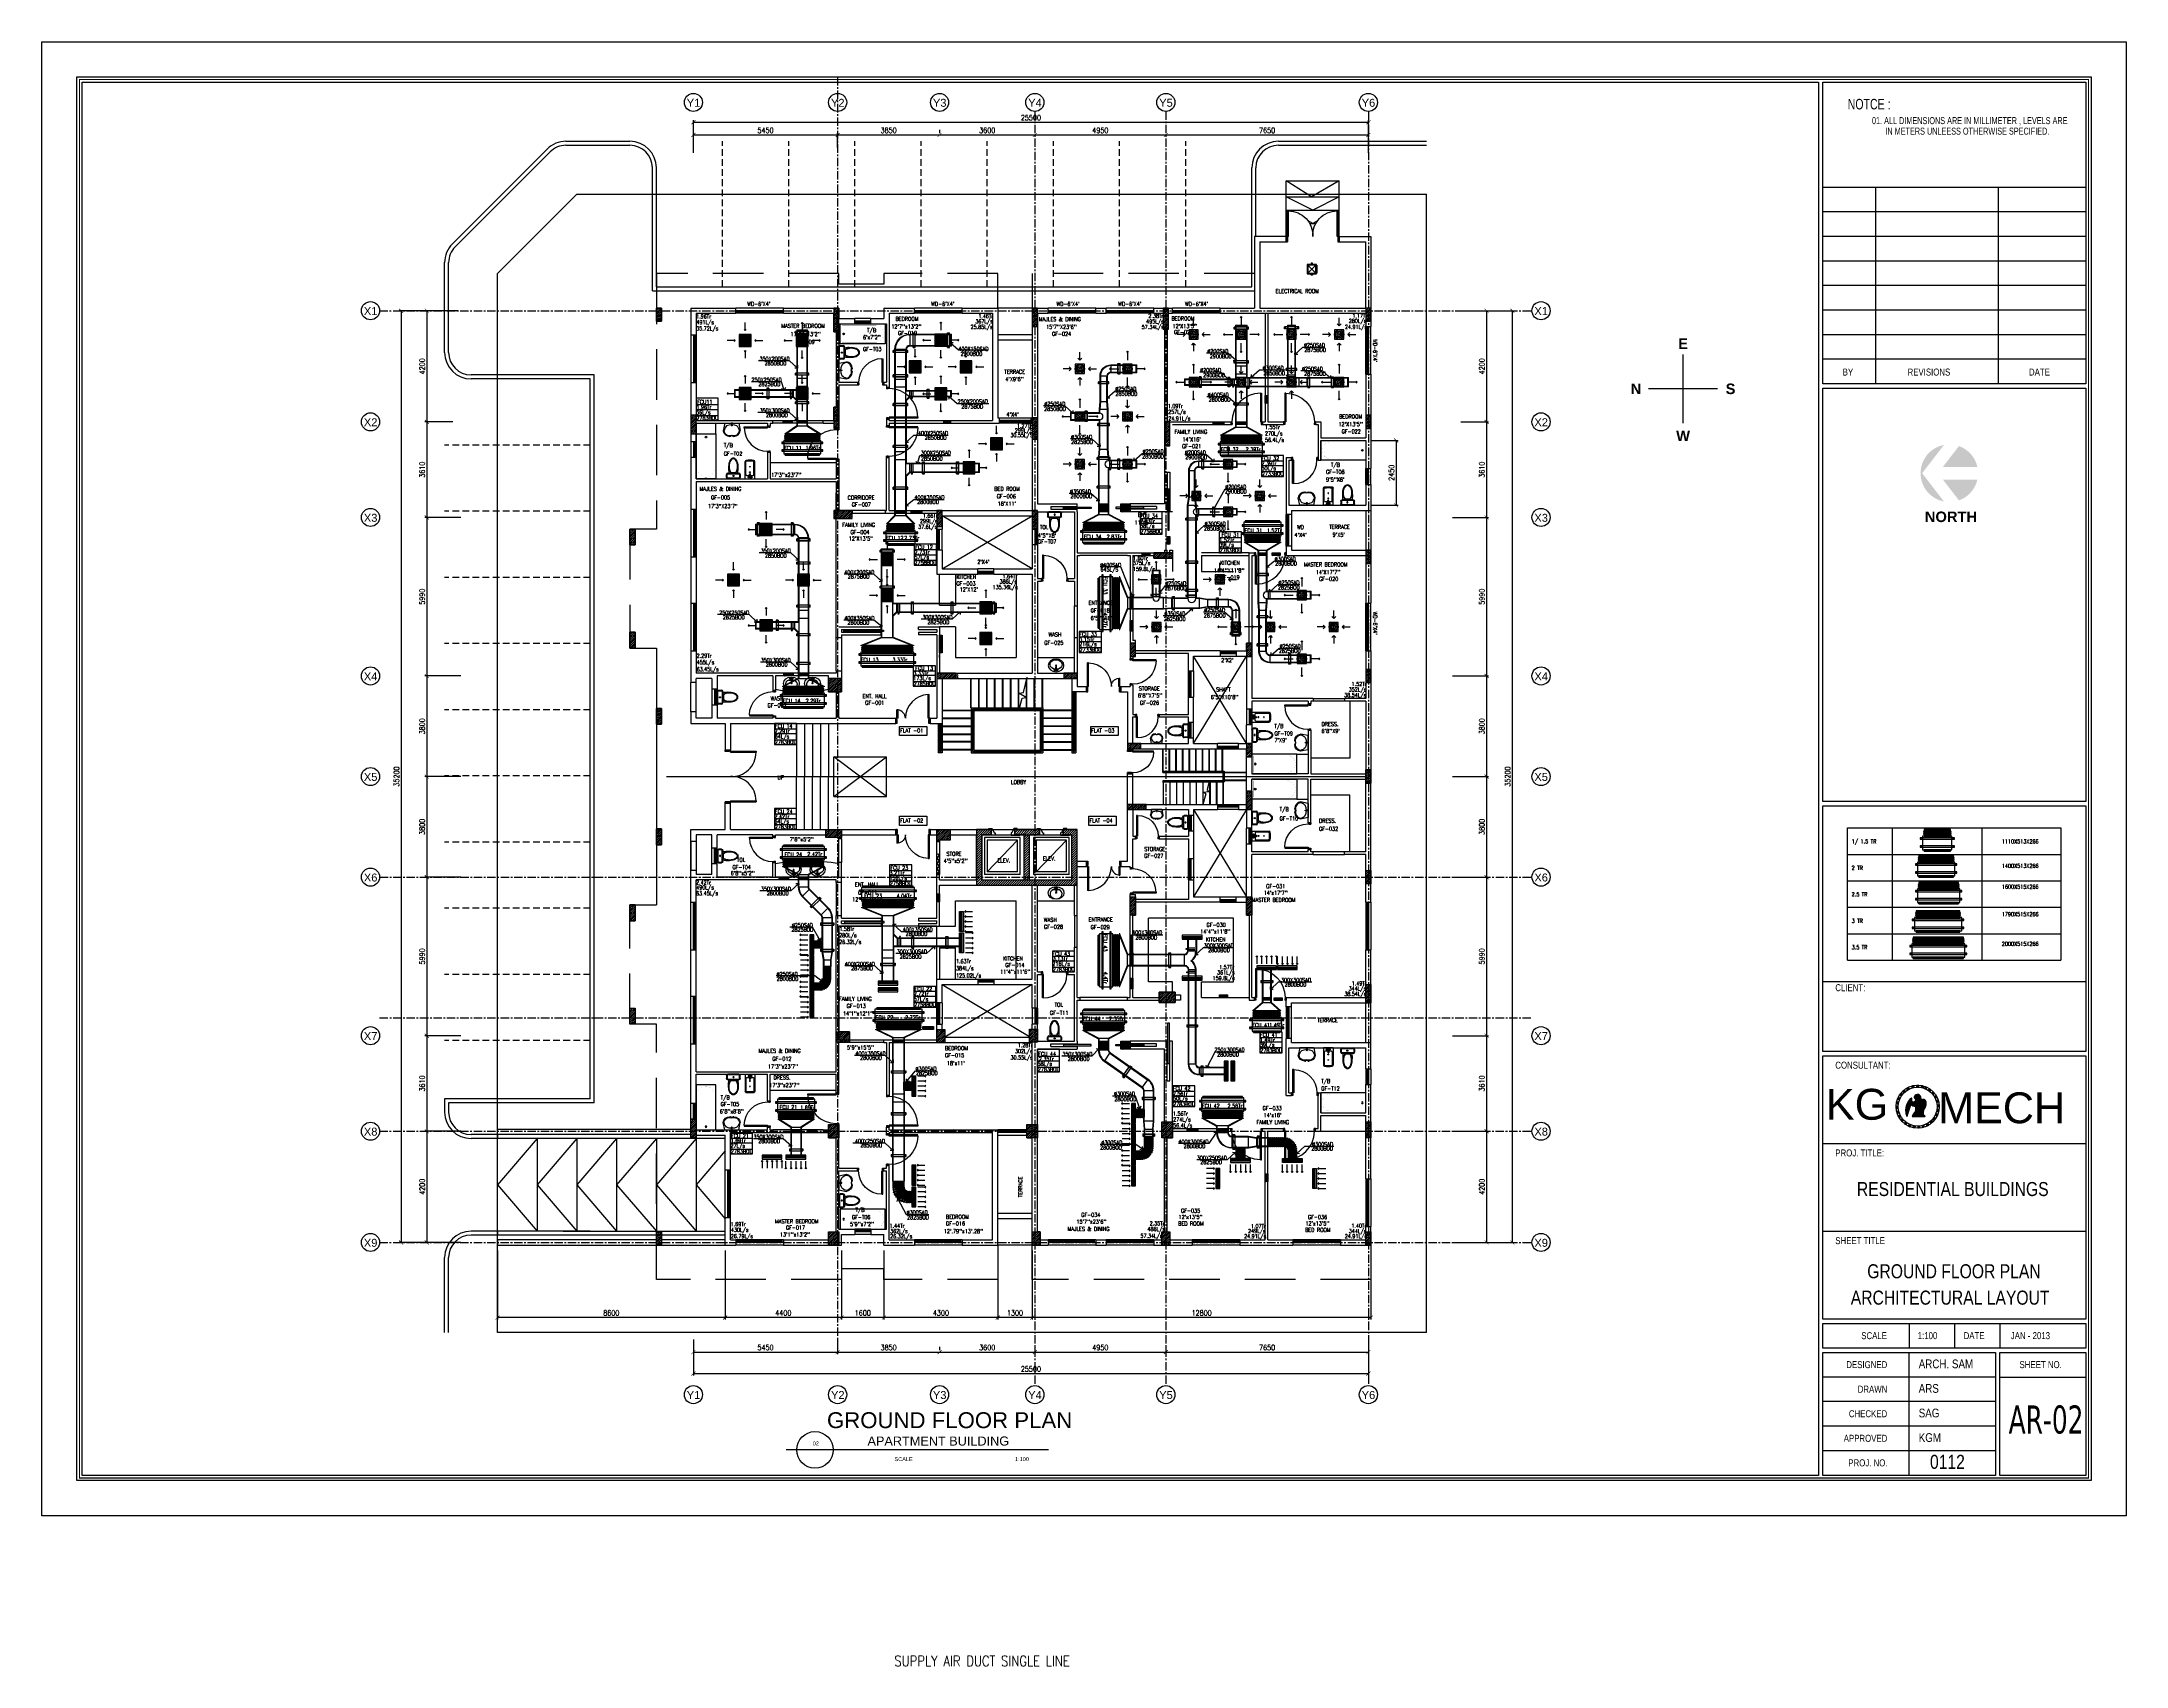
# Model space of a CAD drawing. Header units: millimetres. Extents: x -1288794 to 2153086, y -2701644 to -1335282.
# Drawn here: x 1073443 to 1152201, y -1525183 to -1463806 of the extents above; entities that cross this region are included whole.
import ezdxf
from ezdxf.enums import TextEntityAlignment as Align

# ---------------------------------------------------------------- set-up
doc = ezdxf.new("R2010")
doc.units = ezdxf.units.MM
doc.header["$LTSCALE"] = 100
doc.header["$PDMODE"] = 34
for name, pattern in [('CENTER', [50.8, 31.75, -6.35, 6.35, -6.35]), ('DASHED', [19.05, 12.7, -6.35]), ('DASHED2', [9.525, 6.35, -3.175]), ('HIDDEN', [9.525, 6.35, -3.175])]:
    doc.linetypes.add(name, pattern=pattern)
for name, color, linetype in [('A-ANNO-DIMS', 1, 'Continuous'), ('A-ANNO-SYMB', 33, 'Continuous'), ('A-ANNO-TEXT', 8, 'Continuous'), ('A-AREA', 8, 'CENTER'), ('A-CAR', 8, 'Continuous'), ('A-DOOR', 4, 'Continuous'), ('A-FLOR-OVHD', 4, 'DASHED2'), ('A-FLOR-PFIX', 8, 'Continuous'), ('A-FLOR-SPCL', 8, 'Continuous'), ('A-FLOR-STRS', 8, 'Continuous'), ('A-GLAZ', 5, 'Continuous'), ('A-GRID', 253, 'CENTER'), ('A-WALL-FULL', 8, 'Continuous'), ('AC- VD', 5, 'Continuous'), ('AC-FD', 1, 'Continuous'), ('AC-HLTEXT', 100, 'Continuous'), ('AC-SAD', 3, 'Continuous'), ('AC-SAD TEXT', 3, 'Continuous'), ('AC-WALL OPENING', 1, 'Continuous'), ('DAIMENTION', 32, 'Continuous'), ('FCU-AC', 160, 'Continuous'), ('HATCH', 251, 'Continuous'), ('L-WALK', 8, 'Continuous'), ('L1-E014-C22-VAC (08-08-2010)$0$ETA-AC-DAMPER', 4, 'Continuous'), ('LINE', 1, 'Continuous'), ('LOGO LINE', 7, 'Continuous'), ('LOGO1LINE', 7, 'Continuous'), ('LOGOHATCH02', 8, 'Continuous'), ('M-HANGER', 30, 'Continuous'), ('RAD RIGHT', 1, 'Continuous'), ('RCD RIGHT', 1, 'Continuous'), ('RET', 1, 'Continuous'), ('RETURN GRILL RIGHT', 1, 'Continuous'), ('S-COL- HACT.', 9, 'Continuous'), ('S-COL.', 8, 'Continuous'), ('SAD RIGHT', 3, 'Continuous'), ('SCD  RIGHT', 3, 'Continuous'), ('sduct', 5, 'Continuous'), ('SUPPLY GRILL RIGHT', 3, 'Continuous'), ('SUPPORT', 30, 'Continuous'), ('TEXT', 4, 'Continuous'), ('TEXTO', 140, 'Continuous')]:
    doc.layers.add(name, color=color, linetype=linetype)
doc.layers.add('INSULATION', color=1, linetype='Continuous', lineweight=5)
doc.styles.add('ISTILO', font='sanss___.ttf', dxfattribs={"width": 0.8, "height": 400})
doc.styles.add('MKL', font='swisse.ttf')
doc.styles.add('ROMANS', font='romans.shx', dxfattribs={"width": 0.8})
doc.styles.add('SANSSERIF', font='sas_____.pfb')
doc.styles.add('SANSSERIFBOLD', font='sasb____.pfb')
doc.styles.add('SIMPLEX', font='simplex.shx', dxfattribs={"width": 0.8})
doc.styles.add('STYLUS BT', font='stylu.ttf', dxfattribs={"width": 0.5})
doc.styles.add('TAHOMA', font='tahoma.ttf', dxfattribs={"width": 0.7})
doc.dimstyles.new('100 of DIM2', dxfattribs={"dimscale": 0, "dimtxt": 200, "dimasz": 150, "dimexe": 75, "dimexo": 200, "dimgap": 75, "dimtad": 1, "dimdec": 0, "dimrnd": 5, "dimzin": 0, "dimdsep": 46, "dimtxsty": 'ROMANS', "dimblk": 'ARCHTICK', "dimcen": 100, "dimclrd": 94, "dimclre": 94, "dimclrt": 2, "dimadec": 0, "dimazin": 0, "dimtfac": 1, "dimtdec": 0, "dimtofl": 0, "dimtmove": 2, "dimatfit": 3, "dimldrblk": 'OPEN90', "dimfxl": 75, "dimtolj": 1, "dimtzin": 0, "dimarcsym": 0})
pattern_1 = [(45, (2220020.086, -1109556.65), (-44.1941738, 44.1941738), [])]
pattern_2 = [(45, (2220020.086, -1109556.65), (-35.355339, 35.355339), [])]
pattern_3 = [(45, (1340560.09, -1509993.415), (-35.355339, 35.355339), [])]

# ---------------------------------------------------------------- blocks, each defined once
blk = doc.blocks.new('D-120-R1')
for p, q in [((-80, 1180), (-40, 1180)), ((-80, 1180), (-80, 100)), ((-40, 1180), (-40, 55)), ((-1200, 100), (-1160, 100)), ((-1200, 100), (-1200, 0)), ((-1160, 100), (-1160, 55)), ((-1160, 55), (-1150, 55)), ((-1150, 55), (-1150, 0)), ((-80, 100), (0, 100)), ((-50, 55), (-40, 55)), ((-50, 55), (-50, 0)), ((-50, 0), (0, 0)), ((0, 100), (0, 0)), ((-1200, 0), (-1150, 0))]:
    blk.add_line(p, q)
at = {"linetype": 'Continuous'}
blk.add_arc((-80, 100), 1080, 90, 180, dxfattribs=at)
blk = doc.blocks.new('W-180')
for p, q in [((1800, 100), (0, 100)), ((1800, 0), (0, 0)), ((40, 0), (40, 100)), ((1760, 100), (1760, 0))]:
    blk.add_line(p, q)
at = {"linetype": 'Continuous'}
for p, q in [((1760, 53), (40, 53)), ((1760, 47), (40, 47))]:
    blk.add_line(p, q, dxfattribs=at)
blk = doc.blocks.new('D-200-DOUBLE')
for p, q in [((40, 200), (40, 1170)), ((40, 1170), (80, 1170)), ((80, 200), (80, 1170)), ((1920, 200), (1920, 1170)), ((1920, 1170), (1960, 1170)), ((1960, 200), (1960, 1170)), ((80, 200), (0, 200)), ((0, 200), (0, 0)), ((50, 0), (0, 0)), ((40, 200), (40, 148)), ((40, 148), (50, 148)), ((50, 148), (50, 0)), ((1920, 200), (1960, 200)), ((1950, 148), (1950, 0)), ((1960, 148), (1950, 148)), ((2000, 0), (1950, 0)), ((2000, 200), (1960, 200)), ((1960, 200), (1960, 148)), ((2000, 200), (2000, 0))]:
    blk.add_line(p, q)
at = {"linetype": 'Continuous'}
for centre, start, end in [((73, 242), 357.43139, 89.5378), ((1927, 242), 90.4622, 182.56861)]:
    blk.add_arc(centre, 928, start, end, dxfattribs=at)
blk = doc.blocks.new('D-100-R1')
for p, q in [((-80, 980), (-80, 100)), ((-80, 980), (-40, 980)), ((-40, 980), (-40, 55)), ((-1000, 100), (-1000, 0)), ((-1000, 100), (-960, 100)), ((-960, 100), (-960, 55)), ((-960, 55), (-950, 55)), ((-950, 55), (-950, 0)), ((-80, 100), (0, 100)), ((-50, 55), (-50, 0)), ((-50, 55), (-40, 55)), ((-50, 0), (0, 0)), ((0, 100), (0, 0)), ((-1000, 0), (-950, 0))]:
    blk.add_line(p, q)
at = {"linetype": 'Continuous'}
blk.add_arc((-80, 100), 880, 90, 180, dxfattribs=at)
blk = doc.blocks.new('WC-1')
for p, q in [((-210, 0), (210, 0)), ((-260, -160), (-260, -50)), ((-235, -160), (-235, -50)), ((-210, -25), (210, -25)), ((210, -185), (-210, -185)), ((210, -210), (-210, -210)), ((91, -223), (-91, -223)), ((86, -235), (-86, -235)), ((235, -50), (235, -160)), ((260, -50), (260, -160))]:
    blk.add_line(p, q)
for radius in [22.1, 17.1]:
    blk.add_circle((-6, -107), radius)
for centre, radius, start, end in [((-210, -50), 50, 90, 180), ((-210, -160), 50, 180, 270), ((-210, -50), 25, 90, 180), ((-210, -160), 25, 180, 270), ((722, -383), 904, 168.95288, 184.06317), ((352, -470), 532, 177.55413, 180), ((352, -470), 532, 180, 193.52342), ((352, -470), 520, 166.47658, 180), ((352, -470), 520, 180, 193.52342), ((178, -512), 353, 193.52342, 210.14139), ((352, -470), 507, 166.47658, 180), ((352, -470), 507, 180, 193.52342), ((178, -428), 341, 149.85861, 166.47658), ((178, -512), 341, 193.52342, 210.14139), ((178, -428), 328, 149.85861, 166.47658), ((178, -512), 328, 193.52342, 210.14139), ((69, -575), 226, 210.14139, 234.49716), ((69, -365), 214, 138.41516, 149.85861), ((69, -575), 214, 210.14139, 234.49716), ((69, -365), 201, 139.99435, 149.85861), ((69, -575), 201, 210.14139, 234.49716), ((0, -672), 108, 234.49716, 270), ((0, -672), 95.9, 234.49716, 270), ((0, -672), 83.4, 234.49716, 270), ((0, -672), 83.4, 270, 305.50284), ((0, -672), 95.9, 270, 305.50284), ((0, -672), 108, 270, 305.50284), ((-69, -575), 201, 305.50284, 329.85861), ((-69, -575), 214, 305.50284, 329.85861), ((-69, -575), 226, 305.50284, 329.85861), ((-69, -365), 201, 30.14139, 40.00565), ((-69, -365), 214, 30.14139, 41.58484), ((-178, -428), 328, 13.52342, 30.14139), ((-178, -512), 328, 329.85861, 346.47658), ((-178, -428), 341, 13.52342, 30.14139), ((-178, -512), 341, 329.85861, 346.47658), ((-178, -512), 353, 329.85861, 346.47658), ((-352, -470), 507, 360, 13.52342), ((-352, -470), 507, 346.47658, 360), ((-352, -470), 520, 360, 13.52342), ((-352, -470), 520, 346.47658, 360), ((-352, -470), 532, 346.47658, 360), ((-352, -470), 532, 360, 2.44587), ((210, -50), 50, 360, 90), ((210, -50), 25, 360, 90), ((210, -160), 25, 270, 360), ((210, -160), 50, 270, 360)]:
    blk.add_arc(centre, radius, start, end)
at = {"linetype": 'Continuous', "ltscale": 50}
blk.add_arc((-722, -383), 904, 355.93683, 11.04712, dxfattribs=at)
blk = doc.blocks.new('W-60')
for p, q in [((600, 100), (0, 100)), ((600, 0), (0, 0)), ((40, 0), (40, 100)), ((560, 100), (560, 0))]:
    blk.add_line(p, q)
at = {"linetype": 'Continuous'}
for p, q in [((560, 53), (40, 53)), ((560, 47), (40, 47))]:
    blk.add_line(p, q, dxfattribs=at)
blk = doc.blocks.new('BIDET-1')
for p, q in [((175, 0), (-175, 0)), ((-185, -10), (-185, -649)), ((-150, -155), (-150, -649)), ((-15, -125), (-120, -125)), ((-39, -59), (-69, -59)), ((-54, -44), (-54, -74)), ((-15, -54), (-15, -174)), ((12, -250), (-12, -250)), ((-9, -259), (9, -241)), ((-9, -241), (9, -259)), ((0, -238), (0, -262)), ((15, -54), (15, -174)), ((120, -125), (15, -125)), ((39, -59), (69, -59)), ((54, -44), (54, -74)), ((150, -155), (150, -649)), ((185, -10), (185, -649))]:
    blk.add_line(p, q)
for centre, radius in [((-54, -59), 25), ((-54, -59), 20), ((-54, -59), 15.2), ((-54, -59), 10.2), ((0, -250), 17.5), ((0, -250), 12.5), ((0, -457), 12.5), ((0, -457), 10), ((54, -59), 20), ((54, -59), 15.2), ((54, -59), 10.2)]:
    blk.add_circle(centre, radius)
for centre, radius, start, end in [((-175, -10), 10, 90, 180), ((175, -10), 10, 0, 90), ((-140, -649), 45, 180, 265.20622), ((-120, -155), 30, 90, 180), ((-140, -649), 10, 180, 265.20622), ((0, 1020), 1720, 265.20622, 274.79378), ((0, 1020), 1685, 265.20622, 274.79378), ((0, -54), 20, 318.59038, 221.40962), ((0, -54), 15, 0, 180), ((0, -174), 15, 180, 0), ((120, -155), 30, 0, 90), ((140, -649), 10, 274.79378, 0), ((140, -649), 45, 274.79378, 0)]:
    blk.add_arc(centre, radius, start, end)
blk = doc.blocks.new('LAV-4')
for p, q in [((-266, 0), (-322, -283)), ((-266, 0), (268, 0)), ((268, 0), (324, -280)), ((-48, -500), (-75, -500)), ((75, -500), (50, -500))]:
    blk.add_line(p, q)
for points in [[(-25, 0), (-25, -18), (25, -18), (25, 0)], [(-9, -20), (-9, -57), (8, -57), (8, -20)]]:
    blk.add_lwpolyline(points, close=True)
blk.add_circle((0, -91), 15.4)
for centre, radius, start, end in [((-75, -250), 250, 187.67842, 270), ((74, -366), 375, 135.33332, 167.14321), ((-75, -250), 220, 188.58141, 289.95234), ((0, -539), 477, 66.12608, 113.87396), ((1, -527), 55.9, 28.78265, 151.21735), ((75, -250), 220, 250.0878, 350.85148), ((50, -499), 0, 238.18833, 0), ((75, -250), 250, 270, 353.01209), ((-74, -366), 375, 12.51988, 44.66672)]:
    blk.add_arc(centre, radius, start, end)
blk = doc.blocks.new('BT-2')
blk.add_lwpolyline([(0, 750), (1700, 750), (1700, 0), (0, 0)], close=True)
at = {"const_width": 2}
blk.add_lwpolyline([(60, 690), (1340, 690, -0.414214), (1640, 390), (1640, 360, -0.414214), (1340, 60), (60, 60)], format="xyb", close=True, dxfattribs=at)
blk.add_circle((125, 375), 31.9)
blk = doc.blocks.new('W-80')
for p, q in [((800, 100), (0, 100)), ((800, 0), (0, 0)), ((40, 0), (40, 100)), ((760, 100), (760, 0))]:
    blk.add_line(p, q)
at = {"linetype": 'Continuous'}
for p, q in [((760, 53), (40, 53)), ((760, 47), (40, 47))]:
    blk.add_line(p, q, dxfattribs=at)
blk = doc.blocks.new('D-130-R')
for p, q in [((1220, 200), (1220, 1100)), ((1220, 1100), (1260, 1100)), ((1260, 200), (1260, 1100)), ((0, 0), (0, 200)), ((80, 200), (0, 200)), ((50, 0), (0, 0)), ((80, 520), (40, 520)), ((40, 200), (40, 520)), ((40, 150), (40, 200)), ((50, 150), (40, 150)), ((50, 0), (50, 150)), ((80, 200), (80, 520)), ((1300, 200), (1220, 200)), ((1260, 150), (1250, 150)), ((1250, 0), (1250, 150)), ((1300, 0), (1250, 0)), ((1260, 150), (1260, 200)), ((1300, 0), (1300, 200))]:
    blk.add_line(p, q)
for centre, radius, start, end in [((1260, 200), 900, 92.54732, 180), ((40, 200), 320, 0, 82.81924)]:
    blk.add_arc(centre, radius, start, end)
blk = doc.blocks.new('W-120')
for p, q in [((1200, 100), (0, 100)), ((1200, 0), (0, 0)), ((40, 0), (40, 100)), ((1160, 100), (1160, 0))]:
    blk.add_line(p, q)
at = {"linetype": 'Continuous'}
for p, q in [((1160, 53), (40, 53)), ((1160, 47), (40, 47))]:
    blk.add_line(p, q, dxfattribs=at)
blk = doc.blocks.new('D-90-R1')
for p, q in [((-80, 880), (-40, 880)), ((-80, 880), (-80, 100)), ((-40, 880), (-40, 55)), ((-900, 100), (-860, 100)), ((-900, 100), (-900, 0)), ((-860, 100), (-860, 55)), ((-860, 55), (-850, 55)), ((-850, 55), (-850, 0)), ((-80, 100), (0, 100)), ((-50, 55), (-40, 55)), ((-50, 55), (-50, 0)), ((-50, 0), (0, 0)), ((0, 100), (0, 0)), ((-900, 0), (-850, 0))]:
    blk.add_line(p, q)
at = {"linetype": 'Continuous'}
blk.add_arc((-80, 100), 780, 90, 180, dxfattribs=at)
blk = doc.blocks.new('W-100')
for p, q in [((1000, 100), (0, 100)), ((1000, 0), (0, 0)), ((40, 0), (40, 100)), ((960, 100), (960, 0))]:
    blk.add_line(p, q)
at = {"linetype": 'Continuous'}
for p, q in [((960, 53), (40, 53)), ((960, 47), (40, 47))]:
    blk.add_line(p, q, dxfattribs=at)
blk = doc.blocks.new('D-90-R')
for p, q in [((-80, 980), (-40, 980)), ((-80, 980), (-80, 200)), ((-40, 980), (-40, 155)), ((-900, 200), (-860, 200)), ((-900, 200), (-900, 0)), ((-860, 200), (-860, 155)), ((-860, 155), (-850, 155)), ((-850, 155), (-850, 0)), ((-80, 200), (0, 200)), ((-50, 155), (-40, 155)), ((-50, 155), (-50, 0)), ((-50, 0), (0, 0)), ((0, 200), (0, 0)), ((-900, 0), (-850, 0))]:
    blk.add_line(p, q)
at = {"linetype": 'Continuous'}
blk.add_arc((-80, 200), 780, 90, 180, dxfattribs=at)
blk = doc.blocks.new('LAV-2')
for p, q in [((-102, 330), (-23, 330)), ((-21, 393), (-55, 399)), ((-21, 369), (-55, 363)), ((-24, 385), (-49, 381)), ((-24, 377), (-49, 381)), ((-25, 381), (-13, 258)), ((-19, 381), (17, 381)), ((-1, 363), (-1, 399)), ((23, 381), (11, 257)), ((53, 399), (20, 393)), ((53, 363), (20, 369)), ((21, 329), (101, 329)), ((47, 381), (23, 385)), ((47, 381), (23, 376))]:
    blk.add_line(p, q)
for centre, radius in [((-1, 381), 24), ((-1, 381), 18), ((-1, 209), 18), ((-1, 209), 13.2)]:
    blk.add_circle(centre, radius)
blk.add_arc((-1, 257), 12, 179.80529, 359.80529)
for centre, major_axis, ratio in [((-1, 202), (-300, 1), 0.8), ((53, 381), (0.1, 18), 0.333333)]:
    blk.add_ellipse(centre, major_axis=major_axis, ratio=ratio)
blk.add_ellipse((-1, 166), major_axis=(-228, 1), ratio=0.8, start_param=5.174, end_param=10.533963)
at = {"extrusion": (0, 0, -1)}
blk.add_ellipse((-55, 381), major_axis=(0.1, 18), ratio=0.333333, dxfattribs=at)
for points, knots in [([(-55, 365), (-55, 366), (-55, 366), (-55, 366), (-55, 366), (-56, 367), (-56, 368), (-57, 370), (-57, 371), (-58, 374), (-58, 375), (-58, 379), (-58, 381), (-58, 386), (-58, 388), (-57, 392), (-57, 393), (-56, 394), (-56, 395), (-55, 396), (-55, 396), (-55, 396), (-55, 397), (-55, 397)], [3.378318, 3.378318, 3.378318, 3.378318, 3.519844, 3.519844, 3.66137, 3.66137, 3.925951, 3.925951, 4.190531, 4.190531, 4.455112, 4.455112, 4.86737, 4.86737, 5.279628, 5.279628, 5.565785, 5.565785, 5.785568, 5.785568, 5.957, 5.957, 6.04646, 6.04646, 6.04646, 6.04646]), ([(-55, 397), (-55, 397), (-54, 396), (-54, 396), (-54, 396), (-53, 395), (-53, 394), (-52, 392), (-52, 391), (-52, 388), (-51, 387), (-51, 383), (-51, 381), (-51, 376), (-52, 374), (-52, 370), (-53, 369), (-53, 368), (-54, 367), (-54, 366), (-54, 366), (-55, 366), (-55, 365), (-55, 365)], [0.236726, 0.236726, 0.236726, 0.236726, 0.378252, 0.378252, 0.519778, 0.519778, 0.784358, 0.784358, 1.048939, 1.048939, 1.313519, 1.313519, 1.725777, 1.725777, 2.138035, 2.138035, 2.424192, 2.424192, 2.643976, 2.643976, 2.815407, 2.815407, 2.904867, 2.904867, 2.904867, 2.904867]), ([(53, 396), (53, 396), (53, 396), (53, 396), (53, 395), (52, 394), (52, 394), (51, 392), (51, 390), (50, 388), (50, 386), (50, 383), (50, 380), (50, 376), (50, 373), (51, 370), (51, 369), (52, 367), (52, 367), (53, 366), (53, 365), (53, 365), (53, 365), (53, 365)], [0.236726, 0.236726, 0.236726, 0.236726, 0.378252, 0.378252, 0.519778, 0.519778, 0.784358, 0.784358, 1.048939, 1.048939, 1.313519, 1.313519, 1.725777, 1.725777, 2.138035, 2.138035, 2.424192, 2.424192, 2.643976, 2.643976, 2.815407, 2.815407, 2.904867, 2.904867, 2.904867, 2.904867]), ([(53, 365), (53, 365), (53, 365), (54, 366), (54, 366), (55, 367), (55, 368), (56, 370), (56, 371), (56, 373), (57, 375), (57, 379), (57, 381), (57, 386), (56, 388), (56, 391), (55, 392), (55, 394), (54, 395), (54, 396), (54, 396), (54, 396), (53, 396), (53, 396)], [3.378318, 3.378318, 3.378318, 3.378318, 3.519844, 3.519844, 3.66137, 3.66137, 3.925951, 3.925951, 4.190531, 4.190531, 4.455112, 4.455112, 4.86737, 4.86737, 5.279628, 5.279628, 5.565785, 5.565785, 5.785568, 5.785568, 5.957, 5.957, 6.04646, 6.04646, 6.04646, 6.04646])]:
    blk.add_open_spline(points, degree=3, knots=knots)
blk = doc.blocks.new('_ArchTick')
at = {"color": 0, "linetype": 'ByBlock', "const_width": 0.15}
blk.add_lwpolyline([(-0.5, -0.5), (0.5, 0.5)], dxfattribs=at)
blk = doc.blocks.new('*D601')
at = {"layer": 'A-ANNO-DIMS', "color": 94, "lineweight": -2, "ltscale": 3, "transparency": 16777216}
for p, q in [((1107365, -1467131), (1107365, -1467256)), ((1110965, -1467131), (1110965, -1467256)), ((1107365, -1467331), (1110965, -1467331))]:
    blk.add_line(p, q, dxfattribs=at)
at = {"layer": 'Defpoints', "color": 0, "ltscale": 3, "transparency": 16777216}
for p in [(1107365, -1467331), (1110965, -1467331), (1110965, -1467331)]:
    blk.add_point(p, dxfattribs=at)
at = {"layer": 'A-ANNO-DIMS', "color": 94, "lineweight": -2, "ltscale": 3, "transparency": 16777216, "xscale": 150, "yscale": 150, "zscale": 150, "rotation": 180}
blk.add_blockref('_ArchTick', (1107365, -1467331), dxfattribs=at)
at = {"layer": 'A-ANNO-DIMS', "color": 94, "lineweight": -2, "ltscale": 3, "transparency": 16777216, "xscale": 150, "yscale": 150, "zscale": 150}
blk.add_blockref('_ArchTick', (1110965, -1467331), dxfattribs=at)
at = {"layer": 'A-ANNO-DIMS', "color": 2, "ltscale": 3, "transparency": 16777216, "insert": (1109165, -1467156), "char_height": 200, "attachment_point": 5, "style": 'ROMANS'}
blk.add_mtext('\\A1;3600', dxfattribs=at)
blk = doc.blocks.new('_Open90')
at = {"color": 0, "linetype": 'ByBlock', "lineweight": -2}
for p, q in [((0, 0), (-1, 0)), ((-0.5, 0.5), (0, 0)), ((0, 0), (-0.5, -0.5))]:
    blk.add_line(p, q, dxfattribs=at)
blk = doc.blocks.new('*D602')
at = {"layer": 'A-ANNO-DIMS', "color": 94, "lineweight": -2, "ltscale": 3, "transparency": 16777216}
for p, q in [((1115915, -1467131), (1115915, -1467256)), ((1123565, -1467131), (1123565, -1467256)), ((1115915, -1467331), (1123565, -1467331))]:
    blk.add_line(p, q, dxfattribs=at)
at = {"layer": 'Defpoints', "color": 0, "ltscale": 3, "transparency": 16777216}
for p in [(1115915, -1467331), (1123565, -1467331), (1123565, -1467331)]:
    blk.add_point(p, dxfattribs=at)
at = {"layer": 'A-ANNO-DIMS', "color": 94, "lineweight": -2, "ltscale": 3, "transparency": 16777216, "xscale": 150, "yscale": 150, "zscale": 150, "rotation": 180}
blk.add_blockref('_ArchTick', (1115915, -1467331), dxfattribs=at)
at = {"layer": 'A-ANNO-DIMS', "color": 94, "lineweight": -2, "ltscale": 3, "transparency": 16777216, "xscale": 150, "yscale": 150, "zscale": 150}
blk.add_blockref('_ArchTick', (1123565, -1467331), dxfattribs=at)
at = {"layer": 'A-ANNO-DIMS', "color": 2, "ltscale": 3, "transparency": 16777216, "insert": (1119740, -1467156), "char_height": 200, "attachment_point": 5, "style": 'ROMANS'}
blk.add_mtext('\\A1;7650', dxfattribs=at)
blk = doc.blocks.new('*D603')
at = {"layer": 'A-ANNO-DIMS', "color": 94, "lineweight": -2, "ltscale": 3, "transparency": 16777216}
for p, q in [((1098065, -1467807), (1098065, -1467256)), ((1103515, -1467807), (1103515, -1467256)), ((1098065, -1467331), (1103515, -1467331))]:
    blk.add_line(p, q, dxfattribs=at)
at = {"layer": 'Defpoints', "color": 0, "ltscale": 3, "transparency": 16777216}
for p in [(1098065, -1468007), (1103515, -1467331), (1103515, -1468007)]:
    blk.add_point(p, dxfattribs=at)
at = {"layer": 'A-ANNO-DIMS', "color": 94, "lineweight": -2, "ltscale": 3, "transparency": 16777216, "xscale": 150, "yscale": 150, "zscale": 150, "rotation": 180}
blk.add_blockref('_ArchTick', (1098065, -1467331), dxfattribs=at)
at = {"layer": 'A-ANNO-DIMS', "color": 94, "lineweight": -2, "ltscale": 3, "transparency": 16777216, "xscale": 150, "yscale": 150, "zscale": 150}
blk.add_blockref('_ArchTick', (1103515, -1467331), dxfattribs=at)
at = {"layer": 'A-ANNO-DIMS', "color": 2, "ltscale": 3, "transparency": 16777216, "insert": (1100790, -1467156), "char_height": 200, "attachment_point": 5, "style": 'ROMANS'}
blk.add_mtext('\\A1;5450', dxfattribs=at)
blk = doc.blocks.new('*D604')
at = {"layer": 'A-ANNO-DIMS', "color": 94, "lineweight": -2, "ltscale": 3, "transparency": 16777216}
for p, q in [((1103515, -1467807), (1103515, -1467256)), ((1107365, -1467131), (1107365, -1467256)), ((1103515, -1467331), (1107365, -1467331))]:
    blk.add_line(p, q, dxfattribs=at)
at = {"layer": 'Defpoints', "color": 0, "ltscale": 3, "transparency": 16777216}
for p in [(1103515, -1468007), (1107365, -1467331), (1107365, -1467331)]:
    blk.add_point(p, dxfattribs=at)
at = {"layer": 'A-ANNO-DIMS', "color": 94, "lineweight": -2, "ltscale": 3, "transparency": 16777216, "xscale": 150, "yscale": 150, "zscale": 150, "rotation": 180}
blk.add_blockref('_ArchTick', (1103515, -1467331), dxfattribs=at)
at = {"layer": 'A-ANNO-DIMS', "color": 94, "lineweight": -2, "ltscale": 3, "transparency": 16777216, "xscale": 150, "yscale": 150, "zscale": 150}
blk.add_blockref('_ArchTick', (1107365, -1467331), dxfattribs=at)
at = {"layer": 'A-ANNO-DIMS', "color": 2, "ltscale": 3, "transparency": 16777216, "insert": (1105440, -1467156), "char_height": 200, "attachment_point": 5, "style": 'ROMANS'}
blk.add_mtext('\\A1;3850', dxfattribs=at)
blk = doc.blocks.new('*D605')
at = {"layer": 'A-ANNO-DIMS', "color": 94, "lineweight": -2, "ltscale": 3, "transparency": 16777216}
for p, q in [((1110965, -1467131), (1110965, -1467256)), ((1115915, -1467131), (1115915, -1467256)), ((1110965, -1467331), (1115915, -1467331))]:
    blk.add_line(p, q, dxfattribs=at)
at = {"layer": 'Defpoints', "color": 0, "ltscale": 3, "transparency": 16777216}
for p in [(1110965, -1467331), (1115915, -1467331), (1115915, -1467331)]:
    blk.add_point(p, dxfattribs=at)
at = {"layer": 'A-ANNO-DIMS', "color": 94, "lineweight": -2, "ltscale": 3, "transparency": 16777216, "xscale": 150, "yscale": 150, "zscale": 150, "rotation": 180}
blk.add_blockref('_ArchTick', (1110965, -1467331), dxfattribs=at)
at = {"layer": 'A-ANNO-DIMS', "color": 94, "lineweight": -2, "ltscale": 3, "transparency": 16777216, "xscale": 150, "yscale": 150, "zscale": 150}
blk.add_blockref('_ArchTick', (1115915, -1467331), dxfattribs=at)
at = {"layer": 'A-ANNO-DIMS', "color": 2, "ltscale": 3, "transparency": 16777216, "insert": (1113440, -1467156), "char_height": 200, "attachment_point": 5, "style": 'ROMANS'}
blk.add_mtext('\\A1;4950', dxfattribs=at)
blk = doc.blocks.new('*D606')
at = {"layer": 'A-ANNO-DIMS', "color": 94, "lineweight": -2, "ltscale": 3, "transparency": 16777216}
for p, q in [((1098065, -1468002), (1098065, -1466776)), ((1098065, -1466851), (1123565, -1466851)), ((1123565, -1468002), (1123565, -1466776))]:
    blk.add_line(p, q, dxfattribs=at)
at = {"layer": 'Defpoints', "color": 0, "ltscale": 3, "transparency": 16777216}
for p in [(1123565, -1466851), (1098065, -1468202), (1123565, -1468202)]:
    blk.add_point(p, dxfattribs=at)
at = {"layer": 'A-ANNO-DIMS', "color": 94, "lineweight": -2, "ltscale": 3, "transparency": 16777216, "xscale": 150, "yscale": 150, "zscale": 150, "rotation": 180}
blk.add_blockref('_ArchTick', (1098065, -1466851), dxfattribs=at)
at = {"layer": 'A-ANNO-DIMS', "color": 94, "lineweight": -2, "ltscale": 3, "transparency": 16777216, "xscale": 150, "yscale": 150, "zscale": 150}
blk.add_blockref('_ArchTick', (1123565, -1466851), dxfattribs=at)
at = {"layer": 'A-ANNO-DIMS', "color": 2, "ltscale": 3, "transparency": 16777216, "insert": (1110815, -1466676), "char_height": 200, "attachment_point": 5, "style": 'ROMANS'}
blk.add_mtext('\\A1;25500', dxfattribs=at)
blk = doc.blocks.new('*D607')
at = {"layer": 'A-ANNO-DIMS', "color": 94, "lineweight": -2, "ltscale": 3, "transparency": 16777216}
for p, q in [((1126848, -1473969), (1129078, -1473969)), ((1129003, -1473969), (1129003, -1509169)), ((1126848, -1509169), (1129078, -1509169))]:
    blk.add_line(p, q, dxfattribs=at)
at = {"layer": 'Defpoints', "color": 0, "ltscale": 3, "transparency": 16777216}
for p in [(1126648, -1473969), (1126648, -1509169), (1129003, -1509169)]:
    blk.add_point(p, dxfattribs=at)
at = {"layer": 'A-ANNO-DIMS', "color": 94, "lineweight": -2, "ltscale": 3, "transparency": 16777216, "xscale": 150, "yscale": 150, "zscale": 150}
for p, rotation in [((1129003, -1473969), 90), ((1129003, -1509169), 270)]:
    blk.add_blockref('_ArchTick', p, dxfattribs=dict(at, rotation=rotation))
at = {"layer": 'A-ANNO-DIMS', "color": 2, "ltscale": 3, "transparency": 16777216, "insert": (1128828, -1491569), "char_height": 200, "attachment_point": 5, "rotation": 90, "style": 'ROMANS'}
blk.add_mtext('\\A1;35200', dxfattribs=at)
blk = doc.blocks.new('*D608')
at = {"layer": 'A-ANNO-DIMS', "color": 94, "lineweight": -2, "ltscale": 3, "transparency": 16777216}
for p, q in [((1127053, -1473969), (1128106, -1473969)), ((1128031, -1473969), (1128031, -1478169)), ((1127053, -1478169), (1128106, -1478169))]:
    blk.add_line(p, q, dxfattribs=at)
at = {"layer": 'Defpoints', "color": 0, "ltscale": 3, "transparency": 16777216}
for p in [(1126853, -1473969), (1126853, -1478169), (1128031, -1478169)]:
    blk.add_point(p, dxfattribs=at)
at = {"layer": 'A-ANNO-DIMS', "color": 94, "lineweight": -2, "ltscale": 3, "transparency": 16777216, "xscale": 150, "yscale": 150, "zscale": 150}
for p, rotation in [((1128031, -1473969), 90), ((1128031, -1478169), 270)]:
    blk.add_blockref('_ArchTick', p, dxfattribs=dict(at, rotation=rotation))
at = {"layer": 'A-ANNO-DIMS', "color": 2, "ltscale": 3, "transparency": 16777216, "insert": (1127856, -1476069), "char_height": 200, "attachment_point": 5, "rotation": 90, "style": 'ROMANS'}
blk.add_mtext('\\A1;4200', dxfattribs=at)
blk = doc.blocks.new('*D609')
at = {"layer": 'A-ANNO-DIMS', "color": 94, "lineweight": -2, "ltscale": 3, "transparency": 16777216}
for p, q in [((1127053, -1478169), (1128106, -1478169)), ((1128031, -1478169), (1128031, -1481779)), ((1126739, -1481779), (1128106, -1481779))]:
    blk.add_line(p, q, dxfattribs=at)
at = {"layer": 'Defpoints', "color": 0, "ltscale": 3, "transparency": 16777216}
for p in [(1126853, -1478169), (1126539, -1481779), (1128031, -1481779)]:
    blk.add_point(p, dxfattribs=at)
at = {"layer": 'A-ANNO-DIMS', "color": 94, "lineweight": -2, "ltscale": 3, "transparency": 16777216, "xscale": 150, "yscale": 150, "zscale": 150}
for p, rotation in [((1128031, -1478169), 90), ((1128031, -1481779), 270)]:
    blk.add_blockref('_ArchTick', p, dxfattribs=dict(at, rotation=rotation))
at = {"layer": 'A-ANNO-DIMS', "color": 2, "ltscale": 3, "transparency": 16777216, "insert": (1127856, -1479974), "char_height": 200, "attachment_point": 5, "rotation": 90, "style": 'ROMANS'}
blk.add_mtext('\\A1;3610', dxfattribs=at)
blk = doc.blocks.new('*D610')
at = {"layer": 'A-ANNO-DIMS', "color": 94, "lineweight": -2, "ltscale": 3, "transparency": 16777216}
for p, q in [((1126739, -1481779), (1128106, -1481779)), ((1128031, -1481779), (1128031, -1487769)), ((1126739, -1487769), (1128106, -1487769))]:
    blk.add_line(p, q, dxfattribs=at)
at = {"layer": 'Defpoints', "color": 0, "ltscale": 3, "transparency": 16777216}
for p in [(1126539, -1481779), (1126539, -1487769), (1128031, -1487769)]:
    blk.add_point(p, dxfattribs=at)
at = {"layer": 'A-ANNO-DIMS', "color": 94, "lineweight": -2, "ltscale": 3, "transparency": 16777216, "xscale": 150, "yscale": 150, "zscale": 150}
for p, rotation in [((1128031, -1481779), 90), ((1128031, -1487769), 270)]:
    blk.add_blockref('_ArchTick', p, dxfattribs=dict(at, rotation=rotation))
at = {"layer": 'A-ANNO-DIMS', "color": 2, "ltscale": 3, "transparency": 16777216, "insert": (1127856, -1484774), "char_height": 200, "attachment_point": 5, "rotation": 90, "style": 'ROMANS'}
blk.add_mtext('\\A1;5990', dxfattribs=at)
blk = doc.blocks.new('*D611')
at = {"layer": 'A-ANNO-DIMS', "color": 94, "lineweight": -2, "ltscale": 3, "transparency": 16777216}
for p, q in [((1126739, -1487769), (1128106, -1487769)), ((1128031, -1487769), (1128031, -1491569)), ((1126739, -1491569), (1128106, -1491569))]:
    blk.add_line(p, q, dxfattribs=at)
at = {"layer": 'Defpoints', "color": 0, "ltscale": 3, "transparency": 16777216}
for p in [(1126539, -1487769), (1126539, -1491569), (1128031, -1491569)]:
    blk.add_point(p, dxfattribs=at)
at = {"layer": 'A-ANNO-DIMS', "color": 94, "lineweight": -2, "ltscale": 3, "transparency": 16777216, "xscale": 150, "yscale": 150, "zscale": 150}
for p, rotation in [((1128031, -1487769), 90), ((1128031, -1491569), 270)]:
    blk.add_blockref('_ArchTick', p, dxfattribs=dict(at, rotation=rotation))
at = {"layer": 'A-ANNO-DIMS', "color": 2, "ltscale": 3, "transparency": 16777216, "insert": (1127856, -1489669), "char_height": 200, "attachment_point": 5, "rotation": 90, "style": 'ROMANS'}
blk.add_mtext('\\A1;3800', dxfattribs=at)
blk = doc.blocks.new('*D612')
at = {"layer": 'A-ANNO-DIMS', "color": 94, "lineweight": -2, "ltscale": 3, "transparency": 16777216}
for p, q in [((1126739, -1491569), (1128106, -1491569)), ((1128031, -1491569), (1128031, -1495369)), ((1126739, -1495369), (1128106, -1495369))]:
    blk.add_line(p, q, dxfattribs=at)
at = {"layer": 'Defpoints', "color": 0, "ltscale": 3, "transparency": 16777216}
for p in [(1126539, -1491569), (1126539, -1495369), (1128031, -1495369)]:
    blk.add_point(p, dxfattribs=at)
at = {"layer": 'A-ANNO-DIMS', "color": 94, "lineweight": -2, "ltscale": 3, "transparency": 16777216, "xscale": 150, "yscale": 150, "zscale": 150}
for p, rotation in [((1128031, -1491569), 90), ((1128031, -1495369), 270)]:
    blk.add_blockref('_ArchTick', p, dxfattribs=dict(at, rotation=rotation))
at = {"layer": 'A-ANNO-DIMS', "color": 2, "ltscale": 3, "transparency": 16777216, "insert": (1127856, -1493469), "char_height": 200, "attachment_point": 5, "rotation": 90, "style": 'ROMANS'}
blk.add_mtext('\\A1;3800', dxfattribs=at)
blk = doc.blocks.new('*D613')
at = {"layer": 'A-ANNO-DIMS', "color": 94, "lineweight": -2, "ltscale": 3, "transparency": 16777216}
for p, q in [((1126739, -1495369), (1128106, -1495369)), ((1128031, -1495369), (1128031, -1501359)), ((1126739, -1501359), (1128106, -1501359))]:
    blk.add_line(p, q, dxfattribs=at)
at = {"layer": 'Defpoints', "color": 0, "ltscale": 3, "transparency": 16777216}
for p in [(1126539, -1495369), (1126539, -1501359), (1128031, -1501359)]:
    blk.add_point(p, dxfattribs=at)
at = {"layer": 'A-ANNO-DIMS', "color": 94, "lineweight": -2, "ltscale": 3, "transparency": 16777216, "xscale": 150, "yscale": 150, "zscale": 150}
for p, rotation in [((1128031, -1495369), 90), ((1128031, -1501359), 270)]:
    blk.add_blockref('_ArchTick', p, dxfattribs=dict(at, rotation=rotation))
at = {"layer": 'A-ANNO-DIMS', "color": 2, "ltscale": 3, "transparency": 16777216, "insert": (1127856, -1498364), "char_height": 200, "attachment_point": 5, "rotation": 90, "style": 'ROMANS'}
blk.add_mtext('\\A1;5990', dxfattribs=at)
blk = doc.blocks.new('*D614')
at = {"layer": 'A-ANNO-DIMS', "color": 94, "lineweight": -2, "ltscale": 3, "transparency": 16777216}
for p, q in [((1126739, -1501359), (1128106, -1501359)), ((1128031, -1501359), (1128031, -1504969)), ((1126739, -1504969), (1128106, -1504969))]:
    blk.add_line(p, q, dxfattribs=at)
at = {"layer": 'Defpoints', "color": 0, "ltscale": 3, "transparency": 16777216}
for p in [(1126539, -1501359), (1126539, -1504969), (1128031, -1504969)]:
    blk.add_point(p, dxfattribs=at)
at = {"layer": 'A-ANNO-DIMS', "color": 94, "lineweight": -2, "ltscale": 3, "transparency": 16777216, "xscale": 150, "yscale": 150, "zscale": 150}
for p, rotation in [((1128031, -1501359), 90), ((1128031, -1504969), 270)]:
    blk.add_blockref('_ArchTick', p, dxfattribs=dict(at, rotation=rotation))
at = {"layer": 'A-ANNO-DIMS', "color": 2, "ltscale": 3, "transparency": 16777216, "insert": (1127856, -1503164), "char_height": 200, "attachment_point": 5, "rotation": 90, "style": 'ROMANS'}
blk.add_mtext('\\A1;3610', dxfattribs=at)
blk = doc.blocks.new('*D615')
at = {"layer": 'A-ANNO-DIMS', "color": 94, "lineweight": -2, "ltscale": 3, "transparency": 16777216}
for p, q in [((1126739, -1504969), (1128106, -1504969)), ((1128031, -1504969), (1128031, -1509169)), ((1126739, -1509169), (1128106, -1509169))]:
    blk.add_line(p, q, dxfattribs=at)
at = {"layer": 'Defpoints', "color": 0, "ltscale": 3, "transparency": 16777216}
for p in [(1126539, -1504969), (1126539, -1509169), (1128031, -1509169)]:
    blk.add_point(p, dxfattribs=at)
at = {"layer": 'A-ANNO-DIMS', "color": 94, "lineweight": -2, "ltscale": 3, "transparency": 16777216, "xscale": 150, "yscale": 150, "zscale": 150}
for p, rotation in [((1128031, -1504969), 90), ((1128031, -1509169), 270)]:
    blk.add_blockref('_ArchTick', p, dxfattribs=dict(at, rotation=rotation))
at = {"layer": 'A-ANNO-DIMS', "color": 2, "ltscale": 3, "transparency": 16777216, "insert": (1127856, -1507069), "char_height": 200, "attachment_point": 5, "rotation": 90, "style": 'ROMANS'}
blk.add_mtext('\\A1;4200', dxfattribs=at)
blk = doc.blocks.new('*D616')
at = {"layer": 'A-ANNO-DIMS', "color": 94, "lineweight": -2, "ltscale": 3, "transparency": 16777216}
for p, q in [((1089175, -1473969), (1086945, -1473969)), ((1087020, -1473969), (1087020, -1509169)), ((1089175, -1509169), (1086945, -1509169))]:
    blk.add_line(p, q, dxfattribs=at)
at = {"layer": 'Defpoints', "color": 0, "ltscale": 3, "transparency": 16777216}
for p in [(1089375, -1473969), (1087020, -1509169), (1089375, -1509169)]:
    blk.add_point(p, dxfattribs=at)
at = {"layer": 'A-ANNO-DIMS', "color": 94, "lineweight": -2, "ltscale": 3, "transparency": 16777216, "xscale": 150, "yscale": 150, "zscale": 150}
for p, rotation in [((1087020, -1473969), 90), ((1087020, -1509169), 270)]:
    blk.add_blockref('_ArchTick', p, dxfattribs=dict(at, rotation=rotation))
at = {"layer": 'A-ANNO-DIMS', "color": 2, "ltscale": 3, "transparency": 16777216, "insert": (1086845, -1491569), "char_height": 200, "attachment_point": 5, "rotation": 90, "style": 'ROMANS'}
blk.add_mtext('\\A1;35200', dxfattribs=at)
blk = doc.blocks.new('*D617')
at = {"layer": 'A-ANNO-DIMS', "color": 94, "lineweight": -2, "ltscale": 3, "transparency": 16777216}
for p, q in [((1088970, -1473969), (1087917, -1473969)), ((1087992, -1473969), (1087992, -1478169)), ((1088970, -1478169), (1087917, -1478169))]:
    blk.add_line(p, q, dxfattribs=at)
at = {"layer": 'Defpoints', "color": 0, "ltscale": 3, "transparency": 16777216}
for p in [(1089170, -1473969), (1087992, -1478169), (1089170, -1478169)]:
    blk.add_point(p, dxfattribs=at)
at = {"layer": 'A-ANNO-DIMS', "color": 94, "lineweight": -2, "ltscale": 3, "transparency": 16777216, "xscale": 150, "yscale": 150, "zscale": 150}
for p, rotation in [((1087992, -1473969), 90), ((1087992, -1478169), 270)]:
    blk.add_blockref('_ArchTick', p, dxfattribs=dict(at, rotation=rotation))
at = {"layer": 'A-ANNO-DIMS', "color": 2, "ltscale": 3, "transparency": 16777216, "insert": (1087817, -1476069), "char_height": 200, "attachment_point": 5, "rotation": 90, "style": 'ROMANS'}
blk.add_mtext('\\A1;4200', dxfattribs=at)
blk = doc.blocks.new('*D618')
at = {"layer": 'A-ANNO-DIMS', "color": 94, "lineweight": -2, "ltscale": 3, "transparency": 16777216}
for p, q in [((1088970, -1478169), (1087917, -1478169)), ((1087992, -1478169), (1087992, -1481779)), ((1089284, -1481779), (1087917, -1481779))]:
    blk.add_line(p, q, dxfattribs=at)
at = {"layer": 'Defpoints', "color": 0, "ltscale": 3, "transparency": 16777216}
for p in [(1089170, -1478169), (1087992, -1481779), (1089484, -1481779)]:
    blk.add_point(p, dxfattribs=at)
at = {"layer": 'A-ANNO-DIMS', "color": 94, "lineweight": -2, "ltscale": 3, "transparency": 16777216, "xscale": 150, "yscale": 150, "zscale": 150}
for p, rotation in [((1087992, -1478169), 90), ((1087992, -1481779), 270)]:
    blk.add_blockref('_ArchTick', p, dxfattribs=dict(at, rotation=rotation))
at = {"layer": 'A-ANNO-DIMS', "color": 2, "ltscale": 3, "transparency": 16777216, "insert": (1087817, -1479974), "char_height": 200, "attachment_point": 5, "rotation": 90, "style": 'ROMANS'}
blk.add_mtext('\\A1;3610', dxfattribs=at)
blk = doc.blocks.new('*D619')
at = {"layer": 'A-ANNO-DIMS', "color": 94, "lineweight": -2, "ltscale": 3, "transparency": 16777216}
for p, q in [((1089284, -1481779), (1087917, -1481779)), ((1087992, -1481779), (1087992, -1487769)), ((1089284, -1487769), (1087917, -1487769))]:
    blk.add_line(p, q, dxfattribs=at)
at = {"layer": 'Defpoints', "color": 0, "ltscale": 3, "transparency": 16777216}
for p in [(1089484, -1481779), (1087992, -1487769), (1089484, -1487769)]:
    blk.add_point(p, dxfattribs=at)
at = {"layer": 'A-ANNO-DIMS', "color": 94, "lineweight": -2, "ltscale": 3, "transparency": 16777216, "xscale": 150, "yscale": 150, "zscale": 150}
for p, rotation in [((1087992, -1481779), 90), ((1087992, -1487769), 270)]:
    blk.add_blockref('_ArchTick', p, dxfattribs=dict(at, rotation=rotation))
at = {"layer": 'A-ANNO-DIMS', "color": 2, "ltscale": 3, "transparency": 16777216, "insert": (1087817, -1484774), "char_height": 200, "attachment_point": 5, "rotation": 90, "style": 'ROMANS'}
blk.add_mtext('\\A1;5990', dxfattribs=at)
blk = doc.blocks.new('*D620')
at = {"layer": 'A-ANNO-DIMS', "color": 94, "lineweight": -2, "ltscale": 3, "transparency": 16777216}
for p, q in [((1089284, -1487769), (1087917, -1487769)), ((1087992, -1487769), (1087992, -1491569)), ((1089284, -1491569), (1087917, -1491569))]:
    blk.add_line(p, q, dxfattribs=at)
at = {"layer": 'Defpoints', "color": 0, "ltscale": 3, "transparency": 16777216}
for p in [(1089484, -1487769), (1087992, -1491569), (1089484, -1491569)]:
    blk.add_point(p, dxfattribs=at)
at = {"layer": 'A-ANNO-DIMS', "color": 94, "lineweight": -2, "ltscale": 3, "transparency": 16777216, "xscale": 150, "yscale": 150, "zscale": 150}
for p, rotation in [((1087992, -1487769), 90), ((1087992, -1491569), 270)]:
    blk.add_blockref('_ArchTick', p, dxfattribs=dict(at, rotation=rotation))
at = {"layer": 'A-ANNO-DIMS', "color": 2, "ltscale": 3, "transparency": 16777216, "insert": (1087817, -1489669), "char_height": 200, "attachment_point": 5, "rotation": 90, "style": 'ROMANS'}
blk.add_mtext('\\A1;3800', dxfattribs=at)
blk = doc.blocks.new('*D621')
at = {"layer": 'A-ANNO-DIMS', "color": 94, "lineweight": -2, "ltscale": 3, "transparency": 16777216}
for p, q in [((1089284, -1491569), (1087917, -1491569)), ((1087992, -1491569), (1087992, -1495369)), ((1089284, -1495369), (1087917, -1495369))]:
    blk.add_line(p, q, dxfattribs=at)
at = {"layer": 'Defpoints', "color": 0, "ltscale": 3, "transparency": 16777216}
for p in [(1089484, -1491569), (1087992, -1495369), (1089484, -1495369)]:
    blk.add_point(p, dxfattribs=at)
at = {"layer": 'A-ANNO-DIMS', "color": 94, "lineweight": -2, "ltscale": 3, "transparency": 16777216, "xscale": 150, "yscale": 150, "zscale": 150}
for p, rotation in [((1087992, -1491569), 90), ((1087992, -1495369), 270)]:
    blk.add_blockref('_ArchTick', p, dxfattribs=dict(at, rotation=rotation))
at = {"layer": 'A-ANNO-DIMS', "color": 2, "ltscale": 3, "transparency": 16777216, "insert": (1087817, -1493469), "char_height": 200, "attachment_point": 5, "rotation": 90, "style": 'ROMANS'}
blk.add_mtext('\\A1;3800', dxfattribs=at)
blk = doc.blocks.new('*D622')
at = {"layer": 'A-ANNO-DIMS', "color": 94, "lineweight": -2, "ltscale": 3, "transparency": 16777216}
for p, q in [((1089284, -1495369), (1087917, -1495369)), ((1087992, -1495369), (1087992, -1501359)), ((1089284, -1501359), (1087917, -1501359))]:
    blk.add_line(p, q, dxfattribs=at)
at = {"layer": 'Defpoints', "color": 0, "ltscale": 3, "transparency": 16777216}
for p in [(1089484, -1495369), (1087992, -1501359), (1089484, -1501359)]:
    blk.add_point(p, dxfattribs=at)
at = {"layer": 'A-ANNO-DIMS', "color": 94, "lineweight": -2, "ltscale": 3, "transparency": 16777216, "xscale": 150, "yscale": 150, "zscale": 150}
for p, rotation in [((1087992, -1495369), 90), ((1087992, -1501359), 270)]:
    blk.add_blockref('_ArchTick', p, dxfattribs=dict(at, rotation=rotation))
at = {"layer": 'A-ANNO-DIMS', "color": 2, "ltscale": 3, "transparency": 16777216, "insert": (1087817, -1498364), "char_height": 200, "attachment_point": 5, "rotation": 90, "style": 'ROMANS'}
blk.add_mtext('\\A1;5990', dxfattribs=at)
blk = doc.blocks.new('*D623')
at = {"layer": 'A-ANNO-DIMS', "color": 94, "lineweight": -2, "ltscale": 3, "transparency": 16777216}
for p, q in [((1089284, -1501359), (1087917, -1501359)), ((1087992, -1501359), (1087992, -1504969)), ((1089284, -1504969), (1087917, -1504969))]:
    blk.add_line(p, q, dxfattribs=at)
at = {"layer": 'Defpoints', "color": 0, "ltscale": 3, "transparency": 16777216}
for p in [(1089484, -1501359), (1087992, -1504969), (1089484, -1504969)]:
    blk.add_point(p, dxfattribs=at)
at = {"layer": 'A-ANNO-DIMS', "color": 94, "lineweight": -2, "ltscale": 3, "transparency": 16777216, "xscale": 150, "yscale": 150, "zscale": 150}
for p, rotation in [((1087992, -1501359), 90), ((1087992, -1504969), 270)]:
    blk.add_blockref('_ArchTick', p, dxfattribs=dict(at, rotation=rotation))
at = {"layer": 'A-ANNO-DIMS', "color": 2, "ltscale": 3, "transparency": 16777216, "insert": (1087817, -1503164), "char_height": 200, "attachment_point": 5, "rotation": 90, "style": 'ROMANS'}
blk.add_mtext('\\A1;3610', dxfattribs=at)
blk = doc.blocks.new('*D624')
at = {"layer": 'A-ANNO-DIMS', "color": 94, "lineweight": -2, "ltscale": 3, "transparency": 16777216}
for p, q in [((1089284, -1504969), (1087917, -1504969)), ((1087992, -1504969), (1087992, -1509169)), ((1089284, -1509169), (1087917, -1509169))]:
    blk.add_line(p, q, dxfattribs=at)
at = {"layer": 'Defpoints', "color": 0, "ltscale": 3, "transparency": 16777216}
for p in [(1089484, -1504969), (1087992, -1509169), (1089484, -1509169)]:
    blk.add_point(p, dxfattribs=at)
at = {"layer": 'A-ANNO-DIMS', "color": 94, "lineweight": -2, "ltscale": 3, "transparency": 16777216, "xscale": 150, "yscale": 150, "zscale": 150}
for p, rotation in [((1087992, -1504969), 90), ((1087992, -1509169), 270)]:
    blk.add_blockref('_ArchTick', p, dxfattribs=dict(at, rotation=rotation))
at = {"layer": 'A-ANNO-DIMS', "color": 2, "ltscale": 3, "transparency": 16777216, "insert": (1087817, -1507069), "char_height": 200, "attachment_point": 5, "rotation": 90, "style": 'ROMANS'}
blk.add_mtext('\\A1;4200', dxfattribs=at)
blk = doc.blocks.new('*D625')
at = {"layer": 'A-ANNO-DIMS', "color": 94, "lineweight": -2, "ltscale": 3, "transparency": 16777216}
for p, q in [((1098065, -1512840), (1098065, -1513390)), ((1103515, -1512840), (1103515, -1513390)), ((1098065, -1513315), (1103515, -1513315))]:
    blk.add_line(p, q, dxfattribs=at)
at = {"layer": 'Defpoints', "color": 0, "ltscale": 3, "transparency": 16777216}
for p in [(1098065, -1512640), (1103515, -1512640), (1103515, -1513315)]:
    blk.add_point(p, dxfattribs=at)
at = {"layer": 'A-ANNO-DIMS', "color": 94, "lineweight": -2, "ltscale": 3, "transparency": 16777216, "xscale": 150, "yscale": 150, "zscale": 150, "rotation": 180}
blk.add_blockref('_ArchTick', (1098065, -1513315), dxfattribs=at)
at = {"layer": 'A-ANNO-DIMS', "color": 94, "lineweight": -2, "ltscale": 3, "transparency": 16777216, "xscale": 150, "yscale": 150, "zscale": 150}
blk.add_blockref('_ArchTick', (1103515, -1513315), dxfattribs=at)
at = {"layer": 'A-ANNO-DIMS', "color": 2, "ltscale": 3, "transparency": 16777216, "insert": (1100790, -1513140), "char_height": 200, "attachment_point": 5, "style": 'ROMANS'}
blk.add_mtext('\\A1;5450', dxfattribs=at)
blk = doc.blocks.new('*D626')
at = {"layer": 'A-ANNO-DIMS', "color": 94, "lineweight": -2, "ltscale": 3, "transparency": 16777216}
for p, q in [((1103515, -1512840), (1103515, -1513390)), ((1103515, -1513315), (1107365, -1513315)), ((1107365, -1513115), (1107365, -1513240))]:
    blk.add_line(p, q, dxfattribs=at)
at = {"layer": 'Defpoints', "color": 0, "ltscale": 3, "transparency": 16777216}
for p in [(1103515, -1512640), (1107365, -1513315), (1107365, -1513315)]:
    blk.add_point(p, dxfattribs=at)
at = {"layer": 'A-ANNO-DIMS', "color": 94, "lineweight": -2, "ltscale": 3, "transparency": 16777216, "xscale": 150, "yscale": 150, "zscale": 150, "rotation": 180}
blk.add_blockref('_ArchTick', (1103515, -1513315), dxfattribs=at)
at = {"layer": 'A-ANNO-DIMS', "color": 94, "lineweight": -2, "ltscale": 3, "transparency": 16777216, "xscale": 150, "yscale": 150, "zscale": 150}
blk.add_blockref('_ArchTick', (1107365, -1513315), dxfattribs=at)
at = {"layer": 'A-ANNO-DIMS', "color": 2, "ltscale": 3, "transparency": 16777216, "insert": (1105440, -1513140), "char_height": 200, "attachment_point": 5, "style": 'ROMANS'}
blk.add_mtext('\\A1;3850', dxfattribs=at)
blk = doc.blocks.new('*D627')
at = {"layer": 'A-ANNO-DIMS', "color": 94, "lineweight": -2, "ltscale": 3, "transparency": 16777216}
for p, q in [((1107365, -1513115), (1107365, -1513240)), ((1107365, -1513315), (1110965, -1513315)), ((1110965, -1513115), (1110965, -1513240))]:
    blk.add_line(p, q, dxfattribs=at)
at = {"layer": 'Defpoints', "color": 0, "ltscale": 3, "transparency": 16777216}
for p in [(1107365, -1513315), (1110965, -1513315), (1110965, -1513315)]:
    blk.add_point(p, dxfattribs=at)
at = {"layer": 'A-ANNO-DIMS', "color": 94, "lineweight": -2, "ltscale": 3, "transparency": 16777216, "xscale": 150, "yscale": 150, "zscale": 150, "rotation": 180}
blk.add_blockref('_ArchTick', (1107365, -1513315), dxfattribs=at)
at = {"layer": 'A-ANNO-DIMS', "color": 94, "lineweight": -2, "ltscale": 3, "transparency": 16777216, "xscale": 150, "yscale": 150, "zscale": 150}
blk.add_blockref('_ArchTick', (1110965, -1513315), dxfattribs=at)
at = {"layer": 'A-ANNO-DIMS', "color": 2, "ltscale": 3, "transparency": 16777216, "insert": (1109165, -1513140), "char_height": 200, "attachment_point": 5, "style": 'ROMANS'}
blk.add_mtext('\\A1;3600', dxfattribs=at)
blk = doc.blocks.new('*D628')
at = {"layer": 'A-ANNO-DIMS', "color": 94, "lineweight": -2, "ltscale": 3, "transparency": 16777216}
for p, q in [((1110965, -1513115), (1110965, -1513240)), ((1110965, -1513315), (1115915, -1513315)), ((1115915, -1513115), (1115915, -1513240))]:
    blk.add_line(p, q, dxfattribs=at)
at = {"layer": 'Defpoints', "color": 0, "ltscale": 3, "transparency": 16777216}
for p in [(1110965, -1513315), (1115915, -1513315), (1115915, -1513315)]:
    blk.add_point(p, dxfattribs=at)
at = {"layer": 'A-ANNO-DIMS', "color": 94, "lineweight": -2, "ltscale": 3, "transparency": 16777216, "xscale": 150, "yscale": 150, "zscale": 150, "rotation": 180}
blk.add_blockref('_ArchTick', (1110965, -1513315), dxfattribs=at)
at = {"layer": 'A-ANNO-DIMS', "color": 94, "lineweight": -2, "ltscale": 3, "transparency": 16777216, "xscale": 150, "yscale": 150, "zscale": 150}
blk.add_blockref('_ArchTick', (1115915, -1513315), dxfattribs=at)
at = {"layer": 'A-ANNO-DIMS', "color": 2, "ltscale": 3, "transparency": 16777216, "insert": (1113440, -1513140), "char_height": 200, "attachment_point": 5, "style": 'ROMANS'}
blk.add_mtext('\\A1;4950', dxfattribs=at)
blk = doc.blocks.new('*D629')
at = {"layer": 'A-ANNO-DIMS', "color": 94, "lineweight": -2, "ltscale": 3, "transparency": 16777216}
for p, q in [((1115915, -1513115), (1115915, -1513240)), ((1115915, -1513315), (1123565, -1513315)), ((1123565, -1513115), (1123565, -1513240))]:
    blk.add_line(p, q, dxfattribs=at)
at = {"layer": 'Defpoints', "color": 0, "ltscale": 3, "transparency": 16777216}
for p in [(1115915, -1513315), (1123565, -1513315), (1123565, -1513315)]:
    blk.add_point(p, dxfattribs=at)
at = {"layer": 'A-ANNO-DIMS', "color": 94, "lineweight": -2, "ltscale": 3, "transparency": 16777216, "xscale": 150, "yscale": 150, "zscale": 150, "rotation": 180}
blk.add_blockref('_ArchTick', (1115915, -1513315), dxfattribs=at)
at = {"layer": 'A-ANNO-DIMS', "color": 94, "lineweight": -2, "ltscale": 3, "transparency": 16777216, "xscale": 150, "yscale": 150, "zscale": 150}
blk.add_blockref('_ArchTick', (1123565, -1513315), dxfattribs=at)
at = {"layer": 'A-ANNO-DIMS', "color": 2, "ltscale": 3, "transparency": 16777216, "insert": (1119740, -1513140), "char_height": 200, "attachment_point": 5, "style": 'ROMANS'}
blk.add_mtext('\\A1;7650', dxfattribs=at)
blk = doc.blocks.new('*D630')
at = {"layer": 'A-ANNO-DIMS', "color": 94, "lineweight": -2, "ltscale": 3, "transparency": 16777216}
for p, q in [((1098065, -1512975), (1098065, -1514200)), ((1123565, -1512975), (1123565, -1514200)), ((1098065, -1514125), (1123565, -1514125))]:
    blk.add_line(p, q, dxfattribs=at)
at = {"layer": 'Defpoints', "color": 0, "ltscale": 3, "transparency": 16777216}
for p in [(1098065, -1512775), (1123565, -1512775), (1123565, -1514125)]:
    blk.add_point(p, dxfattribs=at)
at = {"layer": 'A-ANNO-DIMS', "color": 94, "lineweight": -2, "ltscale": 3, "transparency": 16777216, "xscale": 150, "yscale": 150, "zscale": 150, "rotation": 180}
blk.add_blockref('_ArchTick', (1098065, -1514125), dxfattribs=at)
at = {"layer": 'A-ANNO-DIMS', "color": 94, "lineweight": -2, "ltscale": 3, "transparency": 16777216, "xscale": 150, "yscale": 150, "zscale": 150}
blk.add_blockref('_ArchTick', (1123565, -1514125), dxfattribs=at)
at = {"layer": 'A-ANNO-DIMS', "color": 2, "ltscale": 3, "transparency": 16777216, "insert": (1110815, -1513950), "char_height": 200, "attachment_point": 5, "style": 'ROMANS'}
blk.add_mtext('\\A1;25500', dxfattribs=at)
blk = doc.blocks.new('*D631')
at = {"layer": 'A-ANNO-DIMS', "color": 94, "linetype": 'Continuous', "lineweight": -2, "ltscale": 3, "transparency": 16777216}
for p, q in [((1110865, -1509469), (1110865, -1512083)), ((1123665, -1509469), (1123665, -1512083)), ((1123665, -1512008), (1110865, -1512008))]:
    blk.add_line(p, q, dxfattribs=at)
at = {"layer": 'Defpoints', "color": 0, "linetype": 'Continuous', "ltscale": 3, "transparency": 16777216}
for p in [(1110865, -1509269), (1123665, -1509269), (1110865, -1512008)]:
    blk.add_point(p, dxfattribs=at)
at = {"layer": 'A-ANNO-DIMS', "color": 94, "linetype": 'Continuous', "lineweight": -2, "ltscale": 3, "transparency": 16777216, "xscale": 150, "yscale": 150, "zscale": 150, "rotation": 180}
blk.add_blockref('_ArchTick', (1110865, -1512008), dxfattribs=at)
at = {"layer": 'A-ANNO-DIMS', "color": 94, "linetype": 'Continuous', "lineweight": -2, "ltscale": 3, "transparency": 16777216, "xscale": 150, "yscale": 150, "zscale": 150}
blk.add_blockref('_ArchTick', (1123665, -1512008), dxfattribs=at)
at = {"layer": 'A-ANNO-DIMS', "color": 2, "linetype": 'Continuous', "ltscale": 3, "transparency": 16777216, "insert": (1117265, -1511833), "char_height": 200, "attachment_point": 5, "style": 'ROMANS'}
blk.add_mtext('\\A1;12800', dxfattribs=at)
blk = doc.blocks.new('*D632')
at = {"layer": 'A-ANNO-DIMS', "color": 94, "linetype": 'Continuous', "lineweight": -2, "ltscale": 3, "transparency": 16777216}
for p, q in [((1109565, -1509469), (1109565, -1512083)), ((1110865, -1509469), (1110865, -1512083)), ((1110865, -1512008), (1109565, -1512008))]:
    blk.add_line(p, q, dxfattribs=at)
at = {"layer": 'Defpoints', "color": 0, "linetype": 'Continuous', "ltscale": 3, "transparency": 16777216}
for p in [(1109565, -1509269), (1110865, -1509269), (1109565, -1512008)]:
    blk.add_point(p, dxfattribs=at)
at = {"layer": 'A-ANNO-DIMS', "color": 94, "linetype": 'Continuous', "lineweight": -2, "ltscale": 3, "transparency": 16777216, "xscale": 150, "yscale": 150, "zscale": 150, "rotation": 180}
blk.add_blockref('_ArchTick', (1109565, -1512008), dxfattribs=at)
at = {"layer": 'A-ANNO-DIMS', "color": 94, "linetype": 'Continuous', "lineweight": -2, "ltscale": 3, "transparency": 16777216, "xscale": 150, "yscale": 150, "zscale": 150}
blk.add_blockref('_ArchTick', (1110865, -1512008), dxfattribs=at)
at = {"layer": 'A-ANNO-DIMS', "color": 2, "linetype": 'Continuous', "ltscale": 3, "transparency": 16777216, "insert": (1110215, -1511833), "char_height": 200, "attachment_point": 5, "style": 'ROMANS'}
blk.add_mtext('\\A1;1300', dxfattribs=at)
blk = doc.blocks.new('*D633')
at = {"layer": 'A-ANNO-DIMS', "color": 94, "linetype": 'Continuous', "lineweight": -2, "ltscale": 3, "transparency": 16777216}
for p, q in [((1105265, -1509469), (1105265, -1512083)), ((1109565, -1509469), (1109565, -1512083)), ((1109565, -1512008), (1105265, -1512008))]:
    blk.add_line(p, q, dxfattribs=at)
at = {"layer": 'Defpoints', "color": 0, "linetype": 'Continuous', "ltscale": 3, "transparency": 16777216}
for p in [(1105265, -1509269), (1109565, -1509269), (1105265, -1512008)]:
    blk.add_point(p, dxfattribs=at)
at = {"layer": 'A-ANNO-DIMS', "color": 94, "linetype": 'Continuous', "lineweight": -2, "ltscale": 3, "transparency": 16777216, "xscale": 150, "yscale": 150, "zscale": 150, "rotation": 180}
blk.add_blockref('_ArchTick', (1105265, -1512008), dxfattribs=at)
at = {"layer": 'A-ANNO-DIMS', "color": 94, "linetype": 'Continuous', "lineweight": -2, "ltscale": 3, "transparency": 16777216, "xscale": 150, "yscale": 150, "zscale": 150}
blk.add_blockref('_ArchTick', (1109565, -1512008), dxfattribs=at)
at = {"layer": 'A-ANNO-DIMS', "color": 2, "linetype": 'Continuous', "ltscale": 3, "transparency": 16777216, "insert": (1107415, -1511833), "char_height": 200, "attachment_point": 5, "style": 'ROMANS'}
blk.add_mtext('\\A1;4300', dxfattribs=at)
blk = doc.blocks.new('*D634')
at = {"layer": 'A-ANNO-DIMS', "color": 94, "linetype": 'Continuous', "lineweight": -2, "ltscale": 3, "transparency": 16777216}
for p, q in [((1103665, -1509469), (1103665, -1512083)), ((1105265, -1509469), (1105265, -1512083)), ((1105265, -1512008), (1103665, -1512008))]:
    blk.add_line(p, q, dxfattribs=at)
at = {"layer": 'Defpoints', "color": 0, "linetype": 'Continuous', "ltscale": 3, "transparency": 16777216}
for p in [(1103665, -1509269), (1105265, -1509269), (1103665, -1512008)]:
    blk.add_point(p, dxfattribs=at)
at = {"layer": 'A-ANNO-DIMS', "color": 94, "linetype": 'Continuous', "lineweight": -2, "ltscale": 3, "transparency": 16777216, "xscale": 150, "yscale": 150, "zscale": 150, "rotation": 180}
blk.add_blockref('_ArchTick', (1103665, -1512008), dxfattribs=at)
at = {"layer": 'A-ANNO-DIMS', "color": 94, "linetype": 'Continuous', "lineweight": -2, "ltscale": 3, "transparency": 16777216, "xscale": 150, "yscale": 150, "zscale": 150}
blk.add_blockref('_ArchTick', (1105265, -1512008), dxfattribs=at)
at = {"layer": 'A-ANNO-DIMS', "color": 2, "linetype": 'Continuous', "ltscale": 3, "transparency": 16777216, "insert": (1104465, -1511833), "char_height": 200, "attachment_point": 5, "style": 'ROMANS'}
blk.add_mtext('\\A1;1600', dxfattribs=at)
blk = doc.blocks.new('*D635')
at = {"layer": 'A-ANNO-DIMS', "color": 94, "linetype": 'Continuous', "lineweight": -2, "ltscale": 3, "transparency": 16777216}
for p, q in [((1099265, -1509469), (1099265, -1512083)), ((1103665, -1509469), (1103665, -1512083)), ((1103665, -1512008), (1099265, -1512008))]:
    blk.add_line(p, q, dxfattribs=at)
at = {"layer": 'Defpoints', "color": 0, "linetype": 'Continuous', "ltscale": 3, "transparency": 16777216}
for p in [(1099265, -1509269), (1103665, -1509269), (1099265, -1512008)]:
    blk.add_point(p, dxfattribs=at)
at = {"layer": 'A-ANNO-DIMS', "color": 94, "linetype": 'Continuous', "lineweight": -2, "ltscale": 3, "transparency": 16777216, "xscale": 150, "yscale": 150, "zscale": 150, "rotation": 180}
blk.add_blockref('_ArchTick', (1099265, -1512008), dxfattribs=at)
at = {"layer": 'A-ANNO-DIMS', "color": 94, "linetype": 'Continuous', "lineweight": -2, "ltscale": 3, "transparency": 16777216, "xscale": 150, "yscale": 150, "zscale": 150}
blk.add_blockref('_ArchTick', (1103665, -1512008), dxfattribs=at)
at = {"layer": 'A-ANNO-DIMS', "color": 2, "linetype": 'Continuous', "ltscale": 3, "transparency": 16777216, "insert": (1101465, -1511833), "char_height": 200, "attachment_point": 5, "style": 'ROMANS'}
blk.add_mtext('\\A1;4400', dxfattribs=at)
blk = doc.blocks.new('*D636')
at = {"layer": 'A-ANNO-DIMS', "color": 94, "linetype": 'Continuous', "lineweight": -2, "ltscale": 3, "transparency": 16777216}
for p, q in [((1090665, -1509469), (1090665, -1512083)), ((1099265, -1509469), (1099265, -1512083)), ((1099265, -1512008), (1090665, -1512008))]:
    blk.add_line(p, q, dxfattribs=at)
at = {"layer": 'Defpoints', "color": 0, "linetype": 'Continuous', "ltscale": 3, "transparency": 16777216}
for p in [(1090665, -1509269), (1099265, -1509269), (1090665, -1512008)]:
    blk.add_point(p, dxfattribs=at)
at = {"layer": 'A-ANNO-DIMS', "color": 94, "linetype": 'Continuous', "lineweight": -2, "ltscale": 3, "transparency": 16777216, "xscale": 150, "yscale": 150, "zscale": 150, "rotation": 180}
blk.add_blockref('_ArchTick', (1090665, -1512008), dxfattribs=at)
at = {"layer": 'A-ANNO-DIMS', "color": 94, "linetype": 'Continuous', "lineweight": -2, "ltscale": 3, "transparency": 16777216, "xscale": 150, "yscale": 150, "zscale": 150}
blk.add_blockref('_ArchTick', (1099265, -1512008), dxfattribs=at)
at = {"layer": 'A-ANNO-DIMS', "color": 2, "linetype": 'Continuous', "ltscale": 3, "transparency": 16777216, "insert": (1094965, -1511833), "char_height": 200, "attachment_point": 5, "style": 'ROMANS'}
blk.add_mtext('\\A1;8600', dxfattribs=at)
blk = doc.blocks.new('A$C36FC6C1E')
at = {"layer": 'RET', "color": 0, "linetype": 'HIDDEN', "ltscale": 0.8}
blk.add_line((377.4, 377.4), (77.4, 77.4), dxfattribs=at)
blk.add_lwpolyline([(379.8, 379.8), (379.8, 75), (75, 75), (75, 379.8)], close=True, dxfattribs=at)
at = {"layer": 'sduct'}
blk.add_lwpolyline([(404.8, 404.8), (404.8, 50), (50, 50), (50, 404.8)], close=True, dxfattribs=at)
blk.add_lwpolyline([(427.4, 377.4), (427.4, 77.4)], dxfattribs=at)
at = {"layer": 'SUPPORT', "ltscale": 0.5}
for points in [[(202.4, 404.8), (252.4, 404.8), (252.4, 454.8), (202.4, 454.8)], [(202.4, 50), (252.4, 50), (252.4, 0), (202.4, 0)]]:
    blk.add_lwpolyline(points, close=True, dxfattribs=at)
for centre in [(227.4, 429.8), (227.4, 25)]:
    blk.add_circle(centre, 6, dxfattribs=at)
blk = doc.blocks.new('*D637')
at = {"layer": 'AC-HLTEXT', "color": 94, "lineweight": -2, "transparency": 16777216}
for p, q in [((1123665, -1478869), (1124687, -1478869)), ((1124612, -1478869), (1124612, -1481319)), ((1123665, -1481319), (1124687, -1481319))]:
    blk.add_line(p, q, dxfattribs=at)
at = {"layer": 'Defpoints', "color": 0, "transparency": 16777216}
for p in [(1123465, -1478869), (1123465, -1481319), (1124612, -1481319)]:
    blk.add_point(p, dxfattribs=at)
at = {"layer": 'AC-HLTEXT', "color": 94, "lineweight": -2, "transparency": 16777216, "xscale": 150, "yscale": 150, "zscale": 150}
for p, rotation in [((1124612, -1478869), 90), ((1124612, -1481319), 270)]:
    blk.add_blockref('_ArchTick', p, dxfattribs=dict(at, rotation=rotation))
at = {"layer": 'AC-HLTEXT', "color": 2, "transparency": 16777216, "insert": (1124437, -1480094), "char_height": 200, "attachment_point": 5, "rotation": 90, "style": 'ROMANS'}
blk.add_mtext('\\A1;2450', dxfattribs=at)
blk = doc.blocks.new('fcu 3.5 tr')
at = {"layer": 'FCU-AC'}
h = blk.add_hatch(dxfattribs=at)
h.set_pattern_fill('NET', color=3)
h.paths.add_polyline_path([(100970, -1580238), (99070, -1580238), (99070, -1580288), (100970, -1580288)])
for p, q in [((99045, -1579550), (99070, -1579525)), ((100995, -1579550), (99045, -1579550)), ((99045, -1579550), (99070, -1579575)), ((99045, -1579600), (99070, -1579575)), ((100995, -1579600), (99045, -1579600)), ((99045, -1579600), (99070, -1579625)), ((99045, -1579650), (99070, -1579625)), ((100995, -1579650), (99045, -1579650)), ((99045, -1579650), (99070, -1579675)), ((100970, -1579525), (99070, -1579525)), ((100970, -1579575), (99070, -1579575)), ((100970, -1579575), (99070, -1579575)), ((100970, -1579625), (99070, -1579625)), ((100970, -1579625), (99070, -1579625)), ((100995, -1579550), (100970, -1579525)), ((100995, -1579550), (100970, -1579575)), ((100995, -1579600), (100970, -1579575)), ((100995, -1579600), (100970, -1579625)), ((100995, -1579650), (100970, -1579625)), ((100995, -1579650), (100970, -1579675))]:
    blk.add_line(p, q, dxfattribs=at)
at = {"layer": 'FCU-AC', "color": 1}
for p, q in [((100970, -1579475), (99070, -1579475)), ((99070, -1579475), (99070, -1579525)), ((99070, -1579525), (100970, -1579525)), ((100970, -1579675), (99070, -1579675)), ((99070, -1579675), (99070, -1579725)), ((99070, -1579725), (100970, -1579725)), ((100970, -1579525), (100970, -1579475)), ((100970, -1579725), (100970, -1579675))]:
    blk.add_line(p, q, dxfattribs=at)
at = {"layer": 'FCU-AC', "color": 6}
for points in [[(98945, -1579838), (101095, -1579838), (101095, -1579788), (98945, -1579788)], [(98945, -1580138), (101095, -1580138), (101095, -1580088), (98945, -1580088)]]:
    blk.add_lwpolyline(points, close=True, dxfattribs=at)
at = {"layer": 'FCU-AC'}
blk.add_lwpolyline([(99020, -1580238), (101020, -1580238), (101020, -1579725), (99020, -1579725)], close=True, dxfattribs=at)
at = {"layer": 'FCU-AC', "color": 3}
blk.add_lwpolyline([(99070, -1580288), (100970, -1580288), (100970, -1580238), (99070, -1580238)], close=True, dxfattribs=at)
at = {"layer": 'FCU-AC', "color": 6}
for centre in [(98982, -1579813), (101057, -1579813), (98982, -1580113), (101057, -1580113)]:
    blk.add_circle(centre, 12.5, dxfattribs=at)
blk = doc.blocks.new('fcu-1    1.5 tr')
h = blk.add_hatch()
h.set_pattern_fill('NET', color=3)
h.paths.add_polyline_path([(78733, -1589179), (77733, -1589179), (77733, -1589229), (78733, -1589229)])
at = {"color": 3}
blk.add_lwpolyline([(77733, -1589229), (78733, -1589229), (78733, -1589179), (77733, -1589179)], close=True, dxfattribs=at)
at = {"layer": 'FCU-AC', "color": 5}
for p, q in [((77733, -1588466), (77708, -1588491)), ((78758, -1588491), (77708, -1588491)), ((77733, -1588516), (77708, -1588491)), ((77733, -1588516), (77708, -1588541)), ((78758, -1588541), (77708, -1588541)), ((77733, -1588566), (77708, -1588541)), ((78733, -1588516), (77733, -1588516)), ((78758, -1588491), (78733, -1588466)), ((78758, -1588491), (78733, -1588516)), ((78758, -1588541), (78733, -1588516)), ((78758, -1588541), (78733, -1588566)), ((77733, -1588566), (77708, -1588591)), ((78758, -1588591), (77708, -1588591)), ((77733, -1588616), (77708, -1588591)), ((78733, -1588566), (77733, -1588566)), ((78758, -1588591), (78733, -1588566)), ((78758, -1588591), (78733, -1588616))]:
    blk.add_line(p, q, dxfattribs=at)
at = {"layer": 'FCU-AC', "color": 1}
for p, q in [((78733, -1588416), (77733, -1588416)), ((77733, -1588416), (77733, -1588466)), ((77733, -1588466), (78733, -1588466)), ((78733, -1588466), (78733, -1588416)), ((78733, -1588616), (77733, -1588616)), ((77733, -1588616), (77733, -1588666)), ((77733, -1588666), (78733, -1588666)), ((78733, -1588666), (78733, -1588616))]:
    blk.add_line(p, q, dxfattribs=at)
at = {"layer": 'FCU-AC'}
for p, q in [((78733, -1588466), (77733, -1588466)), ((78788, -1588666), (77678, -1588666)), ((77678, -1588666), (77678, -1589179)), ((77678, -1589179), (78788, -1589179)), ((78788, -1589179), (78788, -1588666))]:
    blk.add_line(p, q, dxfattribs=at)
at = {"layer": 'FCU-AC', "color": 2}
for p, q in [((78733, -1588516), (77733, -1588516)), ((78733, -1588566), (77733, -1588566))]:
    blk.add_line(p, q, dxfattribs=at)
at = {"layer": 'FCU-AC', "color": 6}
for points in [[(77583, -1588779), (78883, -1588779), (78883, -1588729), (77583, -1588729)], [(77583, -1589079), (78883, -1589079), (78883, -1589029), (77583, -1589029)]]:
    blk.add_lwpolyline(points, close=True, dxfattribs=at)
for centre in [(77629, -1588755), (77629, -1589055), (78837, -1588755), (78837, -1589055)]:
    blk.add_circle(centre, 12.5, dxfattribs=at)
blk = doc.blocks.new('fcu 2 tr')
h = blk.add_hatch()
h.set_pattern_fill('NET', color=3)
h.paths.add_polyline_path([(80954, -1588493), (79654, -1588493), (79654, -1588543), (80954, -1588543)])
at = {"layer": 'FCU-AC', "color": 1}
for p, q in [((80954, -1587730), (79654, -1587730)), ((79654, -1587730), (79654, -1587780)), ((80954, -1587780), (80954, -1587730)), ((79654, -1587780), (80954, -1587780)), ((80954, -1587930), (79654, -1587930)), ((79654, -1587930), (79654, -1587980)), ((79654, -1587980), (80954, -1587980)), ((80954, -1587980), (80954, -1587930))]:
    blk.add_line(p, q, dxfattribs=at)
at = {"layer": 'FCU-AC'}
for p, q in [((79654, -1587780), (79629, -1587805)), ((80979, -1587805), (79629, -1587805)), ((79654, -1587830), (79629, -1587805)), ((79654, -1587830), (79629, -1587855)), ((80979, -1587855), (79629, -1587855)), ((79654, -1587880), (79629, -1587855)), ((79654, -1587880), (79629, -1587905)), ((80979, -1587905), (79629, -1587905)), ((79654, -1587930), (79629, -1587905)), ((80954, -1587780), (79654, -1587780)), ((80954, -1587830), (79654, -1587830)), ((80954, -1587830), (79654, -1587830)), ((80954, -1587880), (79654, -1587880)), ((80954, -1587880), (79654, -1587880)), ((80954, -1587780), (80979, -1587805)), ((80954, -1587830), (80979, -1587805)), ((80954, -1587830), (80979, -1587855)), ((80954, -1587880), (80979, -1587855)), ((80954, -1587880), (80979, -1587905)), ((80954, -1587930), (80979, -1587905))]:
    blk.add_line(p, q, dxfattribs=at)
at = {"layer": 'FCU-AC', "color": 6}
for points in [[(79529, -1588093), (81079, -1588093), (81079, -1588043), (79529, -1588043)], [(79529, -1588393), (81079, -1588393), (81079, -1588343), (79529, -1588343)]]:
    blk.add_lwpolyline(points, close=True, dxfattribs=at)
at = {"layer": 'FCU-AC'}
blk.add_lwpolyline([(79604, -1588493), (81004, -1588493), (81004, -1587980), (79604, -1587980)], close=True, dxfattribs=at)
at = {"layer": 'FCU-AC', "color": 3}
blk.add_lwpolyline([(79654, -1588543), (80954, -1588543), (80954, -1588493), (79654, -1588493)], close=True, dxfattribs=at)
at = {"layer": 'FCU-AC', "color": 6}
for centre in [(79566, -1588068), (79566, -1588368), (81041, -1588068), (81041, -1588368)]:
    blk.add_circle(centre, 12.5, dxfattribs=at)
blk = doc.blocks.new('fcu 2.5 tr')
h = blk.add_hatch()
h.set_pattern_fill('NET', color=3)
h.paths.add_polyline_path([(83172, -1587743), (81672, -1587743), (81672, -1587793), (83172, -1587793)])
at = {"layer": 'FCU-AC'}
for p, q in [((81672, -1587030), (81647, -1587055)), ((83197, -1587055), (81647, -1587055)), ((81672, -1587080), (81647, -1587055)), ((81672, -1587080), (81647, -1587105)), ((83197, -1587105), (81647, -1587105)), ((81672, -1587130), (81647, -1587105)), ((81672, -1587130), (81647, -1587155)), ((83197, -1587155), (81647, -1587155)), ((81672, -1587180), (81647, -1587155)), ((83172, -1587030), (81672, -1587030)), ((83172, -1587080), (81672, -1587080)), ((83172, -1587080), (81672, -1587080)), ((83172, -1587130), (81672, -1587130)), ((83172, -1587130), (81672, -1587130)), ((83197, -1587055), (83172, -1587030)), ((83197, -1587055), (83172, -1587080)), ((83197, -1587105), (83172, -1587080)), ((83197, -1587105), (83172, -1587130)), ((83197, -1587155), (83172, -1587130)), ((83197, -1587155), (83172, -1587180))]:
    blk.add_line(p, q, dxfattribs=at)
at = {"layer": 'FCU-AC', "color": 1}
for p, q in [((83172, -1586980), (81672, -1586980)), ((81672, -1586980), (81672, -1587030)), ((81672, -1587030), (83172, -1587030)), ((83172, -1587180), (81672, -1587180)), ((81672, -1587180), (81672, -1587230)), ((81672, -1587230), (83172, -1587230)), ((83172, -1587030), (83172, -1586980)), ((83172, -1587230), (83172, -1587180))]:
    blk.add_line(p, q, dxfattribs=at)
at = {"layer": 'FCU-AC', "color": 6}
for points in [[(81547, -1587343), (83297, -1587343), (83297, -1587293), (81547, -1587293)], [(81547, -1587643), (83297, -1587643), (83297, -1587593), (81547, -1587593)]]:
    blk.add_lwpolyline(points, close=True, dxfattribs=at)
at = {"layer": 'FCU-AC'}
blk.add_lwpolyline([(81622, -1587743), (83222, -1587743), (83222, -1587230), (81622, -1587230)], close=True, dxfattribs=at)
at = {"layer": 'FCU-AC', "color": 3}
blk.add_lwpolyline([(81672, -1587793), (83172, -1587793), (83172, -1587743), (81672, -1587743)], close=True, dxfattribs=at)
at = {"layer": 'FCU-AC', "color": 6}
for centre in [(81584, -1587318), (81584, -1587618), (83259, -1587318), (83259, -1587618)]:
    blk.add_circle(centre, 12.5, dxfattribs=at)
blk = doc.blocks.new('fcu 3 tr')
h = blk.add_hatch()
h.set_pattern_fill('NET', color=3)
h.paths.add_polyline_path([(86304, -1585367), (84654, -1585367), (84654, -1585417), (86304, -1585417)])
at = {"layer": 'FCU-AC', "color": 1}
for p, q in [((86304, -1584604), (84654, -1584604)), ((84654, -1584604), (84654, -1584654)), ((86304, -1584654), (86304, -1584604)), ((84654, -1584654), (86304, -1584654)), ((86304, -1584804), (84654, -1584804)), ((84654, -1584804), (84654, -1584854)), ((84654, -1584854), (86304, -1584854)), ((86304, -1584854), (86304, -1584804))]:
    blk.add_line(p, q, dxfattribs=at)
at = {"layer": 'FCU-AC'}
for p, q in [((84654, -1584654), (84629, -1584679)), ((86329, -1584679), (84629, -1584679)), ((84654, -1584704), (84629, -1584679)), ((84654, -1584704), (84629, -1584729)), ((86329, -1584729), (84629, -1584729)), ((84654, -1584754), (84629, -1584729)), ((84654, -1584754), (84629, -1584779)), ((86329, -1584779), (84629, -1584779)), ((84654, -1584804), (84629, -1584779)), ((86304, -1584654), (84654, -1584654)), ((86304, -1584704), (84654, -1584704)), ((86304, -1584704), (84654, -1584704)), ((86304, -1584754), (84654, -1584754)), ((86304, -1584754), (84654, -1584754)), ((86304, -1584654), (86329, -1584679)), ((86304, -1584704), (86329, -1584679)), ((86304, -1584704), (86329, -1584729)), ((86304, -1584754), (86329, -1584729)), ((86304, -1584754), (86329, -1584779)), ((86304, -1584804), (86329, -1584779))]:
    blk.add_line(p, q, dxfattribs=at)
at = {"layer": 'FCU-AC', "color": 6}
for points in [[(84504, -1584967), (86454, -1584967), (86454, -1584917), (84504, -1584917)], [(84504, -1585267), (86454, -1585267), (86454, -1585217), (84504, -1585217)]]:
    blk.add_lwpolyline(points, close=True, dxfattribs=at)
at = {"layer": 'FCU-AC'}
blk.add_lwpolyline([(84584, -1585367), (86374, -1585367), (86374, -1584854), (84584, -1584854)], close=True, dxfattribs=at)
at = {"layer": 'FCU-AC', "color": 3}
blk.add_lwpolyline([(84654, -1585417), (86304, -1585417), (86304, -1585367), (84654, -1585367)], close=True, dxfattribs=at)
at = {"layer": 'FCU-AC', "color": 6}
for centre in [(84544, -1584942), (84544, -1585242), (86414, -1584942), (86414, -1585242)]:
    blk.add_circle(centre, 12.5, dxfattribs=at)
blk = doc.blocks.new('grill')
at = {"layer": 'SUPPLY GRILL RIGHT'}
for p, q in [((665706, -1490217), (665656, -1490217)), ((665656, -1490217), (665656, -1490967)), ((665756, -1490217), (665706, -1490217)), ((665706, -1490217), (665706, -1490967))]:
    blk.add_line(p, q, dxfattribs=at)
blk.add_lwpolyline([(665756, -1490967), (665756, -1490217), (665606, -1490217), (665606, -1490967)], close=True, dxfattribs=at)
blk = doc.blocks.new('grillreturn')
at = {"layer": 'RETURN GRILL RIGHT'}
for p, q in [((665656, -1489444), (665656, -1490194)), ((665706, -1489444), (665706, -1490194))]:
    blk.add_line(p, q, dxfattribs=at)
blk.add_lwpolyline([(665756, -1490194), (665756, -1489444), (665606, -1489444), (665606, -1490194)], close=True, dxfattribs=at)
blk = doc.blocks.new('*U265')
at = {"layer": 'L1-E014-C22-VAC (08-08-2010)$0$ETA-AC-DAMPER', "color": 5}
for p, q in [((-33, 0), (-33, 250)), ((33, 0), (33, 250))]:
    blk.add_line(p, q, dxfattribs=at)
for points, const_width in [([(-91, 250), (91, 250)], 1.82), ([(-91, 0), (91, 0)], 1.82), ([(-48, 0), (-48, -20), (48, -20), (48, 0)], 1.5), ([(0, 0), (0, 264)], 1.5)]:
    blk.add_lwpolyline(points, dxfattribs=dict(at, const_width=const_width))
at = {"layer": 'L1-E014-C22-VAC (08-08-2010)$0$ETA-AC-DAMPER', "color": 5, "const_width": 1.82}
blk.add_lwpolyline([(75, 250), (75, 0), (-75, 0), (-75, 250)], close=True, dxfattribs=at)
at = {"layer": 'L1-E014-C22-VAC (08-08-2010)$0$ETA-AC-DAMPER', "color": 5}
blk.add_lwpolyline([(6, -20), (6, -62), (40, -62), (40, -72), (-6, -72), (-6, -20)], dxfattribs=at)
blk = doc.blocks.new('*U266')
at = {"layer": 'L1-E014-C22-VAC (08-08-2010)$0$ETA-AC-DAMPER', "color": 5}
for p, q in [((-33, 0), (-33, 300)), ((33, 0), (33, 300))]:
    blk.add_line(p, q, dxfattribs=at)
for points, const_width in [([(-91, 300), (91, 300)], 1.82), ([(-91, 0), (91, 0)], 1.82), ([(-48, 0), (-48, -20), (48, -20), (48, 0)], 1.5), ([(0, 0), (0, 314)], 1.5)]:
    blk.add_lwpolyline(points, dxfattribs=dict(at, const_width=const_width))
at = {"layer": 'L1-E014-C22-VAC (08-08-2010)$0$ETA-AC-DAMPER', "color": 5, "const_width": 1.82}
blk.add_lwpolyline([(75, 300), (75, 0), (-75, 0), (-75, 300)], close=True, dxfattribs=at)
at = {"layer": 'L1-E014-C22-VAC (08-08-2010)$0$ETA-AC-DAMPER', "color": 5}
blk.add_lwpolyline([(6, -20), (6, -62), (40, -62), (40, -72), (-6, -72), (-6, -20)], dxfattribs=at)
blk = doc.blocks.new('*U267')
at = {"layer": 'L1-E014-C22-VAC (08-08-2010)$0$ETA-AC-DAMPER', "color": 5}
for p, q in [((-33, 0), (-33, 300)), ((33, 0), (33, 300))]:
    blk.add_line(p, q, dxfattribs=at)
for points, const_width in [([(-91, 300), (91, 300)], 1.82), ([(-91, 0), (91, 0)], 1.82), ([(-48, 0), (-48, -20), (48, -20), (48, 0)], 1.5), ([(0, 0), (0, 314)], 1.5)]:
    blk.add_lwpolyline(points, dxfattribs=dict(at, const_width=const_width))
at = {"layer": 'L1-E014-C22-VAC (08-08-2010)$0$ETA-AC-DAMPER', "color": 5, "const_width": 1.82}
blk.add_lwpolyline([(75, 300), (75, 0), (-75, 0), (-75, 300)], close=True, dxfattribs=at)
at = {"layer": 'L1-E014-C22-VAC (08-08-2010)$0$ETA-AC-DAMPER', "color": 5}
blk.add_lwpolyline([(6, -20), (6, -62), (40, -62), (40, -72), (-6, -72), (-6, -20)], dxfattribs=at)
blk = doc.blocks.new('*U268')
at = {"layer": 'L1-E014-C22-VAC (08-08-2010)$0$ETA-AC-DAMPER', "color": 5}
for p, q in [((-33, 0), (-33, 250)), ((33, 0), (33, 250))]:
    blk.add_line(p, q, dxfattribs=at)
for points, const_width in [([(-91, 250), (91, 250)], 1.82), ([(-91, 0), (91, 0)], 1.82), ([(-48, 0), (-48, -20), (48, -20), (48, 0)], 1.5), ([(0, 0), (0, 264)], 1.5)]:
    blk.add_lwpolyline(points, dxfattribs=dict(at, const_width=const_width))
at = {"layer": 'L1-E014-C22-VAC (08-08-2010)$0$ETA-AC-DAMPER', "color": 5, "const_width": 1.82}
blk.add_lwpolyline([(75, 250), (75, 0), (-75, 0), (-75, 250)], close=True, dxfattribs=at)
at = {"layer": 'L1-E014-C22-VAC (08-08-2010)$0$ETA-AC-DAMPER', "color": 5}
blk.add_lwpolyline([(6, -20), (6, -62), (40, -62), (40, -72), (-6, -72), (-6, -20)], dxfattribs=at)
blk = doc.blocks.new('*U600')
at = {"layer": 'L1-E014-C22-VAC (08-08-2010)$0$ETA-AC-DAMPER', "color": 5}
for p, q in [((-33, 0), (-33, 184)), ((33, 0), (33, 184))]:
    blk.add_line(p, q, dxfattribs=at)
for points, const_width in [([(-91, 184), (91, 184)], 1.82), ([(-91, 0), (91, 0)], 1.82), ([(-48, 0), (-48, -20), (48, -20), (48, 0)], 1.5), ([(0, 0), (0, 198)], 1.5)]:
    blk.add_lwpolyline(points, dxfattribs=dict(at, const_width=const_width))
at = {"layer": 'L1-E014-C22-VAC (08-08-2010)$0$ETA-AC-DAMPER', "color": 5, "const_width": 1.82}
blk.add_lwpolyline([(75, 184), (75, 0), (-75, 0), (-75, 184)], close=True, dxfattribs=at)
at = {"layer": 'L1-E014-C22-VAC (08-08-2010)$0$ETA-AC-DAMPER', "color": 5}
blk.add_lwpolyline([(6, -20), (6, -62), (40, -62), (40, -72), (-6, -72), (-6, -20)], dxfattribs=at)
blk = doc.blocks.new('*U270')
at = {"layer": 'L1-E014-C22-VAC (08-08-2010)$0$ETA-AC-DAMPER', "color": 5}
for p, q in [((-33, 0), (-33, 200)), ((33, 0), (33, 200))]:
    blk.add_line(p, q, dxfattribs=at)
for points, const_width in [([(-91, 200), (91, 200)], 1.82), ([(-91, 0), (91, 0)], 1.82), ([(-48, 0), (-48, -20), (48, -20), (48, 0)], 1.5), ([(0, 0), (0, 214)], 1.5)]:
    blk.add_lwpolyline(points, dxfattribs=dict(at, const_width=const_width))
at = {"layer": 'L1-E014-C22-VAC (08-08-2010)$0$ETA-AC-DAMPER', "color": 5, "const_width": 1.82}
blk.add_lwpolyline([(75, 200), (75, 0), (-75, 0), (-75, 200)], close=True, dxfattribs=at)
at = {"layer": 'L1-E014-C22-VAC (08-08-2010)$0$ETA-AC-DAMPER', "color": 5}
blk.add_lwpolyline([(6, -20), (6, -62), (40, -62), (40, -72), (-6, -72), (-6, -20)], dxfattribs=at)
blk = doc.blocks.new('*U269')
at = {"layer": 'L1-E014-C22-VAC (08-08-2010)$0$ETA-AC-DAMPER', "color": 5}
for p, q in [((-33, 0), (-33, 200)), ((33, 0), (33, 200))]:
    blk.add_line(p, q, dxfattribs=at)
for points, const_width in [([(-91, 200), (91, 200)], 1.82), ([(-91, 0), (91, 0)], 1.82), ([(-48, 0), (-48, -20), (48, -20), (48, 0)], 1.5), ([(0, 0), (0, 214)], 1.5)]:
    blk.add_lwpolyline(points, dxfattribs=dict(at, const_width=const_width))
at = {"layer": 'L1-E014-C22-VAC (08-08-2010)$0$ETA-AC-DAMPER', "color": 5, "const_width": 1.82}
blk.add_lwpolyline([(75, 200), (75, 0), (-75, 0), (-75, 200)], close=True, dxfattribs=at)
at = {"layer": 'L1-E014-C22-VAC (08-08-2010)$0$ETA-AC-DAMPER', "color": 5}
blk.add_lwpolyline([(6, -20), (6, -62), (40, -62), (40, -72), (-6, -72), (-6, -20)], dxfattribs=at)
blk = doc.blocks.new('*U273')
at = {"layer": 'L1-E014-C22-VAC (08-08-2010)$0$ETA-AC-DAMPER', "color": 5}
for p, q in [((-33, 0), (-33, 250)), ((33, 0), (33, 250))]:
    blk.add_line(p, q, dxfattribs=at)
for points, const_width in [([(-91, 250), (91, 250)], 1.82), ([(-91, 0), (91, 0)], 1.82), ([(-48, 0), (-48, -20), (48, -20), (48, 0)], 1.5), ([(0, 0), (0, 264)], 1.5)]:
    blk.add_lwpolyline(points, dxfattribs=dict(at, const_width=const_width))
at = {"layer": 'L1-E014-C22-VAC (08-08-2010)$0$ETA-AC-DAMPER', "color": 5, "const_width": 1.82}
blk.add_lwpolyline([(75, 250), (75, 0), (-75, 0), (-75, 250)], close=True, dxfattribs=at)
at = {"layer": 'L1-E014-C22-VAC (08-08-2010)$0$ETA-AC-DAMPER', "color": 5}
blk.add_lwpolyline([(6, -20), (6, -62), (40, -62), (40, -72), (-6, -72), (-6, -20)], dxfattribs=at)
blk = doc.blocks.new('*U272')
at = {"layer": 'L1-E014-C22-VAC (08-08-2010)$0$ETA-AC-DAMPER', "color": 5}
for p, q in [((-33, 0), (-33, 300)), ((33, 0), (33, 300))]:
    blk.add_line(p, q, dxfattribs=at)
for points, const_width in [([(-91, 300), (91, 300)], 1.82), ([(-91, 0), (91, 0)], 1.82), ([(-48, 0), (-48, -20), (48, -20), (48, 0)], 1.5), ([(0, 0), (0, 314)], 1.5)]:
    blk.add_lwpolyline(points, dxfattribs=dict(at, const_width=const_width))
at = {"layer": 'L1-E014-C22-VAC (08-08-2010)$0$ETA-AC-DAMPER', "color": 5, "const_width": 1.82}
blk.add_lwpolyline([(75, 300), (75, 0), (-75, 0), (-75, 300)], close=True, dxfattribs=at)
at = {"layer": 'L1-E014-C22-VAC (08-08-2010)$0$ETA-AC-DAMPER', "color": 5}
blk.add_lwpolyline([(6, -20), (6, -62), (40, -62), (40, -72), (-6, -72), (-6, -20)], dxfattribs=at)
blk = doc.blocks.new('*U271')
at = {"layer": 'L1-E014-C22-VAC (08-08-2010)$0$ETA-AC-DAMPER', "color": 5}
for p, q in [((-33, 0), (-33, 250)), ((33, 0), (33, 250))]:
    blk.add_line(p, q, dxfattribs=at)
for points, const_width in [([(-91, 250), (91, 250)], 1.82), ([(-91, 0), (91, 0)], 1.82), ([(-48, 0), (-48, -20), (48, -20), (48, 0)], 1.5), ([(0, 0), (0, 264)], 1.5)]:
    blk.add_lwpolyline(points, dxfattribs=dict(at, const_width=const_width))
at = {"layer": 'L1-E014-C22-VAC (08-08-2010)$0$ETA-AC-DAMPER', "color": 5, "const_width": 1.82}
blk.add_lwpolyline([(75, 250), (75, 0), (-75, 0), (-75, 250)], close=True, dxfattribs=at)
at = {"layer": 'L1-E014-C22-VAC (08-08-2010)$0$ETA-AC-DAMPER', "color": 5}
blk.add_lwpolyline([(6, -20), (6, -62), (40, -62), (40, -72), (-6, -72), (-6, -20)], dxfattribs=at)
blk = doc.blocks.new('*U275')
at = {"linetype": 'Continuous'}
for p, q in [((-38, -240), (-38, 260)), ((42, 260), (-38, 260)), ((42, 210), (-38, 210)), ((37, -240), (37, 260)), ((42, -240), (42, 260)), ((42, -190), (-38, -190)), ((42, -240), (-38, -240))]:
    blk.add_line(p, q, dxfattribs=at)
for centre in [(0, 235), (0, -215)]:
    blk.add_circle(centre, 12.5, dxfattribs=at)
blk = doc.blocks.new('*U276')
at = {"linetype": 'Continuous'}
for p, q in [((-38, -221), (-38, 279)), ((42, 279), (-38, 279)), ((42, 229), (-38, 229)), ((37, -221), (37, 279)), ((42, -221), (42, 279)), ((42, -171), (-38, -171)), ((42, -221), (-38, -221))]:
    blk.add_line(p, q, dxfattribs=at)
for centre in [(0, 254), (0, -196)]:
    blk.add_circle(centre, 12.5, dxfattribs=at)
blk = doc.blocks.new('*U649')
at = {"linetype": 'Continuous'}
for p, q in [((-38, -340), (-38, 160)), ((42, 160), (-38, 160)), ((42, 110), (-38, 110)), ((37, -340), (37, 160)), ((42, -340), (42, 160)), ((42, -290), (-38, -290)), ((42, -340), (-38, -340))]:
    blk.add_line(p, q, dxfattribs=at)
for centre in [(0, 135), (0, -315)]:
    blk.add_circle(centre, 12.5, dxfattribs=at)
blk = doc.blocks.new('*U277')
at = {"linetype": 'Continuous'}
for p, q in [((-38, -153), (-38, 247)), ((42, 247), (-38, 247)), ((42, 197), (-38, 197)), ((37, -153), (37, 247)), ((42, -153), (42, 247)), ((42, -103), (-38, -103)), ((42, -153), (-38, -153))]:
    blk.add_line(p, q, dxfattribs=at)
for centre in [(0, 222), (0, -128)]:
    blk.add_circle(centre, 12.5, dxfattribs=at)
blk = doc.blocks.new('*U646')
at = {"linetype": 'Continuous'}
for p, q in [((-38, -221), (-38, 279)), ((42, 279), (-38, 279)), ((42, 229), (-38, 229)), ((37, -221), (37, 279)), ((42, -221), (42, 279)), ((42, -171), (-38, -171)), ((42, -221), (-38, -221))]:
    blk.add_line(p, q, dxfattribs=at)
for centre in [(0, 254), (0, -196)]:
    blk.add_circle(centre, 12.5, dxfattribs=at)
blk = doc.blocks.new('*U657')
at = {"linetype": 'Continuous'}
for p, q in [((-38, -210), (-38, 290)), ((42, 290), (-38, 290)), ((42, 240), (-38, 240)), ((37, -210), (37, 290)), ((42, -210), (42, 290)), ((42, -160), (-38, -160)), ((42, -210), (-38, -210))]:
    blk.add_line(p, q, dxfattribs=at)
for centre in [(0, 265), (0, -185)]:
    blk.add_circle(centre, 12.5, dxfattribs=at)
blk = doc.blocks.new('*U658')
at = {"linetype": 'Continuous'}
for p, q in [((-38, -204), (-38, 296)), ((42, 296), (-38, 296)), ((42, 246), (-38, 246)), ((37, -204), (37, 296)), ((42, -204), (42, 296)), ((42, -154), (-38, -154)), ((42, -204), (-38, -204))]:
    blk.add_line(p, q, dxfattribs=at)
for centre in [(0, 271), (0, -179)]:
    blk.add_circle(centre, 12.5, dxfattribs=at)
blk = doc.blocks.new('*U283')
at = {"linetype": 'Continuous'}
for p, q in [((-38, -159), (-38, 240)), ((42, 240), (-38, 240)), ((42, 190), (-38, 190)), ((37, -159), (37, 240)), ((42, -159), (42, 240)), ((42, -109), (-38, -109)), ((42, -159), (-38, -159))]:
    blk.add_line(p, q, dxfattribs=at)
for centre in [(0, 215), (0, -134)]:
    blk.add_circle(centre, 12.5, dxfattribs=at)
blk = doc.blocks.new('*U647')
at = {"linetype": 'Continuous'}
for p, q in [((-38, -116), (-38, 434)), ((42, 434), (-38, 434)), ((42, 384), (-38, 384)), ((37, -116), (37, 434)), ((42, -116), (42, 434)), ((42, -66), (-38, -66)), ((42, -116), (-38, -116))]:
    blk.add_line(p, q, dxfattribs=at)
for centre in [(0, 409), (0, -91)]:
    blk.add_circle(centre, 12.5, dxfattribs=at)
blk = doc.blocks.new('*U286')
at = {"linetype": 'Continuous'}
for p, q in [((-38, -181), (-38, 269)), ((42, 269), (-38, 269)), ((42, 219), (-38, 219)), ((37, -181), (37, 269)), ((42, -181), (42, 269)), ((42, -131), (-38, -131)), ((42, -181), (-38, -181))]:
    blk.add_line(p, q, dxfattribs=at)
for centre in [(0, 244), (0, -156)]:
    blk.add_circle(centre, 12.5, dxfattribs=at)
blk = doc.blocks.new('*U287')
at = {"linetype": 'Continuous'}
for p, q in [((-38, -217), (-38, 233)), ((42, 233), (-38, 233)), ((42, 183), (-38, 183)), ((37, -217), (37, 233)), ((42, -217), (42, 233)), ((42, -167), (-38, -167)), ((42, -217), (-38, -217))]:
    blk.add_line(p, q, dxfattribs=at)
for centre in [(0, 208), (0, -192)]:
    blk.add_circle(centre, 12.5, dxfattribs=at)
blk = doc.blocks.new('*U288')
at = {"linetype": 'Continuous'}
for p, q in [((-38, -247), (-38, 303)), ((42, 303), (-38, 303)), ((42, 253), (-38, 253)), ((37, -247), (37, 303)), ((42, -247), (42, 303)), ((42, -197), (-38, -197)), ((42, -247), (-38, -247))]:
    blk.add_line(p, q, dxfattribs=at)
for centre in [(0, 278), (0, -222)]:
    blk.add_circle(centre, 12.5, dxfattribs=at)
blk = doc.blocks.new('*U650')
at = {"linetype": 'Continuous'}
for p, q in [((-38, -246), (-38, 304)), ((42, 304), (-38, 304)), ((42, 254), (-38, 254)), ((37, -246), (37, 304)), ((42, -246), (42, 304)), ((42, -196), (-38, -196)), ((42, -246), (-38, -246))]:
    blk.add_line(p, q, dxfattribs=at)
for centre in [(0, 279), (0, -221)]:
    blk.add_circle(centre, 12.5, dxfattribs=at)
blk = doc.blocks.new('*U651')
at = {"linetype": 'Continuous'}
for p, q in [((-38, -255), (-38, 295)), ((42, 295), (-38, 295)), ((42, 245), (-38, 245)), ((37, -255), (37, 295)), ((42, -255), (42, 295)), ((42, -205), (-38, -205)), ((42, -255), (-38, -255))]:
    blk.add_line(p, q, dxfattribs=at)
for centre in [(0, 270), (0, -230)]:
    blk.add_circle(centre, 12.5, dxfattribs=at)
blk = doc.blocks.new('*U653')
at = {"linetype": 'Continuous'}
for p, q in [((-38, -277), (-38, 273)), ((42, 273), (-38, 273)), ((42, 223), (-38, 223)), ((37, -277), (37, 273)), ((42, -277), (42, 273)), ((42, -227), (-38, -227)), ((42, -277), (-38, -277))]:
    blk.add_line(p, q, dxfattribs=at)
for centre in [(0, 248), (0, -252)]:
    blk.add_circle(centre, 12.5, dxfattribs=at)
blk = doc.blocks.new('*U654')
at = {"linetype": 'Continuous'}
for p, q in [((-38, -236), (-38, 314)), ((42, 314), (-38, 314)), ((42, 264), (-38, 264)), ((37, -236), (37, 314)), ((42, -236), (42, 314)), ((42, -186), (-38, -186)), ((42, -236), (-38, -236))]:
    blk.add_line(p, q, dxfattribs=at)
for centre in [(0, 289), (0, -211)]:
    blk.add_circle(centre, 12.5, dxfattribs=at)
blk = doc.blocks.new('*U296')
at = {"linetype": 'Continuous'}
for p, q in [((-38, -202), (-38, 248)), ((42, 248), (-38, 248)), ((42, 198), (-38, 198)), ((37, -202), (37, 248)), ((42, -202), (42, 248)), ((42, -152), (-38, -152)), ((42, -202), (-38, -202))]:
    blk.add_line(p, q, dxfattribs=at)
for centre in [(0, 223), (0, -177)]:
    blk.add_circle(centre, 12.5, dxfattribs=at)
blk = doc.blocks.new('*U297')
at = {"linetype": 'Continuous'}
for p, q in [((-38, -225), (-38, 225)), ((42, 225), (-38, 225)), ((42, 175), (-38, 175)), ((37, -225), (37, 225)), ((42, -225), (42, 225)), ((42, -175), (-38, -175)), ((42, -225), (-38, -225))]:
    blk.add_line(p, q, dxfattribs=at)
for centre in [(0, 200), (0, -200)]:
    blk.add_circle(centre, 12.5, dxfattribs=at)
blk = doc.blocks.new('*U652')
at = {"linetype": 'Continuous'}
for p, q in [((-37.5, -167), (-37.5, 167)), ((42.5, 167), (-37.5, 167)), ((42.5, 117), (-37.5, 117)), ((37.5, -167), (37.5, 167)), ((42.5, -167), (42.5, 167)), ((42.5, -117), (-37.5, -117)), ((42.5, -167), (-37.5, -167))]:
    blk.add_line(p, q, dxfattribs=at)
for centre in [(0, 142), (0, -142)]:
    blk.add_circle(centre, 12.5, dxfattribs=at)
blk = doc.blocks.new('*U655')
at = {"linetype": 'Continuous'}
for p, q in [((-38, -273), (-38, 277)), ((42, 277), (-38, 277)), ((42, 227), (-38, 227)), ((37, -273), (37, 277)), ((42, -273), (42, 277)), ((42, -223), (-38, -223)), ((42, -273), (-38, -273))]:
    blk.add_line(p, q, dxfattribs=at)
for centre in [(0, 252), (0, -248)]:
    blk.add_circle(centre, 12.5, dxfattribs=at)
blk = doc.blocks.new('*U656')
at = {"linetype": 'Continuous'}
for p, q in [((-38, -258), (-38, 292)), ((42, 292), (-38, 292)), ((42, 242), (-38, 242)), ((37, -258), (37, 292)), ((42, -258), (42, 292)), ((42, -208), (-38, -208)), ((42, -258), (-38, -258))]:
    blk.add_line(p, q, dxfattribs=at)
for centre in [(0, 267), (0, -233)]:
    blk.add_circle(centre, 12.5, dxfattribs=at)
blk = doc.blocks.new('*U648')
at = {"linetype": 'Continuous'}
for p, q in [((-38, -216), (-38, 334)), ((42, 334), (-38, 334)), ((42, 284), (-38, 284)), ((37, -216), (37, 334)), ((42, -216), (42, 334)), ((42, -166), (-38, -166)), ((42, -216), (-38, -216))]:
    blk.add_line(p, q, dxfattribs=at)
for centre in [(0, 309), (0, -191)]:
    blk.add_circle(centre, 12.5, dxfattribs=at)
blk = doc.blocks.new('*U298')
at = {"linetype": 'Continuous'}
for p, q in [((-38, -218), (-38, 282)), ((42, 282), (-38, 282)), ((42, 232), (-38, 232)), ((37, -218), (37, 282)), ((42, -218), (42, 282)), ((42, -168), (-38, -168)), ((42, -218), (-38, -218))]:
    blk.add_line(p, q, dxfattribs=at)
for centre in [(0, 257), (0, -193)]:
    blk.add_circle(centre, 12.5, dxfattribs=at)
blk = doc.blocks.new('*U665')
at = {"linetype": 'Continuous'}
for p, q in [((-38, -243), (-38, 207)), ((42, 207), (-38, 207)), ((42, 157), (-38, 157)), ((37, -243), (37, 207)), ((42, -243), (42, 207)), ((42, -193), (-38, -193)), ((42, -243), (-38, -243))]:
    blk.add_line(p, q, dxfattribs=at)
for centre in [(0, 182), (0, -218)]:
    blk.add_circle(centre, 12.5, dxfattribs=at)
blk = doc.blocks.new('*U664')
at = {"linetype": 'Continuous'}
for p, q in [((-38, -218), (-38, 182)), ((42, 182), (-38, 182)), ((42, 132), (-38, 132)), ((37, -218), (37, 182)), ((42, -218), (42, 182)), ((42, -168), (-38, -168)), ((42, -218), (-38, -218))]:
    blk.add_line(p, q, dxfattribs=at)
for centre in [(0, 157), (0, -193)]:
    blk.add_circle(centre, 12.5, dxfattribs=at)
blk = doc.blocks.new('*U299')
at = {"linetype": 'Continuous'}
for p, q in [((-38, -156), (-38, 244)), ((42, 244), (-38, 244)), ((42, 194), (-38, 194)), ((37, -156), (37, 244)), ((42, -156), (42, 244)), ((42, -106), (-38, -106)), ((42, -156), (-38, -156))]:
    blk.add_line(p, q, dxfattribs=at)
for centre in [(0, 219), (0, -131)]:
    blk.add_circle(centre, 12.5, dxfattribs=at)
blk = doc.blocks.new('*U666')
at = {"linetype": 'Continuous'}
for p, q in [((-38, -268), (-38, 232)), ((42, 232), (-38, 232)), ((42, 182), (-38, 182)), ((37, -268), (37, 232)), ((42, -268), (42, 232)), ((42, -218), (-38, -218)), ((42, -268), (-38, -268))]:
    blk.add_line(p, q, dxfattribs=at)
for centre in [(0, 207), (0, -243)]:
    blk.add_circle(centre, 12.5, dxfattribs=at)
blk = doc.blocks.new('*U300')
at = {"linetype": 'Continuous'}
for p, q in [((-38, -156), (-38, 244)), ((42, 244), (-38, 244)), ((42, 194), (-38, 194)), ((37, -156), (37, 244)), ((42, -156), (42, 244)), ((42, -106), (-38, -106)), ((42, -156), (-38, -156))]:
    blk.add_line(p, q, dxfattribs=at)
for centre in [(0, 219), (0, -131)]:
    blk.add_circle(centre, 12.5, dxfattribs=at)
blk = doc.blocks.new('*U302')
at = {"linetype": 'Continuous'}
for p, q in [((-38, -201), (-38, 299)), ((42, 299), (-38, 299)), ((42, 249), (-38, 249)), ((37, -201), (37, 299)), ((42, -201), (42, 299)), ((42, -151), (-38, -151)), ((42, -201), (-38, -201))]:
    blk.add_line(p, q, dxfattribs=at)
for centre in [(0, 274), (0, -176)]:
    blk.add_circle(centre, 12.5, dxfattribs=at)
blk = doc.blocks.new('*U304')
at = {"linetype": 'Continuous'}
for p, q in [((-38, -197), (-38, 252)), ((42, 252), (-38, 252)), ((42, 202), (-38, 202)), ((37, -197), (37, 252)), ((42, -197), (42, 252)), ((42, -147), (-38, -147)), ((42, -197), (-38, -197))]:
    blk.add_line(p, q, dxfattribs=at)
for centre in [(0, 227), (0, -172)]:
    blk.add_circle(centre, 12.5, dxfattribs=at)
blk = doc.blocks.new('*U305')
at = {"linetype": 'Continuous'}
for p, q in [((-38, -209), (-38, 241)), ((42, 241), (-38, 241)), ((42, 191), (-38, 191)), ((37, -209), (37, 241)), ((42, -209), (42, 241)), ((42, -159), (-38, -159)), ((42, -209), (-38, -209))]:
    blk.add_line(p, q, dxfattribs=at)
for centre in [(0, 216), (0, -184)]:
    blk.add_circle(centre, 12.5, dxfattribs=at)
blk = doc.blocks.new('*U303')
at = {"linetype": 'Continuous'}
for p, q in [((-38, -198), (-38, 252)), ((42, 252), (-38, 252)), ((42, 202), (-38, 202)), ((37, -198), (37, 252)), ((42, -198), (42, 252)), ((42, -148), (-38, -148)), ((42, -198), (-38, -198))]:
    blk.add_line(p, q, dxfattribs=at)
for centre in [(0, 227), (0, -173)]:
    blk.add_circle(centre, 12.5, dxfattribs=at)
blk = doc.blocks.new('*U306')
at = {"linetype": 'Continuous'}
for p, q in [((-38, -133), (-38, 217)), ((42, 217), (-38, 217)), ((42, 167), (-38, 167)), ((37, -133), (37, 217)), ((42, -133), (42, 217)), ((42, -83), (-38, -83)), ((42, -133), (-38, -133))]:
    blk.add_line(p, q, dxfattribs=at)
for centre in [(0, 192), (0, -108)]:
    blk.add_circle(centre, 12.5, dxfattribs=at)
blk = doc.blocks.new('*U307')
at = {"linetype": 'Continuous'}
for p, q in [((-38, -132), (-38, 218)), ((42, 218), (-38, 218)), ((42, 168), (-38, 168)), ((37, -132), (37, 218)), ((42, -132), (42, 218)), ((42, -82), (-38, -82)), ((42, -132), (-38, -132))]:
    blk.add_line(p, q, dxfattribs=at)
for centre in [(0, 193), (0, -107)]:
    blk.add_circle(centre, 12.5, dxfattribs=at)
blk = doc.blocks.new('*U284')
at = {"linetype": 'Continuous'}
for p, q in [((-38, -247), (-38, 303)), ((42, 303), (-38, 303)), ((42, 253), (-38, 253)), ((37, -247), (37, 303)), ((42, -247), (42, 303)), ((42, -197), (-38, -197)), ((42, -247), (-38, -247))]:
    blk.add_line(p, q, dxfattribs=at)
for centre in [(0, 278), (0, -222)]:
    blk.add_circle(centre, 12.5, dxfattribs=at)
blk = doc.blocks.new('*U308')
at = {"linetype": 'Continuous'}
for p, q in [((-38, -249), (-38, 301)), ((42, 301), (-38, 301)), ((42, 251), (-38, 251)), ((37, -249), (37, 301)), ((42, -249), (42, 301)), ((42, -199), (-38, -199)), ((42, -249), (-38, -249))]:
    blk.add_line(p, q, dxfattribs=at)
for centre in [(0, 276), (0, -224)]:
    blk.add_circle(centre, 12.5, dxfattribs=at)
blk = doc.blocks.new('*U309')
at = {"linetype": 'Continuous'}
for p, q in [((-38, -248), (-38, 302)), ((42, 302), (-38, 302)), ((42, 252), (-38, 252)), ((37, -248), (37, 302)), ((42, -248), (42, 302)), ((42, -198), (-38, -198)), ((42, -248), (-38, -248))]:
    blk.add_line(p, q, dxfattribs=at)
for centre in [(0, 277), (0, -223)]:
    blk.add_circle(centre, 12.5, dxfattribs=at)
blk = doc.blocks.new('*U311')
at = {"linetype": 'Continuous'}
for p, q in [((-38, -172), (-38, 228)), ((42, 228), (-38, 228)), ((42, 178), (-38, 178)), ((37, -172), (37, 228)), ((42, -172), (42, 228)), ((42, -122), (-38, -122)), ((42, -172), (-38, -172))]:
    blk.add_line(p, q, dxfattribs=at)
for centre in [(0, 203), (0, -147)]:
    blk.add_circle(centre, 12.5, dxfattribs=at)
blk = doc.blocks.new('*U301')
at = {"linetype": 'Continuous'}
for p, q in [((-38, -154), (-38, 246)), ((42, 246), (-38, 246)), ((42, 196), (-38, 196)), ((37, -154), (37, 246)), ((42, -154), (42, 246)), ((42, -104), (-38, -104)), ((42, -154), (-38, -154))]:
    blk.add_line(p, q, dxfattribs=at)
for centre in [(0, 221), (0, -129)]:
    blk.add_circle(centre, 12.5, dxfattribs=at)
blk = doc.blocks.new('*U310')
at = {"linetype": 'Continuous'}
for p, q in [((-38, -129), (-38, 221)), ((42, 221), (-38, 221)), ((42, 171), (-38, 171)), ((37, -129), (37, 221)), ((42, -129), (42, 221)), ((42, -79), (-38, -79)), ((42, -129), (-38, -129))]:
    blk.add_line(p, q, dxfattribs=at)
for centre in [(0, 196), (0, -104)]:
    blk.add_circle(centre, 12.5, dxfattribs=at)
blk = doc.blocks.new('*U312')
at = {"linetype": 'Continuous'}
for p, q in [((-38, -157), (-38, 243)), ((42, 243), (-38, 243)), ((42, 193), (-38, 193)), ((37, -157), (37, 243)), ((42, -157), (42, 243)), ((42, -107), (-38, -107)), ((42, -157), (-38, -157))]:
    blk.add_line(p, q, dxfattribs=at)
for centre in [(0, 218), (0, -132)]:
    blk.add_circle(centre, 12.5, dxfattribs=at)
blk = doc.blocks.new('*U313')
at = {"linetype": 'Continuous'}
for p, q in [((-38, -162), (-38, 238)), ((42, 238), (-38, 238)), ((42, 188), (-38, 188)), ((37, -162), (37, 238)), ((42, -162), (42, 238)), ((42, -112), (-38, -112)), ((42, -162), (-38, -162))]:
    blk.add_line(p, q, dxfattribs=at)
for centre in [(0, 213), (0, -137)]:
    blk.add_circle(centre, 12.5, dxfattribs=at)
blk = doc.blocks.new('*U663')
at = {"linetype": 'Continuous'}
for p, q in [((-38, -147), (-38, 253)), ((42, 253), (-38, 253)), ((42, 203), (-38, 203)), ((37, -147), (37, 253)), ((42, -147), (42, 253)), ((42, -97), (-38, -97)), ((42, -147), (-38, -147))]:
    blk.add_line(p, q, dxfattribs=at)
for centre in [(0, 228), (0, -122)]:
    blk.add_circle(centre, 12.5, dxfattribs=at)
blk = doc.blocks.new('*U661')
at = {"linetype": 'Continuous'}
for p, q in [((-38, -191), (-38, 209)), ((42, 209), (-38, 209)), ((42, 159), (-38, 159)), ((37, -191), (37, 209)), ((42, -191), (42, 209)), ((42, -141), (-38, -141)), ((42, -191), (-38, -191))]:
    blk.add_line(p, q, dxfattribs=at)
for centre in [(0, 184), (0, -166)]:
    blk.add_circle(centre, 12.5, dxfattribs=at)
blk = doc.blocks.new('*U662')
at = {"linetype": 'Continuous'}
for p, q in [((-38, -166), (-38, 284)), ((42, 284), (-38, 284)), ((42, 234), (-38, 234)), ((37, -166), (37, 284)), ((42, -166), (42, 284)), ((42, -116), (-38, -116)), ((42, -166), (-38, -166))]:
    blk.add_line(p, q, dxfattribs=at)
for centre in [(0, 259), (0, -141)]:
    blk.add_circle(centre, 12.5, dxfattribs=at)
blk = doc.blocks.new('*U314')
at = {"linetype": 'Continuous'}
for p, q in [((-38, -138), (-38, 262)), ((42, 262), (-38, 262)), ((42, 212), (-38, 212)), ((37, -138), (37, 262)), ((42, -138), (42, 262)), ((42, -88), (-38, -88)), ((42, -138), (-38, -138))]:
    blk.add_line(p, q, dxfattribs=at)
for centre in [(0, 237), (0, -113)]:
    blk.add_circle(centre, 12.5, dxfattribs=at)
blk = doc.blocks.new('*U315')
at = {"linetype": 'Continuous'}
for p, q in [((-38, -219), (-38, 281)), ((42, 281), (-38, 281)), ((42, 231), (-38, 231)), ((37, -219), (37, 281)), ((42, -219), (42, 281)), ((42, -169), (-38, -169)), ((42, -219), (-38, -219))]:
    blk.add_line(p, q, dxfattribs=at)
for centre in [(0, 256), (0, -194)]:
    blk.add_circle(centre, 12.5, dxfattribs=at)
blk = doc.blocks.new('*U317')
at = {"linetype": 'Continuous'}
for p, q in [((-38, -226), (-38, 274)), ((42, 274), (-38, 274)), ((42, 224), (-38, 224)), ((37, -226), (37, 274)), ((42, -226), (42, 274)), ((42, -176), (-38, -176)), ((42, -226), (-38, -226))]:
    blk.add_line(p, q, dxfattribs=at)
for centre in [(0, 249), (0, -201)]:
    blk.add_circle(centre, 12.5, dxfattribs=at)
blk = doc.blocks.new('*U318')
at = {"linetype": 'Continuous'}
for p, q in [((-38, -232), (-38, 268)), ((42, 268), (-38, 268)), ((42, 218), (-38, 218)), ((37, -232), (37, 268)), ((42, -232), (42, 268)), ((42, -182), (-38, -182)), ((42, -232), (-38, -232))]:
    blk.add_line(p, q, dxfattribs=at)
for centre in [(0, 243), (0, -207)]:
    blk.add_circle(centre, 12.5, dxfattribs=at)
blk = doc.blocks.new('*U320')
at = {"linetype": 'Continuous'}
for p, q in [((-38, -251), (-38, 299)), ((42, 299), (-38, 299)), ((42, 249), (-38, 249)), ((37, -251), (37, 299)), ((42, -251), (42, 299)), ((42, -201), (-38, -201)), ((42, -251), (-38, -251))]:
    blk.add_line(p, q, dxfattribs=at)
for centre in [(0, 274), (0, -226)]:
    blk.add_circle(centre, 12.5, dxfattribs=at)
blk = doc.blocks.new('*U321')
at = {"linetype": 'Continuous'}
for p, q in [((-38, -193), (-38, 257)), ((42, 257), (-38, 257)), ((42, 207), (-38, 207)), ((37, -193), (37, 257)), ((42, -193), (42, 257)), ((42, -143), (-38, -143)), ((42, -193), (-38, -193))]:
    blk.add_line(p, q, dxfattribs=at)
for centre in [(0, 232), (0, -168)]:
    blk.add_circle(centre, 12.5, dxfattribs=at)
blk = doc.blocks.new('*U323')
at = {"linetype": 'Continuous'}
for p, q in [((-38, -231), (-38, 269)), ((42, 269), (-38, 269)), ((42, 219), (-38, 219)), ((37, -231), (37, 269)), ((42, -231), (42, 269)), ((42, -181), (-38, -181)), ((42, -231), (-38, -231))]:
    blk.add_line(p, q, dxfattribs=at)
for centre in [(0, 244), (0, -206)]:
    blk.add_circle(centre, 12.5, dxfattribs=at)
blk = doc.blocks.new('*U644')
at = {"linetype": 'Continuous'}
for p, q in [((-38, -244), (-38, 306)), ((42, 306), (-38, 306)), ((42, 256), (-38, 256)), ((37, -244), (37, 306)), ((42, -244), (42, 306)), ((42, -194), (-38, -194)), ((42, -244), (-38, -244))]:
    blk.add_line(p, q, dxfattribs=at)
for centre in [(0, 281), (0, -219)]:
    blk.add_circle(centre, 12.5, dxfattribs=at)
blk = doc.blocks.new('*U645')
at = {"linetype": 'Continuous'}
for p, q in [((-38, -258), (-38, 292)), ((42, 292), (-38, 292)), ((42, 242), (-38, 242)), ((37, -258), (37, 292)), ((42, -258), (42, 292)), ((42, -208), (-38, -208)), ((42, -258), (-38, -258))]:
    blk.add_line(p, q, dxfattribs=at)
for centre in [(0, 267), (0, -233)]:
    blk.add_circle(centre, 12.5, dxfattribs=at)
blk = doc.blocks.new('*U643')
at = {"linetype": 'Continuous'}
for p, q in [((-38, -250), (-38, 300)), ((42, 300), (-38, 300)), ((42, 250), (-38, 250)), ((37, -250), (37, 300)), ((42, -250), (42, 300)), ((42, -200), (-38, -200)), ((42, -250), (-38, -250))]:
    blk.add_line(p, q, dxfattribs=at)
for centre in [(0, 275), (0, -225)]:
    blk.add_circle(centre, 12.5, dxfattribs=at)
blk = doc.blocks.new('*U642')
at = {"linetype": 'Continuous'}
for p, q in [((-38, -256), (-38, 294)), ((42, 294), (-38, 294)), ((42, 244), (-38, 244)), ((37, -256), (37, 294)), ((42, -256), (42, 294)), ((42, -206), (-38, -206)), ((42, -256), (-38, -256))]:
    blk.add_line(p, q, dxfattribs=at)
for centre in [(0, 269), (0, -231)]:
    blk.add_circle(centre, 12.5, dxfattribs=at)
blk = doc.blocks.new('*U330')
at = {"linetype": 'Continuous'}
for p, q in [((-38, -132), (-38, 268)), ((42, 268), (-38, 268)), ((42, 218), (-38, 218)), ((37, -132), (37, 268)), ((42, -132), (42, 268)), ((42, -82), (-38, -82)), ((42, -132), (-38, -132))]:
    blk.add_line(p, q, dxfattribs=at)
for centre in [(0, 243), (0, -107)]:
    blk.add_circle(centre, 12.5, dxfattribs=at)
blk = doc.blocks.new('*U641')
at = {"linetype": 'Continuous'}
for p, q in [((-38, -231), (-38, 219)), ((42, 219), (-38, 219)), ((42, 169), (-38, 169)), ((37, -231), (37, 219)), ((42, -231), (42, 219)), ((42, -181), (-38, -181)), ((42, -231), (-38, -231))]:
    blk.add_line(p, q, dxfattribs=at)
for centre in [(0, 194), (0, -206)]:
    blk.add_circle(centre, 12.5, dxfattribs=at)
blk = doc.blocks.new('*U328')
at = {"linetype": 'Continuous'}
for p, q in [((-38, -226), (-38, 274)), ((42, 274), (-38, 274)), ((42, 224), (-38, 224)), ((37, -226), (37, 274)), ((42, -226), (42, 274)), ((42, -176), (-38, -176)), ((42, -226), (-38, -226))]:
    blk.add_line(p, q, dxfattribs=at)
for centre in [(0, 249), (0, -201)]:
    blk.add_circle(centre, 12.5, dxfattribs=at)
blk = doc.blocks.new('*U329')
at = {"linetype": 'Continuous'}
for p, q in [((-38, -223), (-38, 277)), ((42, 277), (-38, 277)), ((42, 227), (-38, 227)), ((37, -223), (37, 277)), ((42, -223), (42, 277)), ((42, -173), (-38, -173)), ((42, -223), (-38, -223))]:
    blk.add_line(p, q, dxfattribs=at)
for centre in [(0, 252), (0, -198)]:
    blk.add_circle(centre, 12.5, dxfattribs=at)
blk = doc.blocks.new('*U638')
at = {"linetype": 'Continuous'}
for p, q in [((-38, -194), (-38, 256)), ((42, 256), (-38, 256)), ((42, 206), (-38, 206)), ((37, -194), (37, 256)), ((42, -194), (42, 256)), ((42, -144), (-38, -144)), ((42, -194), (-38, -194))]:
    blk.add_line(p, q, dxfattribs=at)
for centre in [(0, 231), (0, -169)]:
    blk.add_circle(centre, 12.5, dxfattribs=at)
blk = doc.blocks.new('*U639')
at = {"linetype": 'Continuous'}
for p, q in [((-38, -150), (-38, 400)), ((42, 400), (-38, 400)), ((42, 350), (-38, 350)), ((37, -150), (37, 400)), ((42, -150), (42, 400)), ((42, -100), (-38, -100)), ((42, -150), (-38, -150))]:
    blk.add_line(p, q, dxfattribs=at)
for centre in [(0, 375), (0, -125)]:
    blk.add_circle(centre, 12.5, dxfattribs=at)
blk = doc.blocks.new('*U640')
at = {"linetype": 'Continuous'}
for p, q in [((-38, -100), (-38, 350)), ((42, 350), (-38, 350)), ((42, 300), (-38, 300)), ((37, -100), (37, 350)), ((42, -100), (42, 350)), ((42, -50), (-38, -50)), ((42, -100), (-38, -100))]:
    blk.add_line(p, q, dxfattribs=at)
for centre in [(0, 325), (0, -75)]:
    blk.add_circle(centre, 12.5, dxfattribs=at)
blk = doc.blocks.new('*U659')
at = {"linetype": 'Continuous'}
for p, q in [((-38, -151), (-38, 249)), ((42, 249), (-38, 249)), ((42, 199), (-38, 199)), ((37, -151), (37, 249)), ((42, -151), (42, 249)), ((42, -101), (-38, -101)), ((42, -151), (-38, -151))]:
    blk.add_line(p, q, dxfattribs=at)
for centre in [(0, 224), (0, -126)]:
    blk.add_circle(centre, 12.5, dxfattribs=at)
blk = doc.blocks.new('*U660')
at = {"linetype": 'Continuous'}
for p, q in [((-38, -197), (-38, 203)), ((42, 203), (-38, 203)), ((42, 153), (-38, 153)), ((37, -197), (37, 203)), ((42, -197), (42, 203)), ((42, -147), (-38, -147)), ((42, -197), (-38, -197))]:
    blk.add_line(p, q, dxfattribs=at)
for centre in [(0, 178), (0, -172)]:
    blk.add_circle(centre, 12.5, dxfattribs=at)
blk = doc.blocks.new('*U708')
at = {"layer": 'AC-SAD'}
for p, q in [((-12.5, 275, 0), (-25, 250, 0)), ((-25, 250, 0), (-25, 0, 0)), ((-12.5, -25, 0), (-25, 0, 0)), ((-12.5, 275, 0), (-12.5, -25, 0)), ((0, 250, 0), (-12.5, 275, 0)), ((0, 0, 0), (-12.5, -25, 0)), ((0, 250, 0), (0, 0, 0))]:
    blk.add_line(p, q, dxfattribs=at)
blk = doc.blocks.new('*U709')
at = {"layer": 'AC-SAD', "color": 0, "linetype": 'ByBlock', "lineweight": -2, "transparency": 16777216}
for p, rotation in [((1102851, -1499373, 0), 184.0563307303769), ((1102875, -1499369, 0), 193.6056273158907), ((1102899, -1499362, 0), 203.1549239014044), ((1102921, -1499350, 0), 212.704220486918), ((1102941, -1499335, 0), 222.2535170724318), ((1102958, -1499316, 0), 231.8028136579454), ((1102972, -1499296, 0), 241.352110243459), ((1102982, -1499273, 0), 250.9014068289727), ((1102988, -1499249, 0), 260.4507034144863), ((1102990, -1499224, 0), 270)]:
    blk.add_blockref('*U708', p, dxfattribs=dict(at, rotation=rotation))
blk = doc.blocks.new('*U713')
at = {"linetype": 'Continuous'}
for p, q in [((-38, -206), (-38, 194)), ((42, 194), (-38, 194)), ((42, 144), (-38, 144)), ((37, -206), (37, 194)), ((42, -206), (42, 194)), ((42, -156), (-38, -156)), ((42, -206), (-38, -206))]:
    blk.add_line(p, q, dxfattribs=at)
for centre in [(0, 169), (0, -181)]:
    blk.add_circle(centre, 12.5, dxfattribs=at)
blk = doc.blocks.new('SD RIGHT')
at = {"layer": 'SAD RIGHT'}
for p, q in [((-225, 225), (-25, 25)), ((225, 225), (25, 25)), ((-25, -25), (-225, -225)), ((225, -225), (25, -25))]:
    blk.add_line(p, q, dxfattribs=at)
for points in [[(-225, -225), (225, -225), (225, 225), (-225, 225)], [(-175, -175), (175, -175), (175, 175), (-175, 175)], [(-125, -125), (125, -125), (125, 125), (-125, 125)], [(-75, -75), (75, -75), (75, 75), (-75, 75)], [(-25, -25), (25, -25), (25, 25), (-25, 25)]]:
    blk.add_lwpolyline(points, close=True, dxfattribs=at)
for points in [[(0, 678), (0, 375)], [(-678, 0), (-375, 0)], [(0, -678), (0, -375)], [(678, 0), (375, 0)]]:
    blk.add_leader(points, dimstyle='100 of DIM2', override={"dimscale": 1, "dimasz": 75, "dimtad": 0, "dimclrd": 256, "dimfxl": 0.2}, dxfattribs=at)
blk = doc.blocks.new('RAD RIGHT CENTER')
at = {"layer": 'RAD RIGHT'}
for p, q in [((-225, 225), (-25, 25)), ((225, 225), (25, 25)), ((-25, -25), (-225, -225)), ((25, -25), (225, -225))]:
    blk.add_line(p, q, dxfattribs=at)
for points in [[(-225, -225), (225, -225), (225, 225), (-225, 225)], [(-175, -175), (175, -175), (175, 175), (-175, 175)], [(-125, -125), (125, -125), (125, 125), (-125, 125)], [(-75, -75), (75, -75), (75, 75), (-75, 75)], [(-25, -25), (25, -25), (25, 25), (-25, 25)]]:
    blk.add_lwpolyline(points, close=True, dxfattribs=at)
for points in [[(0, 373), (0, 673)], [(-373, 0), (-673, 0)], [(0, -373), (0, -673)], [(373, 0), (673, 0)]]:
    blk.add_leader(points, dimstyle='100 of DIM2', override={"dimscale": 1, "dimasz": 75, "dimtad": 0, "dimclrd": 1, "dimfxl": 0.2}, dxfattribs=at)
blk = doc.blocks.new('abcd')
at = {"layer": 'SCD  RIGHT'}
blk.add_lwpolyline([(558555, -1481705), (558905, -1481705), (558905, -1481355), (558555, -1481355)], close=True, dxfattribs=at)
for radius in [175, 125, 75, 25]:
    blk.add_circle((558730, -1481530), radius, dxfattribs=at)
for points in [[(558730, -1480856), (558730, -1481205)], [(558056, -1481530), (558405, -1481530)], [(558730, -1482204), (558730, -1481855)], [(559404, -1481530), (559055, -1481530)]]:
    blk.add_leader(points, dimstyle='100 of DIM2', override={"dimscale": 1, "dimasz": 75, "dimtad": 0, "dimclrd": 3, "dimfxl": 0.2}, dxfattribs=at)
blk = doc.blocks.new('cdcdcd')
at = {"layer": 'RCD RIGHT'}
blk.add_lwpolyline([(-175, -175), (175, -175), (175, 175), (-175, 175)], close=True, dxfattribs=at)
for radius in [175, 125, 75, 25]:
    blk.add_circle((0, 0), radius, dxfattribs=at)
for points in [[(-325, 0), (-628, 0)], [(0, 325), (0, 628)], [(0, -325), (0, -628)], [(325, 0), (628, 0)]]:
    blk.add_leader(points, dimstyle='100 of DIM2', override={"dimscale": 1, "dimtad": 0, "dimcen": 150, "dimclrd": 256, "dimclre": 256, "dimfxl": 0.2}, dxfattribs=at)
blk = doc.blocks.new('SUPPLY GRILL RIGHT')
at = {"layer": 'SUPPLY GRILL RIGHT'}
for p, q in [((375, 25), (-375, 25)), ((375, -25), (375, 25)), ((375, -25), (-375, -25)), ((375, -75), (375, -25))]:
    blk.add_line(p, q, dxfattribs=at)
blk.add_lwpolyline([(-375, -75), (375, -75), (375, 75), (-375, 75)], close=True, dxfattribs=at)
for points in [[(-375, -450), (-375, -150)], [(-178.5, -450), (-178.5, -150)], [(9, -450), (9, -150)], [(196.5, -450), (196.5, -150)], [(375, -450), (375, -150)]]:
    blk.add_leader(points, dimstyle='100 of DIM2', override={"dimscale": 1, "dimasz": 75, "dimtad": 0, "dimclrd": 0, "dimfxl": 0.2}, dxfattribs=at)
blk = doc.blocks.new('RETURN GRILL RIGHT')
at = {"layer": 'RETURN GRILL RIGHT'}
for p, q in [((375, 25), (-375, 25)), ((375, -25), (-375, -25))]:
    blk.add_line(p, q, dxfattribs=at)
blk.add_lwpolyline([(-375, -75), (375, -75), (375, 75), (-375, 75)], close=True, dxfattribs=at)
for points in [[(-375, -125), (-375, -425)], [(-187.5, -125), (-187.5, -425)], [(0, -125), (0, -425)], [(187.5, -125), (187.5, -425)], [(375, -125), (375, -425)]]:
    blk.add_leader(points, dimstyle='100 of DIM2', override={"dimscale": 1, "dimasz": 75, "dimtad": 0, "dimclrd": 0, "dimfxl": 0.2}, dxfattribs=at)

msp = doc.modelspace()

# ---------------------------------------------------------------- hatches: boundary and pattern name
h = msp.add_hatch()
h.set_pattern_fill('ANSI36', color=6, scale=36.666455, angle=38.571429, style=0)
h.set_pattern_definition([(83.57143, (1145398.2463, -1506787.814), (-3.656445, 8.4835216), [11.458267, -2.291653, 0, -2.291653])])
h.paths.add_polyline_path([(1143812.9, -1503405.1, 0.0225273), (1143757.9, -1503453.2), (1143803.8, -1503510.8, -0.0247745), (1143858.6, -1503462.5)])
h = msp.add_hatch()
h.set_pattern_fill('ANSI36', color=6, scale=36.666455, angle=25.714286, style=0)
h.set_pattern_definition([(70.71429, (1144759.5666, -1506959.146), (-1.677009, 9.0844575), [11.458267, -2.291653, 0, -2.291653])])
h.paths.add_polyline_path([(1143966.7, -1503308.5, 0.0225273), (1143902.4, -1503343.1), (1143934.3, -1503409.5, -0.0247745), (1143998.5, -1503374.6)])
h = msp.add_hatch()
h.set_pattern_fill('ANSI36', color=6, scale=36.666455, angle=167.142857, style=0)
h.set_pattern_definition([(212.14286, (1145751.5984, -1501492.5794), (-4.352928, -8.148113), [11.458267, -2.291653, 0, -2.291653])])
h.paths.add_polyline_path([(1144095.4, -1503259.6, -0.0225273), (1144167.2, -1503246.6), (1144183.6, -1503318.4, 0.0247745), (1144111.7, -1503331.1)])
h = msp.add_hatch()
h.set_pattern_fill('ANSI36', color=6, scale=36.666455, angle=180, style=0)
h.set_pattern_definition([(225, (1145153.068, -1501217.206), (-2.4306655, -8.91244), [11.458267, -2.291653, 0, -2.291653])])
h.paths.add_polyline_path([(1144283.5, -1503228.2, -0.0225273), (1144356.4, -1503231.5), (1144356.4, -1503305.1, 0.0247745), (1144283.5, -1503301.5)])
h = msp.add_hatch()
h.set_pattern_fill('ANSI36', color=6, scale=36.666455, angle=-167.142857, style=0)
h.set_pattern_definition([(237.85714, (1144510.108, -1501087.4032), (-0.386519, -9.229861), [11.458267, -2.291653, 0, -2.291653])])
h.paths.add_polyline_path([(1144470.8, -1503241.5, -0.0225273), (1144541.2, -1503260.9), (1144524.8, -1503332.7, 0.0247745), (1144454.4, -1503313)])
h = msp.add_hatch()
h.set_pattern_fill('ANSI36', color=6, scale=36.666455, angle=-25.714286, style=0)
h.set_pattern_definition([(19.28571, (1142310.6794, -1506204.5415), (6.056917, 6.975205), [11.458267, -2.291653, 0, -2.291653])])
h.paths.add_polyline_path([(1144670.5, -1503308.5, 0.0225273), (1144603.3, -1503279.8), (1144571.4, -1503346.2, -0.0247745), (1144638.7, -1503374.6)])
h = msp.add_hatch()
h.set_pattern_fill('ANSI36', color=6, scale=36.666455, angle=-38.571429, style=0)
h.set_pattern_definition([(6.42857, (1141879.2017, -1505703.449), (7.4571865, 5.452531), [11.458267, -2.291653, 0, -2.291653])])
h.paths.add_polyline_path([(1144824.3, -1503405.1, 0.0225273), (1144765.2, -1503362.2), (1144719.3, -1503419.8, -0.0247745), (1144778.6, -1503462.5)])
h = msp.add_hatch()
h.set_pattern_fill('ANSI36', color=6, scale=36.666455, angle=-51.428571, style=0)
h.set_pattern_definition([(353.57143, (1141570.0457, -1505118.9075), (8.4835216, 3.656445), [11.458267, -2.291653, 0, -2.291653])])
h.paths.add_polyline_path([(1144952.7, -1503533.6, 0.0225273), (1144904.6, -1503478.6), (1144847.1, -1503524.5, -0.0247745), (1144895.4, -1503579.3)])
h = msp.add_hatch()
h.set_pattern_fill('ANSI36', color=6, scale=36.666455, angle=90, style=0)
h.set_pattern_definition([(135, (1147140.654, -1504908.8536), (-8.9124403, 2.4306655), [11.458267, -2.291653, 0, -2.291653])])
h.paths.add_polyline_path([(1143507.5, -1504039.3, 0.0225273), (1143510.8, -1504112.2), (1143584.5, -1504112.2, -0.0247745), (1143580.9, -1504039.3)])
h = msp.add_hatch()
h.set_pattern_fill('ANSI36', color=6, scale=36.666455, angle=77.142857, style=0)
h.set_pattern_definition([(122.14286, (1146876.3964, -1505515.0173), (-8.148113, 4.352928), [11.458267, -2.291653, 0, -2.291653])])
h.paths.add_polyline_path([(1143527.9, -1503858.8, 0.0225273), (1143514.8, -1503930.7), (1143586.7, -1503947, -0.0247745), (1143599.4, -1503875.1)])
h = msp.add_hatch()
h.set_pattern_fill('ANSI36', color=6, scale=36.666455, angle=102.857143, style=0)
h.set_pattern_definition([(147.85714, (1147263.4017, -1504259.085), (-9.229861, 0.386519), [11.458267, -2.291653, 0, -2.291653])])
h.paths.add_polyline_path([(1143527.9, -1504219.7, 0.0225273), (1143547.3, -1504290.2), (1143619.1, -1504273.8, -0.0247745), (1143599.4, -1504203.4)])
h = msp.add_hatch()
h.set_pattern_fill('ANSI36', color=6, scale=36.666455, angle=64.285714, style=0)
h.set_pattern_definition([(109.28571, (1146483.8803, -1506047.1804), (-6.975205, 6.056917), [11.458267, -2.291653, 0, -2.291653])])
h.paths.add_polyline_path([(1143587.9, -1503687.4, 0.0225273), (1143559.2, -1503754.5), (1143625.5, -1503786.5, -0.0247745), (1143653.9, -1503719.2)])
h = msp.add_hatch()
h.set_pattern_fill('ANSI36', color=6, scale=36.666455, angle=51.428571, style=0)
h.set_pattern_definition([(96.42857, (1145982.788, -1506478.658), (-5.452531, 7.4571865), [11.458267, -2.291653, 0, -2.291653])])
h.paths.add_polyline_path([(1143684.5, -1503533.6, 0.0225273), (1143641.6, -1503592.7), (1143699.1, -1503638.6, -0.0247745), (1143741.8, -1503579.3)])
h = msp.add_hatch()
h.set_pattern_fill('ANSI31', color=6, scale=36.45, style=0)
h.set_pattern_definition([(45, (1143735.0505, -1506308.6005), (-3.221755, 3.221755), [])])
h.paths.add_polyline_path([(1144241.8, -1504212.8, 0.1070133), (1144107, -1504413), (1144588.5, -1504413, 0.3835303), (1144595.6, -1504406.7, 0.674478), (1144538.8, -1504376.4), (1144523.3, -1504332.4, -0.1268388), (1144548.9, -1504147.3, 0.2280769), (1144635.7, -1503866.3, 0.6975506), (1144455.7, -1503805.9, 0.0308659), (1144435.7, -1503672.3, 0.880226), (1144189.7, -1503703.5), (1144211.6, -1503702.8, -1.0270626), (1144098.9, -1503836.1), (1144098.9, -1503747.1, 0.3506469), (1144080.5, -1503724.1, 0.2389572), (1144072.2, -1503726.2, 0.3170491), (1143905.9, -1504404.8, 0.7037758), (1143914.8, -1504404.6), (1144062.7, -1503950.3, 0.26839), (1144230.8, -1504017.3, -0.1721045)])
h = msp.add_hatch()
h.set_pattern_fill('ANSI36', color=6, scale=36.666455, angle=-64.285714, style=0)
h.set_pattern_definition([(340.71429, (1141398.7136, -1504480.228), (9.0844575, 1.677009), [11.458267, -2.291653, 0, -2.291653])])
h.paths.add_polyline_path([(1145049.3, -1503687.4, 0.0225273), (1145014.7, -1503623), (1144948.4, -1503655, -0.0247745), (1144983.3, -1503719.2)])
h = msp.add_hatch()
h.set_pattern_fill('ANSI36', color=6, scale=36.666455, angle=-77.142857, style=0)
h.set_pattern_definition([(327.85714, (1141373.797, -1503819.436), (9.229861, -0.386519), [11.458267, -2.291653, 0, -2.291653])])
h.paths.add_polyline_path([(1145109.3, -1503858.8, 0.0225273), (1145089.9, -1503788.4), (1145018.1, -1503804.8, -0.0247745), (1145037.8, -1503875.1)])
h = msp.add_hatch()
h.set_pattern_fill('ANSI36', color=6, scale=36.666455, angle=-102.857143, style=0)
h.set_pattern_definition([(302.14286, (1141760.802, -1502563.5037), (8.148113, -4.352928), [11.458267, -2.291653, 0, -2.291653])])
h.paths.add_polyline_path([(1145109.3, -1504219.7, 0.0225273), (1145122.4, -1504147.9), (1145050.5, -1504131.5, -0.0247745), (1145037.8, -1504203.4)])
h = msp.add_hatch()
h.set_pattern_fill('ANSI36', color=6, scale=36.666455, angle=-90, style=0)
h.set_pattern_definition([(315, (1141496.5447, -1503169.6674), (8.9124403, -2.4306655), [11.458267, -2.291653, 0, -2.291653])])
h.paths.add_polyline_path([(1145129.7, -1504039.3, 0.0225273), (1145126.4, -1503966.3), (1145052.7, -1503966.3, -0.0247745), (1145056.3, -1504039.3)])
h = msp.add_hatch()
h.set_pattern_fill('ANSI36', color=6, scale=36.666455, angle=115.714286, style=0)
h.set_pattern_definition([(160.71429, (1147238.485, -1503598.293), (-9.0844575, -1.677009), [11.458267, -2.291653, 0, -2.291653])])
h.paths.add_polyline_path([(1143587.9, -1504391.2, 0.0225273), (1143622.5, -1504455.5), (1143688.8, -1504423.5, -0.0247745), (1143653.9, -1504359.4)])
h = msp.add_hatch()
h.set_pattern_fill('ANSI36', color=6, scale=36.666455, angle=128.571429, style=0)
h.set_pattern_definition([(173.57143, (1147067.153, -1502959.6135), (-8.4835216, -3.656445), [11.458267, -2.291653, 0, -2.291653])])
h.paths.add_polyline_path([(1143684.5, -1504545, 0.0225273), (1143732.6, -1504600), (1143790.1, -1504554, -0.0247745), (1143741.8, -1504499.2)])
h = msp.add_hatch()
h.set_pattern_fill('ANSI36', color=6, scale=36.666455, angle=141.428571, style=0)
h.set_pattern_definition([(186.42857, (1146757.997, -1502375.072), (-7.4571865, -5.452531), [11.458267, -2.291653, 0, -2.291653])])
h.paths.add_polyline_path([(1143812.9, -1504673.4, 0.0225273), (1143872, -1504716.3), (1143917.9, -1504658.7, -0.0247745), (1143858.6, -1504616)])
h = msp.add_hatch()
h.set_pattern_fill('ANSI36', color=6, scale=36.666455, angle=154.285714, style=0)
h.set_pattern_definition([(199.28571, (1146326.519, -1501873.9795), (-6.056917, -6.975205), [11.458267, -2.291653, 0, -2.291653])])
h.paths.add_polyline_path([(1143966.7, -1504770, 0.0225273), (1144033.9, -1504798.7), (1144065.8, -1504732.3, -0.0247745), (1143998.5, -1504703.9)])
h = msp.add_hatch()
h.set_pattern_fill('ANSI36', color=6, scale=36.666455, angle=167.142857, style=0)
h.set_pattern_definition([(212.14286, (1145794.356, -1501481.4634), (-4.352928, -8.148113), [11.458267, -2.291653, 0, -2.291653])])
h.paths.add_polyline_path([(1144138.1, -1504830, 0.0225273), (1144210, -1504843), (1144226.4, -1504771.2, -0.0247745), (1144154.4, -1504758.5)])
h = msp.add_hatch()
h.set_pattern_fill('ANSI36', color=6, scale=36.666455, angle=180, style=0)
h.set_pattern_definition([(225, (1145188.1924, -1501217.206), (-2.4306655, -8.9124403), [11.458267, -2.291653, 0, -2.291653])])
h.paths.add_polyline_path([(1144318.6, -1504850.3, 0.0225273), (1144391.6, -1504847), (1144391.6, -1504773.4, -0.0247745), (1144318.6, -1504777)])
h = msp.add_hatch()
h.set_pattern_fill('ANSI36', color=6, scale=36.666455, angle=-167.142857, style=0)
h.set_pattern_definition([(237.85714, (1144538.4236, -1501094.458), (-0.386519, -9.229861), [11.458267, -2.291653, 0, -2.291653])])
h.paths.add_polyline_path([(1144499.1, -1504830, 0.0225273), (1144569.5, -1504810.5), (1144553.1, -1504738.7, -0.0247745), (1144482.8, -1504758.5)])
h = msp.add_hatch()
h.set_pattern_fill('ANSI36', color=6, scale=36.666455, angle=-154.285714, style=0)
h.set_pattern_definition([(250.71429, (1143877.632, -1501119.375), (1.677009, -9.0844575), [11.458267, -2.291653, 0, -2.291653])])
h.paths.add_polyline_path([(1144670.5, -1504770, 0.0225273), (1144734.8, -1504735.4), (1144702.9, -1504669, -0.0247745), (1144638.7, -1504703.9)])
h = msp.add_hatch()
h.set_pattern_fill('ANSI36', color=6, scale=36.666455, angle=-141.428571, style=0)
h.set_pattern_definition([(263.57143, (1143238.9523, -1501290.707), (3.656445, -8.4835216), [11.458267, -2.291653, 0, -2.291653])])
h.paths.add_polyline_path([(1144824.3, -1504673.4, 0.0225273), (1144879.3, -1504625.3), (1144833.4, -1504567.7, -0.0247745), (1144778.6, -1504616)])
h = msp.add_hatch()
h.set_pattern_fill('ANSI36', color=6, scale=36.666455, angle=-128.571429, style=0)
h.set_pattern_definition([(276.42857, (1142654.4106, -1501599.863), (5.452531, -7.4571865), [11.458267, -2.291653, 0, -2.291653])])
h.paths.add_polyline_path([(1144952.7, -1504545, 0.0225273), (1144995.6, -1504485.8), (1144938.1, -1504439.9, -0.0247745), (1144895.4, -1504499.2)])
h = msp.add_hatch()
h.set_pattern_fill('ANSI36', color=6, scale=36.666455, angle=-115.714286, style=0)
h.set_pattern_definition([(289.28571, (1142153.318, -1502031.3406), (6.975205, -6.056917), [11.458267, -2.291653, 0, -2.291653])])
h.paths.add_polyline_path([(1145049.3, -1504391.2, 0.0225273), (1145078, -1504324), (1145011.7, -1504292, -0.0247745), (1144983.3, -1504359.4)])
at = {"layer": 'AC-FD', "linetype": 'ByBlock'}
h = msp.add_hatch(dxfattribs=at)
h.set_pattern_fill('ANSI31', color=256, scale=5, angle=90, style=0)
h.set_pattern_definition([(135, (-489453.375, -1540158.635), (-11.22532015, -11.22532015), [])])
h.paths.add_polyline_path([(1102351.7, -1478218.6), (1102351.7, -1478118.6), (1102001.7, -1478118.6), (1102001.7, -1478218.6)])
h = msp.add_hatch(dxfattribs=at)
h.set_pattern_fill('ANSI31', color=256, scale=5, angle=90, style=0)
h.set_pattern_definition([(135, (-472859.036, -1540206.915), (-11.22532015, -11.22532015), [])])
h.paths.add_polyline_path([(1118965, -1478266.9), (1118965, -1478166.9), (1118565, -1478166.9), (1118565, -1478266.9)])
h = msp.add_hatch(dxfattribs=at)
h.set_pattern_fill('ANSI31', color=256, scale=5, angle=90, style=0)
h.set_pattern_definition([(135, (-478056.135, -1543485.617), (-11.22532015, -11.22532015), [])])
h.paths.add_polyline_path([(1113739.6, -1481568.6), (1113739.6, -1481268.6), (1113389.6, -1481268.6), (1113389.6, -1481568.6)])
h = msp.add_hatch(dxfattribs=at)
h.set_pattern_fill('ANSI31', color=256, scale=5, angle=90, style=0)
h.set_pattern_definition([(135, (-485731.254, -1543558.635), (-11.22532015, -11.22532015), [])])
h.paths.add_polyline_path([(1106092.7, -1481618.6), (1106092.7, -1481518.6), (1105692.7, -1481518.6), (1105692.7, -1481618.6)])
h = msp.add_hatch(dxfattribs=at)
h.set_pattern_fill('ANSI31', color=256, scale=5, angle=90, style=0)
h.set_pattern_definition([(135, (-472055.708, -1545158.653), (-11.22532015, -11.22532015), [])])
h.paths.add_polyline_path([(1119717.2, -1483218.7), (1119717.2, -1483118.7), (1119417.2, -1483118.6), (1119417.2, -1483218.6)])
h = msp.add_hatch(dxfattribs=at)
h.set_pattern_fill('ANSI31', color=256, scale=5, style=0)
h.set_pattern_definition([(45, (1052624.903, 106605.359), (-11.22532015, 11.22532015), [])])
h.paths.add_polyline_path([(1114564.9, -1485218.6), (1114664.9, -1485218.6), (1114664.9, -1484818.6), (1114564.9, -1484818.6)])
h = msp.add_hatch(dxfattribs=at)
h.set_pattern_fill('ANSI31', color=256, scale=5, angle=90, style=0)
h.set_pattern_definition([(135, (-489430.867, -1549708.635), (-11.22532015, -11.22532015), [])])
h.paths.add_polyline_path([(1102395.3, -1487768.6), (1102395.3, -1487668.6), (1102045.3, -1487668.6), (1102045.3, -1487768.6)])
h = msp.add_hatch(dxfattribs=at)
h.set_pattern_fill('ANSI31', color=256, scale=5, angle=90, style=0)
h.set_pattern_definition([(135, (-489381.726, -1557408.634), (-11.22532015, -11.22532015), [])])
h.paths.add_polyline_path([(1102395.3, -1495468.7), (1102395.3, -1495368.7), (1102045.3, -1495368.6), (1102045.3, -1495468.6)])
h = msp.add_hatch(dxfattribs=at)
h.set_pattern_fill('ANSI31', color=256, scale=5, angle=0.247322, style=0)
h.set_pattern_definition([(45.247322, (1045755.131, 92843.435), (-11.27367045, 11.1767607), [])])
h.paths.add_polyline_path([(1114565.5, -1498708.9), (1114665.5, -1498708.4), (1114664.3, -1498308.4), (1114564.3, -1498308.9)])
h = msp.add_hatch(dxfattribs=at)
h.set_pattern_fill('ANSI31', color=256, scale=5, angle=90, style=0)
h.set_pattern_definition([(135, (-471896.738, -1561958.653), (-11.22532015, -11.22532015), [])])
h.paths.add_polyline_path([(1119876.1, -1500018.7), (1119876.1, -1499918.7), (1119576.1, -1499918.6), (1119576.1, -1500018.6)])
h = msp.add_hatch(dxfattribs=at)
h.set_pattern_fill('ANSI31', color=256, scale=5, angle=90, style=0)
h.set_pattern_definition([(135, (-485828.031, -1563561.324), (-11.22532015, -11.22532015), [])])
h.paths.add_polyline_path([(1106014.9, -1501621.3), (1106014.9, -1501521.3), (1105614.9, -1501521.3), (1105614.9, -1501621.3)])
h = msp.add_hatch(dxfattribs=at)
h.set_pattern_fill('ANSI31', color=256, scale=5, angle=90, style=0)
h.set_pattern_definition([(135, (-478008.599, -1563641.045), (-11.22532015, -11.22532015), [])])
h.paths.add_polyline_path([(1113739.9, -1501868.7), (1113739.9, -1501568.7), (1113389.9, -1501568.6), (1113389.9, -1501868.6)])
h = msp.add_hatch(dxfattribs=at)
h.set_pattern_fill('ANSI31', color=256, scale=5, angle=90, style=0)
h.set_pattern_definition([(135, (-489662.837, -1566958.634), (-11.22532015, -11.22532015), [])])
h.paths.add_polyline_path([(1102122.2, -1505018.7), (1102122.2, -1504918.7), (1101772.2, -1504918.6), (1101772.2, -1505018.6)])
h = msp.add_hatch(dxfattribs=at)
h.set_pattern_fill('ANSI31', color=256, scale=5, angle=90, style=0)
h.set_pattern_definition([(135, (-473561.494, -1566908.653), (-11.22532015, -11.22532015), [])])
h.paths.add_polyline_path([(1118257.6, -1504968.7), (1118257.6, -1504868.7), (1117857.6, -1504868.6), (1117857.6, -1504968.6)])
at = {"layer": 'AC-WALL OPENING', "linetype": 'ByBlock'}
h = msp.add_hatch(dxfattribs=at)
h.set_pattern_fill('ANSI31', color=256, scale=5, angle=-180, style=0)
h.set_pattern_definition([(225, (1181704.903, -3069137.595), (11.22532015, -11.22532015), [])])
h.paths.add_polyline_path([(1119764.9, -1477167.6), (1119664.9, -1477167.6), (1119664.9, -1477467.6), (1119764.9, -1477467.6)])
h = msp.add_hatch(dxfattribs=at)
h.set_pattern_fill('ANSI31', color=256, scale=5, angle=-90, style=0)
h.set_pattern_definition([(315, (2693100.974, -1416178.635), (11.22532015, 11.22532015), [])])
h.paths.add_polyline_path([(1101451, -1478118.6), (1101451, -1478218.6), (1101801, -1478218.6), (1101801, -1478118.6)])
h = msp.add_hatch(dxfattribs=at)
h.set_pattern_fill('ANSI31', color=256, scale=5, angle=-90, style=0)
h.set_pattern_definition([(315, (2699082.681, -1416178.635), (11.22532015, 11.22532015), [])])
h.paths.add_polyline_path([(1107532.7, -1478118.6), (1107532.7, -1478218.6), (1107782.7, -1478218.6), (1107782.7, -1478118.6)])
h = msp.add_hatch(dxfattribs=at)
h.set_pattern_fill('ANSI31', color=256, scale=5, angle=-90, style=0)
h.set_pattern_definition([(315, (2709403.04, -1416228.635), (11.22532015, 11.22532015), [])])
h.paths.add_polyline_path([(1117703, -1478168.6), (1117703, -1478268.6), (1118103, -1478268.6), (1118103, -1478168.6)])
h = msp.add_hatch(dxfattribs=at)
h.set_pattern_fill('ANSI31', color=256, scale=5, angle=-90, style=0)
h.set_pattern_definition([(315, (2706184.903, -1419328.635), (11.22532015, 11.22532015), [])])
h.paths.add_polyline_path([(1114214.9, -1481268.6), (1114214.9, -1481568.6), (1114564.9, -1481568.6), (1114564.9, -1481268.6)])
h = msp.add_hatch(dxfattribs=at)
h.set_pattern_fill('ANSI31', color=256, scale=5, angle=-90, style=0)
h.set_pattern_definition([(315, (2698267.691, -1419578.635), (11.22532015, 11.22532015), [])])
h.paths.add_polyline_path([(1106297.7, -1481518.6), (1106297.7, -1481618.6), (1106697.7, -1481618.6), (1106697.7, -1481518.6)])
h = msp.add_hatch(dxfattribs=at)
h.set_pattern_fill('ANSI31', color=256, scale=5, angle=-180, style=0)
h.set_pattern_definition([(225, (1178004.903, -3074463.966), (11.22532015, -11.22532015), [])])
h.paths.add_polyline_path([(1116064.9, -1482494), (1115964.9, -1482494), (1115964.9, -1482794), (1116064.9, -1482794)])
h = msp.add_hatch(dxfattribs=at)
h.set_pattern_fill('ANSI31', color=256, scale=5, angle=-270, style=0)
h.set_pattern_definition([(135, (-476655.097, -1545158.635), (-11.22532015, -11.22532015), [])])
h.paths.add_polyline_path([(1115314.9, -1483218.6), (1115314.9, -1483118.6), (1115014.9, -1483118.6), (1115014.9, -1483218.6)])
h = msp.add_hatch(dxfattribs=at)
h.set_pattern_fill('ANSI31', color=256, scale=5, angle=-90, style=0)
h.set_pattern_definition([(315, (2711534.609, -1421178.172), (11.22532015, 11.22532015), [])])
h.paths.add_polyline_path([(1119934.6, -1483118.2), (1119934.6, -1483218.2), (1120234.6, -1483218.2), (1120234.6, -1483118.2)])
h = msp.add_hatch(dxfattribs=at)
h.set_pattern_fill('ANSI31', color=256, scale=5, angle=-180, style=0)
h.set_pattern_definition([(225, (1176604.903, -3077642.349), (11.22532015, -11.22532015), [])])
h.paths.add_polyline_path([(1114664.9, -1485672.3), (1114564.9, -1485672.3), (1114564.9, -1486072.3), (1114664.9, -1486072.3)])
h = msp.add_hatch(dxfattribs=at)
h.set_pattern_fill('ANSI31', color=256, scale=5, angle=-180, style=0)
h.set_pattern_definition([(225, (1169404.903, -3078196.875), (11.22532015, -11.22532015), [])])
h.paths.add_polyline_path([(1107464.9, -1486226.9), (1107364.9, -1486226.9), (1107364.9, -1486896.9), (1107464.9, -1486896.9)])
h = msp.add_hatch(dxfattribs=at)
h.set_pattern_fill('ANSI31', color=256, scale=5, angle=-90, style=0)
h.set_pattern_definition([(315, (2693135.58, -1425728.635), (11.22532015, 11.22532015), [])])
h.paths.add_polyline_path([(1101485.6, -1487668.6), (1101485.6, -1487768.6), (1101835.6, -1487768.6), (1101835.6, -1487668.6)])
h = msp.add_hatch(dxfattribs=at)
h.set_pattern_fill('ANSI31', color=256, scale=5, angle=-90, style=0)
h.set_pattern_definition([(315, (2692957.893, -1433428.635), (11.22532015, 11.22532015), [])])
h.paths.add_polyline_path([(1101307.9, -1495368.6), (1101307.9, -1495468.6), (1101657.9, -1495468.6), (1101657.9, -1495368.6)])
h = msp.add_hatch(dxfattribs=at)
h.set_pattern_fill('ANSI31', color=256, scale=5, angle=-180, style=0)
h.set_pattern_definition([(225, (1169304.903, -3087604.41), (11.22532015, -11.22532015), [])])
h.paths.add_polyline_path([(1107364.9, -1496004.4), (1107264.9, -1496004.4), (1107264.9, -1496304.4), (1107364.9, -1496304.4)])
h = msp.add_hatch(dxfattribs=at)
h.set_pattern_fill('ANSI31', color=256, scale=5, angle=-180, style=0)
h.set_pattern_definition([(225, (1176604.903, -3090887.1), (11.22532015, -11.22532015), [])])
h.paths.add_polyline_path([(1114664.9, -1499187.1), (1114564.9, -1499187.1), (1114564.9, -1499587.1), (1114664.9, -1499587.1)])
h = msp.add_hatch(dxfattribs=at)
h.set_pattern_fill('ANSI31', color=256, scale=5, angle=-270, style=0)
h.set_pattern_definition([(135, (-473731.952, -1561858.635), (-11.22532015, -11.22532015), [])])
h.paths.add_polyline_path([(1118238, -1499918.6), (1118238, -1499818.6), (1117938, -1499818.6), (1117938, -1499918.6)])
h = msp.add_hatch(dxfattribs=at)
h.set_pattern_fill('ANSI31', color=256, scale=5, angle=-270, style=0)
h.set_pattern_definition([(135, (-471658.118, -1561964.504), (-11.22532015, -11.22532015), [])])
h.paths.add_polyline_path([(1120311.9, -1500024.5), (1120311.9, -1499924.5), (1120011.9, -1499924.5), (1120011.9, -1500024.5)])
h = msp.add_hatch(dxfattribs=at)
h.set_pattern_fill('ANSI31', color=256, scale=5, angle=-90, style=0)
h.set_pattern_definition([(315, (2698438.37, -1439080.137), (11.22532015, 11.22532015), [])])
h.paths.add_polyline_path([(1106738.4, -1501017.4), (1106738.4, -1501120.1), (1107138.4, -1501120.1), (1107138.4, -1501017.4)])
h = msp.add_hatch(dxfattribs=at)
h.set_pattern_fill('ANSI31', color=256, scale=5, angle=-90, style=0)
h.set_pattern_definition([(315, (2706184.903, -1439753.635), (11.22532015, 11.22532015), [])])
h.paths.add_polyline_path([(1114214.9, -1501568.6), (1114214.9, -1501868.6), (1114564.9, -1501868.6), (1114564.9, -1501568.6)])
h = msp.add_hatch(dxfattribs=at)
h.set_pattern_fill('ANSI31', color=256, scale=5, angle=-90, style=0)
h.set_pattern_definition([(315, (2694021.212, -1442978.635), (11.22532015, 11.22532015), [])])
h.paths.add_polyline_path([(1102371.2, -1504918.6), (1102371.2, -1505018.6), (1102721.2, -1505018.6), (1102721.2, -1504918.6)])
h = msp.add_hatch(dxfattribs=at)
h.set_pattern_fill('ANSI31', color=256, scale=5, angle=-90, style=0)
h.set_pattern_definition([(315, (2699693.754, -1442978.635), (11.22532015, 11.22532015), [])])
h.paths.add_polyline_path([(1107723.8, -1504918.6), (1107723.8, -1505018.6), (1107973.8, -1505018.6), (1107973.8, -1504918.6)])
h = msp.add_hatch(dxfattribs=at)
h.set_pattern_fill('ANSI31', color=256, scale=5, angle=-90, style=0)
h.set_pattern_definition([(315, (2708425.962, -1442928.635), (11.22532015, 11.22532015), [])])
h.paths.add_polyline_path([(1116726, -1504868.6), (1116726, -1504968.6), (1117126, -1504968.6), (1117126, -1504868.6)])
h = msp.add_hatch(dxfattribs=at)
h.set_pattern_fill('ANSI31', color=256, scale=5, angle=-180, style=0)
h.set_pattern_definition([(225, (1181704.903, -3098542.266), (11.22532015, -11.22532015), [])])
h.paths.add_polyline_path([(1119764.9, -1506572.3), (1119664.9, -1506572.3), (1119664.9, -1506872.3), (1119764.9, -1506872.3)])
at = {"layer": 'LOGOHATCH02'}
h = msp.add_hatch(color=30, dxfattribs=at)
h.paths.add_polyline_path([(1145312.1, -1479040.2, 0.8284598), (1145312.1, -1481178.5), (1144488.3, -1480109.3)])
h.paths.add_polyline_path([(1145877.8, -1479083.6), (1145270.3, -1479872), (1146576.5, -1479872, 0.2581572)])
h.paths.add_polyline_path([(1146576.5, -1480346.6), (1145270.3, -1480346.6), (1145877.8, -1481135, 0.2581572)])
at = {"layer": 'S-COL- HACT.', "linetype": 'Continuous', "ltscale": 3}
h = msp.add_hatch(dxfattribs=at)
h.set_pattern_fill('ANSI31', color=256, scale=400, style=0)
h.set_pattern_definition(pattern_2)
h.paths.add_polyline_path([(1096864.9, -1474368.6), (1096864.9, -1473868.6), (1096664.9, -1473868.6), (1096664.9, -1474368.6)])
h = msp.add_hatch(dxfattribs=at)
h.set_pattern_fill('ANSI31', color=256, scale=400, style=0)
h.set_pattern_definition(pattern_2)
h.paths.add_polyline_path([(1103564.9, -1474768.6), (1103564.9, -1473868.6), (1103364.9, -1473868.6), (1103364.9, -1474768.6)])
h = msp.add_hatch(dxfattribs=at)
h.set_pattern_fill('ANSI31', color=256, scale=400, style=0)
h.set_pattern_definition(pattern_2)
h.paths.add_polyline_path([(1110864.9, -1473868.6), (1110864.9, -1474568.6), (1111064.9, -1474568.6), (1111064.9, -1473868.6)])
h = msp.add_hatch(dxfattribs=at)
h.set_pattern_fill('ANSI31', color=256, scale=400, style=0)
h.set_pattern_definition(pattern_2)
h.paths.add_polyline_path([(1115814.9, -1473868.6), (1115814.9, -1474668.6), (1116014.9, -1474668.6), (1116014.9, -1473868.6)])
h = msp.add_hatch(dxfattribs=at)
h.set_pattern_fill('ANSI31', color=256, scale=400, style=0)
h.set_pattern_definition(pattern_2)
h.paths.add_polyline_path([(1123664.9, -1474368.6), (1123664.9, -1473868.6), (1123464.9, -1473868.6), (1123464.9, -1474368.6)])
h = msp.add_hatch(dxfattribs=at)
h.set_pattern_fill('ANSI31', color=256, scale=400, style=0)
h.set_pattern_definition(pattern_2)
h.paths.add_polyline_path([(1097964.9, -1477918.6), (1097964.9, -1478618.6), (1098164.9, -1478618.6), (1098164.9, -1477918.6)])
h = msp.add_hatch(dxfattribs=at)
h.set_pattern_fill('ANSI31', color=256, scale=400, style=0)
h.set_pattern_definition(pattern_2)
h.paths.add_polyline_path([(1103564.9, -1478418.6), (1103564.9, -1477618.6), (1103364.9, -1477618.6), (1103364.9, -1478418.6)])
h = msp.add_hatch(dxfattribs=at)
h.set_pattern_fill('ANSI31', color=256, scale=400, style=0)
h.set_pattern_definition(pattern_2)
h.paths.add_polyline_path([(1111064.9, -1478818.6), (1111064.9, -1478018.6), (1110864.9, -1478018.6), (1110864.9, -1478818.6)])
h = msp.add_hatch(dxfattribs=at)
h.set_pattern_fill('ANSI31', color=256, scale=400, style=0)
h.set_pattern_definition(pattern_2)
h.paths.add_polyline_path([(1115864.9, -1478168.6), (1115864.9, -1479068.6), (1116064.9, -1479068.6), (1116064.9, -1478168.6)])
h = msp.add_hatch(dxfattribs=at)
h.set_pattern_fill('ANSI31', color=256, scale=400, style=0)
h.set_pattern_definition(pattern_2)
h.paths.add_polyline_path([(1123464.9, -1477918.6), (1123464.9, -1478418.6), (1123664.9, -1478418.6), (1123664.9, -1477918.6)])
h = msp.add_hatch(dxfattribs=at)
h.set_pattern_fill('ANSI31', color=256, scale=400, style=0)
h.set_pattern_definition(pattern_2)
h.paths.add_polyline_path([(1095664.9, -1482218.6), (1095664.9, -1482818.6), (1095864.9, -1482818.6), (1095864.9, -1482218.6)])
h = msp.add_hatch(dxfattribs=at)
h.set_pattern_fill('ANSI31', color=256, scale=400, style=0)
h.set_pattern_definition(pattern_2)
h.paths.add_polyline_path([(1104064.9, -1481518.6), (1103364.9, -1481518.6), (1103364.9, -1481818.6), (1104064.9, -1481818.6)])
h = msp.add_hatch(dxfattribs=at)
h.set_pattern_fill('ANSI31', color=256, scale=400, style=0)
h.set_pattern_definition(pattern_2)
h.paths.add_polyline_path([(1107264.9, -1481518.6), (1107264.9, -1482118.6), (1107464.9, -1482118.6), (1107464.9, -1481518.6)])
h = msp.add_hatch(dxfattribs=at)
h.set_pattern_fill('ANSI31', color=256, scale=400, style=0)
h.set_pattern_definition(pattern_2)
h.paths.add_polyline_path([(1110864.9, -1481518.6), (1110864.9, -1482218.6), (1111064.9, -1482218.6), (1111064.9, -1481518.6)])
h = msp.add_hatch(dxfattribs=at)
h.set_pattern_fill('ANSI31', color=256, scale=400, style=0)
h.set_pattern_definition(pattern_2)
h.paths.add_polyline_path([(1115464.9, -1483318.6), (1116164.9, -1483318.6), (1116164.9, -1483118.6), (1115464.9, -1483118.6)])
h = msp.add_hatch(dxfattribs=at)
h.set_pattern_fill('ANSI31', color=256, scale=400, style=0)
h.set_pattern_definition(pattern_2)
h.paths.add_polyline_path([(1123464.9, -1483018.6), (1123464.9, -1483518.6), (1123664.9, -1483518.6), (1123664.9, -1483018.6)])
h = msp.add_hatch(dxfattribs=at)
h.set_pattern_fill('ANSI31', color=256, scale=400, style=0)
h.set_pattern_definition(pattern_2)
h.paths.add_polyline_path([(1095664.9, -1486118.6), (1095664.9, -1486718.6), (1095864.9, -1486718.6), (1095864.9, -1486118.6)])
h = msp.add_hatch(dxfattribs=at)
h.set_pattern_fill('ANSI31', color=256, scale=400, style=0)
h.set_pattern_definition(pattern_2)
h.paths.add_polyline_path([(1114564.9, -1486529.4), (1114564.9, -1487029.4), (1114764.9, -1487029.4), (1114764.9, -1486529.4)])
h = msp.add_hatch(dxfattribs=at)
h.set_pattern_fill('ANSI31', color=256, scale=400, style=0)
h.set_pattern_definition(pattern_2)
h.paths.add_polyline_path([(1118964.9, -1486529.4), (1118964.9, -1487029.4), (1119164.9, -1487029.4), (1119164.9, -1486529.4)])
h = msp.add_hatch(dxfattribs=at)
h.set_pattern_fill('ANSI31', color=256, scale=400, style=0)
h.set_pattern_definition(pattern_2)
h.paths.add_polyline_path([(1107264.9, -1487868.6), (1108064.9, -1487868.6), (1108064.9, -1487668.6), (1107264.9, -1487668.6)])
h = msp.add_hatch(dxfattribs=at)
h.set_pattern_fill('ANSI31', color=256, scale=400, style=0)
h.set_pattern_definition(pattern_2)
h.paths.add_polyline_path([(1112064.9, -1487868.6), (1112564.9, -1487868.6), (1112564.9, -1487668.6), (1112064.9, -1487668.6)])
h = msp.add_hatch(dxfattribs=at)
h.set_pattern_fill('ANSI31', color=256, scale=400, style=0)
h.set_pattern_definition(pattern_2)
h.paths.add_polyline_path([(1123464.9, -1487518.6), (1123464.9, -1488018.6), (1123664.9, -1488018.6), (1123664.9, -1487518.6)])
h = msp.add_hatch(dxfattribs=at)
h.set_pattern_fill('ANSI31', color=256, scale=400, style=0)
h.set_pattern_definition(pattern_2)
h.paths.add_polyline_path([(1103164.9, -1488368.6), (1103664.9, -1488368.6), (1103664.9, -1487868.6), (1103164.9, -1487868.6)])
h = msp.add_hatch(dxfattribs=at)
h.set_pattern_fill('ANSI31', color=256, scale=400, style=0)
h.set_pattern_definition(pattern_2)
h.paths.add_polyline_path([(1103164.9, -1488368.6), (1103664.9, -1488368.6), (1103664.9, -1487868.6), (1103164.9, -1487868.6)])
h = msp.add_hatch(dxfattribs=at)
h.set_pattern_fill('ANSI31', color=256, scale=400, style=0)
h.set_pattern_definition(pattern_2)
h.paths.add_polyline_path([(1096664.9, -1488993.6), (1096664.9, -1489593.6), (1096864.9, -1489593.6), (1096864.9, -1488993.6)])
h = msp.add_hatch(dxfattribs=at)
h.set_pattern_fill('ANSI31', color=256, scale=400, style=0)
h.set_pattern_definition(pattern_2)
h.paths.add_polyline_path([(1114464.9, -1490518.6), (1114964.9, -1490518.6), (1114964.9, -1490318.6), (1114464.9, -1490318.6)])
h = msp.add_hatch(dxfattribs=at)
h.set_pattern_fill('ANSI31', color=256, scale=400, style=0)
h.set_pattern_definition(pattern_2)
h.paths.add_polyline_path([(1118964.9, -1490818.6), (1119164.9, -1490818.6), (1119164.9, -1490318.6), (1118964.9, -1490318.6)])
h = msp.add_hatch(dxfattribs=at)
h.set_pattern_fill('ANSI31', color=256, scale=400, style=0)
h.set_pattern_definition(pattern_2)
h.paths.add_polyline_path([(1123464.9, -1491818.6), (1123464.9, -1491318.6), (1123664.9, -1491318.6), (1123664.9, -1491818.6)])
h = msp.add_hatch(dxfattribs=at)
h.set_pattern_fill('ANSI31', color=256, scale=400, style=0)
h.set_pattern_definition(pattern_2)
h.paths.add_polyline_path([(1118964.9, -1492818.6), (1119164.9, -1492818.6), (1119164.9, -1492118.6), (1118964.9, -1492118.6)])
h = msp.add_hatch(dxfattribs=at)
h.set_pattern_fill('ANSI31', color=256, scale=400, style=0)
h.set_pattern_definition(pattern_2)
h.paths.add_polyline_path([(1114464.9, -1492818.6), (1115164.9, -1492818.6), (1115164.9, -1492618.6), (1114464.9, -1492618.6)])
h = msp.add_hatch(dxfattribs=at)
h.set_pattern_fill('ANSI31', color=256, scale=400, style=0)
h.set_pattern_definition(pattern_2)
h.paths.add_polyline_path([(1096664.9, -1493543.6), (1096664.9, -1494143.6), (1096864.9, -1494143.6), (1096864.9, -1493543.6)])
h = msp.add_hatch(dxfattribs=at)
h.set_pattern_fill('ANSI31', color=256, scale=400, style=0)
h.set_pattern_definition(pattern_3)
h.paths.add_polyline_path([(1103664.9, -1493568.6), (1103064.9, -1493568.6), (1103064.9, -1493868.6), (1103664.9, -1493868.6)])
h = msp.add_hatch(dxfattribs=at)
h.set_pattern_fill('ANSI31', color=256, scale=400, style=0)
h.set_pattern_definition(pattern_2)
h.paths.add_polyline_path([(1107264.9, -1493568.6), (1107764.9, -1493568.6), (1107764.9, -1493968.6), (1107264.9, -1493968.6)])
h = msp.add_hatch(dxfattribs=at)
h.set_pattern_fill('ANSI31', color=256, scale=500, style=0)
h.set_pattern_definition(pattern_1)
h.paths.add_polyline_path([(1110764.9, -1493768.6), (1111139.9, -1493768.6), (1111139.9, -1493568.6), (1110189.9, -1493568.6), (1110189.9, -1493768.6), (1110564.9, -1493768.6), (1110564.9, -1495468.6), (1108964.9, -1495468.6), (1108964.9, -1493768.6), (1109339.9, -1493768.6), (1109339.9, -1493568.6), (1108764.9, -1493568.6), (1108764.9, -1495668.6), (1112564.9, -1495668.6), (1112564.9, -1493568.6), (1111989.9, -1493568.6), (1111989.9, -1493768.6), (1112364.9, -1493768.6), (1112364.9, -1495468.6), (1110764.9, -1495468.6)])
h = msp.add_hatch(dxfattribs=at)
h.set_pattern_fill('ANSI31', color=256, scale=500, style=0)
h.set_pattern_definition(pattern_1)
h.paths.add_polyline_path([(1110764.9, -1493768.6), (1111139.9, -1493768.6), (1111139.9, -1493568.6), (1110189.9, -1493568.6), (1110189.9, -1493768.6), (1110564.9, -1493768.6), (1110564.9, -1495468.6), (1108964.9, -1495468.6), (1108964.9, -1493768.6), (1109339.9, -1493768.6), (1109339.9, -1493568.6), (1108764.9, -1493568.6), (1108764.9, -1495668.6), (1112564.9, -1495668.6), (1112564.9, -1493568.6), (1111989.9, -1493568.6), (1111989.9, -1493768.6), (1112364.9, -1493768.6), (1112364.9, -1495468.6), (1110764.9, -1495468.6)])
h = msp.add_hatch(dxfattribs=at)
h.set_pattern_fill('ANSI31', color=256, scale=400, style=0)
h.set_pattern_definition(pattern_2)
h.paths.add_polyline_path([(1123464.9, -1495618.6), (1123464.9, -1495118.6), (1123664.9, -1495118.6), (1123664.9, -1495618.6)])
h = msp.add_hatch(dxfattribs=at)
h.set_pattern_fill('ANSI31', color=256, scale=400, style=0)
h.set_pattern_definition(pattern_2)
h.paths.add_polyline_path([(1114564.9, -1496807.9), (1114564.9, -1496107.9), (1114764.9, -1496107.9), (1114764.9, -1496807.9)])
h = msp.add_hatch(dxfattribs=at)
h.set_pattern_fill('ANSI31', color=256, scale=400, style=0)
h.set_pattern_definition(pattern_2)
h.paths.add_polyline_path([(1118964.9, -1496807.9), (1118964.9, -1496107.9), (1119164.9, -1496107.9), (1119164.9, -1496807.9)])
h = msp.add_hatch(dxfattribs=at)
h.set_pattern_fill('ANSI31', color=256, scale=400, style=0)
h.set_pattern_definition(pattern_2)
h.paths.add_polyline_path([(1095664.9, -1496418.6), (1095664.9, -1497018.6), (1095864.9, -1497018.6), (1095864.9, -1496418.6)])
h = msp.add_hatch(dxfattribs=at)
h.set_pattern_fill('ANSI31', color=256, scale=400, style=0)
h.set_pattern_definition(pattern_2)
h.paths.add_polyline_path([(1123464.9, -1500118.6), (1123464.9, -1499418.6), (1123664.9, -1499418.6), (1123664.9, -1500118.6)])
h = msp.add_hatch(dxfattribs=at)
h.set_pattern_fill('ANSI31', color=256, scale=400, style=0)
h.set_pattern_definition(pattern_2)
h.paths.add_polyline_path([(1095664.9, -1500918.6), (1095664.9, -1500318.6), (1095864.9, -1500318.6), (1095864.9, -1500918.6)])
h = msp.add_hatch(dxfattribs=at)
h.set_pattern_fill('ANSI31', color=256, scale=400, style=0)
h.set_pattern_definition([(45, (2220020.086, -1109546.65), (-35.355339, 35.355339), [])])
h.paths.add_polyline_path([(1115664.9, -1499708.6), (1116264.9, -1499708.6), (1116264.9, -1500108.6), (1115664.9, -1500108.6)])
h = msp.add_hatch(dxfattribs=at)
h.set_pattern_fill('ANSI31', color=256, scale=400, style=0)
h.set_pattern_definition([(45, (2220070.086, -1109556.65), (-35.355339, 35.355339), [])])
h.paths.add_polyline_path([(1107264.9, -1501618.6), (1107264.9, -1501118.6), (1107564.9, -1501118.6), (1107564.9, -1501618.6)])
h = msp.add_hatch(dxfattribs=at)
h.set_pattern_fill('ANSI31', color=256, scale=400, style=0)
h.set_pattern_definition([(45, (2219970.086, -1109546.65), (-35.355339, 35.355339), [])])
h.paths.add_polyline_path([(1110764.9, -1501608.6), (1110764.9, -1501108.6), (1111064.9, -1501108.6), (1111064.9, -1501608.6)])
h = msp.add_hatch(dxfattribs=at)
h.set_pattern_fill('ANSI31', color=256, scale=400, style=0)
h.set_pattern_definition(pattern_3)
h.paths.add_polyline_path([(1103964.9, -1501208.6), (1103464.9, -1501208.6), (1103464.9, -1501608.6), (1103964.9, -1501608.6)])
h = msp.add_hatch(dxfattribs=at)
h.set_pattern_fill('ANSI31', color=256, scale=400, style=0)
h.set_pattern_definition(pattern_2)
h.paths.add_polyline_path([(1097964.9, -1505218.6), (1097964.9, -1504518.6), (1098164.9, -1504518.6), (1098164.9, -1505218.6)])
h = msp.add_hatch(dxfattribs=at)
h.set_pattern_fill('ANSI31', color=256, scale=400, style=0)
h.set_pattern_definition(pattern_2)
h.paths.add_polyline_path([(1103564.9, -1504718.6), (1103564.9, -1505218.6), (1103164.9, -1505218.6), (1103164.9, -1504718.6)])
h = msp.add_hatch(dxfattribs=at)
h.set_pattern_fill('ANSI31', color=256, scale=400, style=0)
h.set_pattern_definition(pattern_2)
h.paths.add_polyline_path([(1111064.9, -1504718.6), (1111064.9, -1505218.6), (1110664.9, -1505218.6), (1110664.9, -1504718.6)])
h = msp.add_hatch(dxfattribs=at)
h.set_pattern_fill('ANSI31', color=256, scale=400, style=0)
h.set_pattern_definition(pattern_2)
h.paths.add_polyline_path([(1115764.9, -1505218.6), (1115764.9, -1504618.6), (1116164.9, -1504618.6), (1116164.9, -1505218.6)])
h = msp.add_hatch(dxfattribs=at)
h.set_pattern_fill('ANSI31', color=256, scale=400, style=0)
h.set_pattern_definition(pattern_2)
h.paths.add_polyline_path([(1123464.9, -1505218.6), (1123464.9, -1504618.6), (1123664.9, -1504618.6), (1123664.9, -1505218.6)])
h = msp.add_hatch(dxfattribs=at)
h.set_pattern_fill('ANSI31', color=256, scale=400, style=0)
h.set_pattern_definition(pattern_2)
h.paths.add_polyline_path([(1096864.9, -1508768.6), (1096864.9, -1509268.6), (1096664.9, -1509268.6), (1096664.9, -1508768.6)])
h = msp.add_hatch(dxfattribs=at)
h.set_pattern_fill('ANSI31', color=256, scale=400, style=0)
h.set_pattern_definition(pattern_2)
h.paths.add_polyline_path([(1103564.9, -1508768.6), (1103564.9, -1509268.6), (1103164.9, -1509268.6), (1103164.9, -1508768.6)])
h = msp.add_hatch(dxfattribs=at)
h.set_pattern_fill('ANSI31', color=256, scale=400, style=0)
h.set_pattern_definition(pattern_3)
h.paths.add_polyline_path([(1111164.9, -1508768.6), (1111164.9, -1509268.6), (1110864.9, -1509268.6), (1110864.9, -1508768.6)])
h = msp.add_hatch(dxfattribs=at)
h.set_pattern_fill('ANSI31', color=256, scale=400, style=0)
h.set_pattern_definition(pattern_2)
h.paths.add_polyline_path([(1115764.9, -1509268.6), (1115764.9, -1508768.6), (1116064.9, -1508768.6), (1116064.9, -1509268.6)])
h = msp.add_hatch(dxfattribs=at)
h.set_pattern_fill('ANSI31', color=256, scale=400, style=0)
h.set_pattern_definition(pattern_2)
h.paths.add_polyline_path([(1123664.9, -1508768.6), (1123664.9, -1509268.6), (1123464.9, -1509268.6), (1123464.9, -1508768.6)])

# ---------------------------------------------------------------- linework, layer by layer
for p, q in [((1135452.4, -1475617.9), (1135452.4, -1478213.2)), ((1136750.1, -1476915.5), (1134154.8, -1476915.5)), ((1098164.9, -1478118.6), (1100801.4, -1478118.6)), ((1103464.9, -1479718.6), (1100964.9, -1479718.6)), ((1100964.9, -1480318.6), (1103464.9, -1480318.6)), ((1103464.9, -1486318.6), (1103464.9, -1480850))]:
    msp.add_line(p, q)
at = {"color": 6}
for p, q in [((1143803.8, -1503510.8), (1143758.1, -1503453.5)), ((1143803.8, -1503510.8), (1143758.1, -1503453.5)), ((1143858.6, -1503462.5), (1143812.9, -1503405.1)), ((1143858.6, -1503462.5), (1143812.9, -1503405.1)), ((1143934.3, -1503409.5), (1143902.5, -1503343.4)), ((1143934.3, -1503409.5), (1143902.5, -1503343.4)), ((1143998.5, -1503374.6), (1143966.7, -1503308.5)), ((1143998.5, -1503374.6), (1143966.7, -1503308.5)), ((1144111.7, -1503331.1), (1144095.4, -1503259.6)), ((1144111.7, -1503331.1), (1144095.4, -1503259.6)), ((1144183.6, -1503318.4), (1144167.3, -1503246.9)), ((1144283.5, -1503301.5), (1144283.5, -1503228.2)), ((1144283.5, -1503301.5), (1144283.5, -1503228.2)), ((1144356.4, -1503305.1), (1144356.4, -1503231.8)), ((1144356.4, -1503305.1), (1144356.4, -1503231.8)), ((1144454.4, -1503313), (1144470.8, -1503241.5)), ((1144454.4, -1503313), (1144470.8, -1503241.5)), ((1144524.8, -1503332.7), (1144541.1, -1503261.2)), ((1144524.8, -1503332.7), (1144541.1, -1503261.2)), ((1144638.7, -1503374.6), (1144670.5, -1503308.5)), ((1144638.7, -1503374.6), (1144670.5, -1503308.5)), ((1144719.3, -1503419.8), (1144765, -1503362.5)), ((1144719.3, -1503419.8), (1144765, -1503362.5)), ((1144778.6, -1503462.5), (1144824.3, -1503405.1)), ((1144778.6, -1503462.5), (1144824.3, -1503405.1)), ((1144847.1, -1503524.5), (1144904.4, -1503478.8)), ((1144847.1, -1503524.5), (1144904.4, -1503478.8)), ((1143580.9, -1504039.3), (1143507.5, -1504039.3)), ((1143580.9, -1504039.3), (1143507.5, -1504039.3)), ((1143584.5, -1504112.2), (1143511.2, -1504112.2)), ((1143584.5, -1504112.2), (1143511.2, -1504112.2)), ((1143586.7, -1503947), (1143515.2, -1503930.7)), ((1143586.7, -1503947), (1143515.2, -1503930.7)), ((1143599.4, -1503875.1), (1143527.9, -1503858.8)), ((1143599.4, -1503875.1), (1143527.9, -1503858.8)), ((1143599.4, -1504203.4), (1143527.9, -1504219.7)), ((1143599.4, -1504203.4), (1143527.9, -1504219.7)), ((1143619.1, -1504273.8), (1143547.6, -1504290.1)), ((1143619.1, -1504273.8), (1143547.6, -1504290.1)), ((1143625.5, -1503786.5), (1143559.5, -1503754.7)), ((1143625.5, -1503786.5), (1143559.5, -1503754.7)), ((1143653.9, -1503719.2), (1143587.9, -1503687.4)), ((1143653.9, -1503719.2), (1143587.9, -1503687.4)), ((1143699.1, -1503638.6), (1143641.8, -1503592.9)), ((1143699.1, -1503638.6), (1143641.8, -1503592.9)), ((1143741.8, -1503579.3), (1143684.5, -1503533.6)), ((1143741.8, -1503579.3), (1143684.5, -1503533.6)), ((1144062.7, -1503950.3), (1143914.8, -1504404.6)), ((1144098.9, -1503836.1), (1144098.9, -1503747.1)), ((1144189.7, -1503703.5), (1144211.6, -1503702.8)), ((1144895.4, -1503579.3), (1144952.7, -1503533.6)), ((1144895.4, -1503579.3), (1144952.7, -1503533.6)), ((1144948.4, -1503655), (1145014.4, -1503623.2)), ((1144948.4, -1503655), (1145014.4, -1503623.2)), ((1144983.3, -1503719.2), (1145049.3, -1503687.4)), ((1144983.3, -1503719.2), (1145049.3, -1503687.4)), ((1145018.1, -1503804.8), (1145089.6, -1503788.4)), ((1145018.1, -1503804.8), (1145089.6, -1503788.4)), ((1145037.8, -1503875.1), (1145109.3, -1503858.8)), ((1145037.8, -1503875.1), (1145109.3, -1503858.8)), ((1145037.8, -1504203.4), (1145109.3, -1504219.7)), ((1145037.8, -1504203.4), (1145109.3, -1504219.7)), ((1145050.5, -1504131.5), (1145122, -1504147.8)), ((1145050.5, -1504131.5), (1145122, -1504147.8)), ((1145052.7, -1503966.3), (1145126, -1503966.3)), ((1145052.7, -1503966.3), (1145126, -1503966.3)), ((1145056.3, -1504039.3), (1145129.7, -1504039.3)), ((1145056.3, -1504039.3), (1145129.7, -1504039.3)), ((1143653.9, -1504359.4), (1143587.9, -1504391.2)), ((1143653.9, -1504359.4), (1143587.9, -1504391.2)), ((1143688.8, -1504423.5), (1143622.8, -1504455.3)), ((1143688.8, -1504423.5), (1143622.8, -1504455.3)), ((1143741.8, -1504499.2), (1143684.5, -1504545)), ((1143741.8, -1504499.2), (1143684.5, -1504545)), ((1143790.1, -1504554), (1143732.8, -1504599.7)), ((1143790.1, -1504554), (1143732.8, -1504599.7)), ((1143858.6, -1504616), (1143812.9, -1504673.4)), ((1143858.6, -1504616), (1143812.9, -1504673.4)), ((1143917.9, -1504658.7), (1143872.2, -1504716)), ((1143917.9, -1504658.7), (1143872.2, -1504716)), ((1143998.5, -1504703.9), (1143966.7, -1504770)), ((1143998.5, -1504703.9), (1143966.7, -1504770)), ((1144065.8, -1504732.3), (1144034, -1504798.4)), ((1144065.8, -1504732.3), (1144034, -1504798.4)), ((1144107, -1504413), (1144588.5, -1504413)), ((1144154.4, -1504758.5), (1144138.1, -1504830)), ((1144154.4, -1504758.5), (1144138.1, -1504830)), ((1144226.4, -1504771.2), (1144210.1, -1504842.7)), ((1144226.4, -1504771.2), (1144210.1, -1504842.7)), ((1144318.6, -1504777), (1144318.6, -1504850.3)), ((1144318.6, -1504777), (1144318.6, -1504850.3)), ((1144391.6, -1504773.4), (1144391.6, -1504846.7)), ((1144391.6, -1504773.4), (1144391.6, -1504846.7)), ((1144482.8, -1504758.5), (1144499.1, -1504830)), ((1144482.8, -1504758.5), (1144499.1, -1504830)), ((1144523.3, -1504332.4), (1144538.8, -1504376.4)), ((1144553.1, -1504738.7), (1144569.4, -1504810.2)), ((1144553.1, -1504738.7), (1144569.4, -1504810.2)), ((1144638.7, -1504703.9), (1144670.5, -1504770)), ((1144638.7, -1504703.9), (1144670.5, -1504770)), ((1144702.9, -1504669), (1144734.7, -1504735.1)), ((1144702.9, -1504669), (1144734.7, -1504735.1)), ((1144778.6, -1504616), (1144824.3, -1504673.4)), ((1144778.6, -1504616), (1144824.3, -1504673.4)), ((1144833.4, -1504567.7), (1144879.1, -1504625.1)), ((1144833.4, -1504567.7), (1144879.1, -1504625.1)), ((1144895.4, -1504499.2), (1144952.7, -1504545)), ((1144895.4, -1504499.2), (1144952.7, -1504545)), ((1144938.1, -1504439.9), (1144995.4, -1504485.6)), ((1144938.1, -1504439.9), (1144995.4, -1504485.6)), ((1144983.3, -1504359.4), (1145049.3, -1504391.2)), ((1144983.3, -1504359.4), (1145049.3, -1504391.2)), ((1145011.7, -1504292), (1145077.7, -1504323.9)), ((1145011.7, -1504292), (1145077.7, -1504323.9))]:
    msp.add_line(p, q, dxfattribs=at)
for radius in [811.1, 737.7]:
    msp.add_circle((1144318.6, -1504039.3), radius, dxfattribs=at)
for centre, radius, start, end in [((1144470.4, -1504183.4), 606.4, 131.049147, 201.413843), ((1144204.7, -1503838.5), 180.7, 218.219669, 278.313912), ((1144078.4, -1503733.3), 9.44, 77.292233, 131.049147), ((1144075.3, -1503747.1), 23.6, 0, 77.292233), ((1144157.1, -1503771), 87.3, 228.249482, 51.309042), ((1144636.6, -1504624), 570.1, 133.83872, 158.271384), ((1144314.7, -1503703.6), 125, 8.867075, 179.936956), ((1143960.7, -1504130.5), 292.9, 343.665092, 22.725885), ((1143364.2, -1503900.3), 1095.5, 4.942423, 12.014129), ((1144534.6, -1503869.2), 101.2, 1.665402, 141.256303), ((1144895, -1504289.5), 374.1, 157.661362, 186.576274), ((1144300.3, -1503916.7), 339.2, 317.146228, 8.538502), ((1143910.3, -1504403.1), 4.72, 201.413843, 341.961658), ((1144561.1, -1504403), 34.7, 353.933324, 129.928523), ((1144588.5, -1504405.9), 7.08, 270, 353.933324)]:
    msp.add_arc(centre, radius, start, end, dxfattribs=at)
at = {"layer": 'A-ANNO-SYMB', "ltscale": 3}
for centre in [(1098064.9, -1466100.5), (1103514.9, -1466100.5), (1107364.9, -1466100.5), (1110964.9, -1466100.5), (1115914.9, -1466100.5), (1123564.9, -1466100.5), (1085865.5, -1473968.6), (1130089.4, -1473968.6), (1085865.5, -1478168.6), (1130089.4, -1478168.6), (1085865.5, -1481778.6), (1130089.4, -1481778.6), (1085865.5, -1487768.6), (1130089.4, -1487768.6), (1085865.5, -1491568.6), (1130089.4, -1491568.6), (1085865.5, -1495368.6), (1130089.4, -1495368.6), (1085865.5, -1501358.6), (1130089.4, -1501358.6), (1085865.5, -1504968.6), (1130089.4, -1504968.6), (1085865.5, -1509168.6), (1130089.4, -1509168.6), (1098064.9, -1514919.1), (1103514.9, -1514919.1), (1107364.9, -1514919.1), (1110964.9, -1514919.1), (1115914.9, -1514919.1), (1123564.9, -1514919.1)]:
    msp.add_circle(centre, 342.2, dxfattribs=at)
at = {"layer": 'A-ANNO-TEXT', "color": 5}
for points in [[(1105845.9, -1489671.5), (1106888.2, -1489671.5), (1106888.2, -1490013.9), (1105845.9, -1490013.9)], [(1113074, -1489671.5), (1114116.4, -1489671.5), (1114116.4, -1490013.9), (1113074, -1490013.9)], [(1105845.9, -1493070.7), (1106888.2, -1493070.7), (1106888.2, -1493413.2), (1105845.9, -1493413.2)], [(1113000.8, -1493070.7), (1114043.2, -1493070.7), (1114043.2, -1493413.2), (1113000.8, -1493413.2)]]:
    msp.add_lwpolyline(points, close=True, dxfattribs=at)
at = {"layer": 'A-AREA', "ltscale": 15}
for p, q in [((1090664.9, -1472568.6), (1093664.9, -1469568.6)), ((1093664.9, -1469568.6), (1125764.9, -1469568.6)), ((1125764.9, -1512568.6), (1125764.9, -1469568.6)), ((1090664.9, -1512568.6), (1090664.9, -1472568.6)), ((1125764.9, -1512568.6), (1090664.9, -1512568.6))]:
    msp.add_line(p, q, dxfattribs=at)
at = {"layer": 'A-AREA', "linetype": 'Continuous', "ltscale": 3}
for p, q in [((1090664.9, -1505093.6), (1090664.9, -1504893.6)), ((1090664.9, -1504893.6), (1097964.9, -1504893.6)), ((1097964.9, -1505093.6), (1090664.9, -1505093.6)), ((1096664.9, -1509068.6), (1090664.9, -1509068.6)), ((1090664.9, -1509068.6), (1090664.9, -1509268.6)), ((1090664.9, -1509268.6), (1099264.9, -1509268.6)), ((1099264.9, -1509068.6), (1096864.9, -1509068.6))]:
    msp.add_line(p, q, dxfattribs=at)
at = {"layer": 'A-CAR', "ltscale": 3}
for p, q in [((1120464.9, -1471168.6), (1120464.9, -1469068.6)), ((1120464.9, -1469068.6), (1122464.9, -1469068.6)), ((1121414, -1469668.6), (1120464.9, -1469068.6)), ((1122464.9, -1469068.6), (1121414, -1469668.6)), ((1122464.9, -1471168.6), (1122464.9, -1469068.6)), ((1120464.9, -1469668.6), (1122464.9, -1469668.6)), ((1121464.9, -1470168.6), (1120464.9, -1469668.6)), ((1120464.9, -1470168.6), (1122464.9, -1470168.6)), ((1122464.9, -1469668.6), (1121464.9, -1470168.6)), ((1121464.9, -1470668.6), (1121287.5, -1470579.9)), ((1121344.8, -1470668.6), (1121585, -1470668.6)), ((1121642.3, -1470579.9), (1121464.9, -1470668.6))]:
    msp.add_line(p, q, dxfattribs=at)
at = {"layer": 'A-DOOR', "ltscale": 3}
for p, q in [((1107264.9, -1495268.6), (1107264.9, -1493968.6)), ((1107264.9, -1494018.6), (1107364.9, -1494018.6)), ((1107364.9, -1493968.6), (1107364.9, -1495268.6)), ((1107264.9, -1495218.6), (1107364.9, -1495218.6))]:
    msp.add_line(p, q, dxfattribs=at)
for points in [[(1112048.9, -1481443.6), (1112048.9, -1481393.6), (1113098.9, -1481393.6), (1113098.9, -1481443.6), (1112048.9, -1481443.6)], [(1115080.9, -1481443.6), (1115080.9, -1481393.6), (1114030.9, -1481393.6), (1114030.9, -1481443.6), (1115080.9, -1481443.6)], [(1116039.9, -1480711.1), (1115989.9, -1480711.1), (1115989.9, -1482261.1), (1116039.9, -1482261.1), (1116039.9, -1480711.1)], [(1103744.8, -1486093.6), (1103744.8, -1486043.6), (1105244.8, -1486043.6), (1105244.8, -1486093.6), (1103744.8, -1486093.6)], [(1107350.8, -1494554.5), (1107264.9, -1494640.4), (1107279, -1494654.5), (1107364.9, -1494568.6), (1107350.8, -1494554.5)], [(1107350.8, -1494754.5), (1107264.9, -1494668.6), (1107279, -1494654.5), (1107364.9, -1494740.4), (1107350.8, -1494754.5)], [(1107350.8, -1494754.5), (1107264.9, -1494840.4), (1107279, -1494854.5), (1107364.9, -1494768.6), (1107350.8, -1494754.5)], [(1107350.8, -1494554.5), (1107300.8, -1494504.5), (1107314.9, -1494490.4), (1107364.9, -1494540.4), (1107350.8, -1494554.5)], [(1107350.8, -1494954.5), (1107264.9, -1494868.6), (1107279, -1494854.5), (1107364.9, -1494940.4), (1107350.8, -1494954.5)], [(1107350.8, -1494954.5), (1107264.9, -1495040.4), (1107279, -1495054.5), (1107364.9, -1494968.6), (1107350.8, -1494954.5)], [(1107350.8, -1495154.5), (1107264.9, -1495068.6), (1107279, -1495054.5), (1107364.9, -1495140.4), (1107350.8, -1495154.5)], [(1107350.8, -1495154.5), (1107300.8, -1495204.5), (1107314.9, -1495218.6), (1107364.9, -1495168.6), (1107350.8, -1495154.5)], [(1103767.8, -1497043.6), (1103767.8, -1497093.6), (1105267.8, -1497093.6), (1105267.8, -1497043.6), (1103767.8, -1497043.6)], [(1116039.9, -1502426.2), (1115989.9, -1502426.2), (1115989.9, -1500876.2), (1116039.9, -1500876.2), (1116039.9, -1502426.2)], [(1112048.9, -1501693.6), (1112048.9, -1501743.6), (1113098.9, -1501743.6), (1113098.9, -1501693.6), (1112048.9, -1501693.6)], [(1115080.9, -1501693.6), (1115080.9, -1501743.6), (1114030.9, -1501743.6), (1114030.9, -1501693.6), (1115080.9, -1501693.6)]]:
    msp.add_lwpolyline(points, dxfattribs=at)
at = {"layer": 'A-FLOR-OVHD', "linetype": 'Continuous', "ltscale": 3}
for p, q in [((1101064.9, -1478118.6), (1102964.9, -1478118.6)), ((1102964.9, -1478218.6), (1101064.9, -1478218.6)), ((1105314.9, -1481518.6), (1104064.9, -1481518.6)), ((1104064.9, -1481618.6), (1105314.9, -1481618.6)), ((1112664.9, -1483118.6), (1114464.9, -1483118.6)), ((1114464.9, -1483218.6), (1112664.9, -1483218.6)), ((1112464.9, -1486318.6), (1112464.9, -1485118.6)), ((1112464.9, -1486318.6), (1112464.9, -1485118.6)), ((1112564.9, -1485118.6), (1112564.9, -1486318.6)), ((1112564.9, -1485118.6), (1112564.9, -1486318.6)), ((1095664.9, -1486718.6), (1096664.9, -1486718.6)), ((1095664.9, -1486718.6), (1096664.9, -1486718.6)), ((1096664.9, -1486718.6), (1096664.9, -1496418.6)), ((1096664.9, -1486718.6), (1096664.9, -1496418.6)), ((1103464.9, -1487568.6), (1103464.9, -1486318.6)), ((1103664.9, -1486318.6), (1103664.9, -1487568.6)), ((1103464.9, -1488368.6), (1103464.9, -1489318.6)), ((1103564.9, -1489318.6), (1103564.9, -1488368.6)), ((1121485.7, -1488618.6), (1122664.9, -1488618.6)), ((1122664.9, -1488718.6), (1121485.7, -1488718.6)), ((1103564.9, -1494818.6), (1103564.9, -1493918.6)), ((1103664.9, -1493918.6), (1103664.9, -1494818.6)), ((1122664.9, -1494418.6), (1121485.7, -1494418.6)), ((1121485.7, -1494518.6), (1122664.9, -1494518.6)), ((1103464.9, -1495568.6), (1103464.9, -1496818.6)), ((1103664.9, -1496818.6), (1103664.9, -1495568.6)), ((1095664.9, -1496418.6), (1096664.9, -1496418.6)), ((1095664.9, -1496418.6), (1096664.9, -1496418.6)), ((1112464.9, -1496818.6), (1112464.9, -1498018.6)), ((1112564.9, -1498018.6), (1112564.9, -1496818.6)), ((1114464.9, -1499918.6), (1112664.9, -1499918.6)), ((1112664.9, -1500018.6), (1114464.9, -1500018.6)), ((1103964.9, -1501518.6), (1105264.9, -1501518.6)), ((1105264.9, -1501618.6), (1103964.9, -1501618.6)), ((1102964.9, -1504918.6), (1101064.9, -1504918.6)), ((1101064.9, -1505018.6), (1102964.9, -1505018.6))]:
    msp.add_line(p, q, dxfattribs=at)
at = {"layer": 'A-FLOR-OVHD', "linetype": 'Continuous'}
for p, q in [((1108564.9, -1488968.6), (1108564.9, -1487868.6)), ((1108864.9, -1488968.6), (1108864.9, -1487868.6)), ((1109164.9, -1488968.6), (1109164.9, -1487868.6)), ((1109464.9, -1488968.6), (1109464.9, -1487868.6)), ((1109764.9, -1488968.6), (1109764.9, -1487868.6)), ((1110064.9, -1488968.6), (1110064.9, -1487868.6)), ((1110364.9, -1488968.6), (1110364.9, -1487868.6)), ((1110664.9, -1488968.6), (1110664.9, -1487868.6)), ((1111264.9, -1488968.6), (1111264.9, -1487868.6)), ((1108564.9, -1489068.6), (1107464.9, -1489068.6)), ((1111264.9, -1489068.6), (1112364.9, -1489068.6)), ((1108564.9, -1489368.6), (1107464.9, -1489368.6)), ((1108564.9, -1489668.6), (1107464.9, -1489668.6)), ((1108564.9, -1489968.6), (1107464.9, -1489968.6)), ((1111264.9, -1489368.6), (1112364.9, -1489368.6)), ((1111264.9, -1489668.6), (1112364.9, -1489668.6)), ((1111264.9, -1489968.6), (1112364.9, -1489968.6)), ((1107464.9, -1490568.6), (1107414.9, -1490568.6)), ((1108564.9, -1490268.6), (1107464.9, -1490268.6)), ((1108564.9, -1490568.6), (1107464.9, -1490568.6)), ((1111264.9, -1490268.6), (1112364.9, -1490268.6)), ((1111264.9, -1490568.6), (1112364.9, -1490568.6)), ((1112364.9, -1490568.6), (1112414.9, -1490568.6)), ((1115814.9, -1491368.6), (1115814.9, -1490518.6)), ((1116064.9, -1491368.6), (1116064.9, -1490518.6)), ((1116314.9, -1491368.6), (1116314.9, -1490518.6)), ((1116564.9, -1491368.6), (1116564.9, -1490518.6)), ((1116814.9, -1491368.6), (1116814.9, -1490518.6)), ((1117064.9, -1491368.6), (1117064.9, -1490518.6)), ((1117314.9, -1491368.6), (1117314.9, -1490518.6)), ((1117564.9, -1491368.6), (1117564.9, -1490518.6)), ((1117814.9, -1491368.6), (1117814.9, -1490518.6)), ((1118064.9, -1491368.6), (1118064.9, -1490518.6)), ((1118114.9, -1491418.6), (1118964.9, -1491418.6)), ((1115814.9, -1491718.6), (1115814.9, -1491743.6)), ((1115814.9, -1491768.6), (1115814.9, -1492618.6)), ((1116064.9, -1491718.6), (1116064.9, -1491743.6)), ((1116064.9, -1491768.6), (1116064.9, -1492618.6)), ((1116314.9, -1491718.6), (1116314.9, -1491743.6)), ((1116314.9, -1491768.6), (1116314.9, -1492618.6)), ((1116564.9, -1491718.6), (1116564.9, -1491743.6)), ((1116564.9, -1491768.6), (1116564.9, -1492618.6)), ((1116814.9, -1491718.6), (1116814.9, -1491743.6)), ((1116814.9, -1491768.6), (1116814.9, -1492618.6)), ((1117064.9, -1491718.6), (1117064.9, -1491743.6)), ((1117064.9, -1491768.6), (1117064.9, -1492618.6)), ((1117314.9, -1491718.6), (1117314.9, -1491743.6)), ((1117314.9, -1491768.6), (1117314.9, -1492618.6)), ((1117564.9, -1491768.6), (1117564.9, -1492618.6)), ((1117814.9, -1491768.6), (1117814.9, -1492618.6)), ((1118064.9, -1491768.6), (1118064.9, -1492618.6)), ((1118114.9, -1491718.6), (1118964.9, -1491718.6))]:
    msp.add_line(p, q, dxfattribs=at)
at = {"layer": 'A-FLOR-OVHD', "ltscale": 3}
for points in [[(1119264.9, -1472568.6), (1110864.9, -1472568.6), (1110864.9, -1473868.6), (1109564.9, -1473868.6), (1109564.9, -1472568.6), (1105264.9, -1472568.6), (1105264.9, -1472968.6), (1103564.9, -1472968.6), (1103564.9, -1472568.6), (1096664.9, -1472568.6), (1096664.9, -1482218.6), (1095664.9, -1482218.6), (1095664.9, -1486718.6)], [(1123664.9, -1509268.6), (1123664.9, -1510568.6), (1110864.9, -1510568.6), (1110864.9, -1509268.6), (1109564.9, -1509268.6), (1109564.9, -1510568.6), (1105264.9, -1510568.6), (1105264.9, -1510168.6), (1103664.9, -1510168.6), (1103664.9, -1510568.6), (1096664.9, -1510568.6), (1096664.9, -1500918.6), (1095664.9, -1500918.6), (1095664.9, -1496418.6)], [(1123664.9, -1509268.6), (1123664.9, -1510568.6), (1110864.9, -1510568.6), (1110864.9, -1509268.6), (1109564.9, -1509268.6), (1109564.9, -1510568.6), (1105264.9, -1510568.6), (1105264.9, -1510168.6), (1103664.9, -1510168.6), (1103664.9, -1510568.6), (1096664.9, -1510568.6), (1096664.9, -1500918.6), (1095664.9, -1500918.6), (1095664.9, -1496418.6)]]:
    msp.add_lwpolyline(points, dxfattribs=at)
at = {"layer": 'A-FLOR-PFIX', "ltscale": 3}
for p, q in [((1098914.9, -1478618.6), (1098914.9, -1478218.6)), ((1120864.9, -1490718.6), (1121285.7, -1490718.6)), ((1120864.9, -1492418.6), (1121285.7, -1492418.6)), ((1109314.9, -1493568.6), (1110214.9, -1493568.6)), ((1111139.9, -1493568.6), (1112039.9, -1493568.6))]:
    msp.add_line(p, q, dxfattribs=at)
at = {"layer": 'A-FLOR-SPCL', "ltscale": 3}
for p, q in [((1109564.9, -1474868.6), (1110864.9, -1474868.6)), ((1109564.9, -1475068.6), (1110864.9, -1475068.6)), ((1107464.9, -1483718.6), (1110864.9, -1481718.6)), ((1110864.9, -1483718.6), (1107464.9, -1481718.6)), ((1123464.9, -1481518.6), (1123464.9, -1483018.6)), ((1123664.9, -1481518.6), (1123664.9, -1483018.6)), ((1116164.9, -1483218.6), (1116164.9, -1483818.6)), ((1117264.9, -1483218.6), (1119064.9, -1483218.6)), ((1117264.9, -1483218.6), (1117264.9, -1483818.6)), ((1107364.9, -1485098.6), (1107364.9, -1483918.6)), ((1107964.9, -1483918.6), (1107964.9, -1485098.6)), ((1110264.9, -1483918.6), (1110264.9, -1487068.6)), ((1117264.9, -1483818.6), (1118464.9, -1483818.6)), ((1107364.9, -1485098.6), (1107964.9, -1485098.6)), ((1107964.9, -1485918.6), (1107364.9, -1485918.6)), ((1107964.9, -1485918.6), (1107964.9, -1487068.6)), ((1107964.9, -1487068.6), (1110264.9, -1487068.6)), ((1111064.9, -1487068.6), (1112464.9, -1487068.6)), ((1116964.9, -1490318.6), (1118964.9, -1487018.6)), ((1118964.9, -1490318.6), (1116964.9, -1487018.6)), ((1122864.9, -1488718.6), (1122864.9, -1490868.6)), ((1101964.9, -1489568.6), (1101964.9, -1491568.6)), ((1102264.9, -1489568.6), (1102264.9, -1491568.6)), ((1102564.9, -1489568.6), (1102564.9, -1491568.6)), ((1102864.9, -1489568.6), (1102864.9, -1491568.6)), ((1103164.9, -1489568.6), (1103164.9, -1491568.6)), ((1122864.9, -1490868.6), (1121385.7, -1490868.6)), ((1101964.9, -1493568.6), (1101964.9, -1491568.6)), ((1102264.9, -1493568.6), (1102264.9, -1491568.6)), ((1102564.9, -1493568.6), (1102564.9, -1491568.6)), ((1102864.9, -1493568.6), (1102864.9, -1491568.6)), ((1103164.9, -1493568.6), (1103164.9, -1491568.6)), ((1122864.9, -1492268.6), (1121385.7, -1492268.6)), ((1122864.9, -1494418.6), (1122864.9, -1492268.6)), ((1118964.9, -1492818.6), (1116964.9, -1496118.6)), ((1116964.9, -1492818.6), (1118964.9, -1496118.6)), ((1107964.9, -1497218.6), (1107964.9, -1496268.6)), ((1107964.9, -1496268.6), (1110264.9, -1496268.6)), ((1110264.9, -1499218.6), (1110264.9, -1496268.6)), ((1111064.9, -1496268.6), (1112464.9, -1496268.6)), ((1118464.9, -1496918.6), (1115264.9, -1496918.6)), ((1115264.9, -1499318.6), (1115264.9, -1496918.6)), ((1118464.9, -1499318.6), (1118464.9, -1496918.6)), ((1107364.9, -1497218.6), (1107964.9, -1497218.6)), ((1107364.9, -1498038.6), (1107364.9, -1499218.6)), ((1107364.9, -1498038.6), (1107964.9, -1498038.6)), ((1107964.9, -1499218.6), (1107964.9, -1498038.6)), ((1107464.9, -1499418.6), (1110764.9, -1501389.2)), ((1110864.9, -1499418.6), (1107564.9, -1501418.6)), ((1116164.9, -1499318.6), (1115264.9, -1499318.6)), ((1116164.9, -1499708.6), (1116164.9, -1499318.6)), ((1117264.9, -1499918.6), (1117264.9, -1499318.6)), ((1117264.9, -1499318.6), (1118464.9, -1499318.6)), ((1117264.9, -1499918.6), (1119064.9, -1499918.6)), ((1123464.9, -1501618.6), (1123464.9, -1500118.6)), ((1123664.9, -1501618.6), (1123664.9, -1500118.6)), ((1100964.9, -1503418.6), (1103464.9, -1503418.6)), ((1121764.9, -1504968.6), (1123464.9, -1504968.6)), ((1109564.9, -1508068.6), (1110864.9, -1508068.6)), ((1109564.9, -1508268.6), (1110864.9, -1508268.6))]:
    msp.add_line(p, q, dxfattribs=at)
at = {"layer": 'A-FLOR-SPCL'}
for p, q in [((1109064.9, -1493868.6), (1109064.9, -1495268.6)), ((1110414.9, -1493868.6), (1109064.9, -1493868.6)), ((1109164.9, -1493968.6), (1109164.9, -1495168.6)), ((1110314.9, -1493968.6), (1109164.9, -1493968.6)), ((1109164.9, -1495168.6), (1110314.9, -1493968.6)), ((1109314.9, -1493768.6), (1110214.9, -1493768.6)), ((1110214.9, -1493768.6), (1110364.9, -1493768.6)), ((1110314.9, -1495168.6), (1110314.9, -1493968.6)), ((1110414.9, -1495268.6), (1110414.9, -1493868.6)), ((1110914.9, -1493868.6), (1110914.9, -1495268.6)), ((1112264.9, -1493868.6), (1110914.9, -1493868.6)), ((1111014.9, -1493968.6), (1111014.9, -1495168.6)), ((1112164.9, -1493968.6), (1111014.9, -1493968.6)), ((1111014.9, -1495168.6), (1112164.9, -1493968.6)), ((1111139.9, -1493768.6), (1112039.9, -1493768.6)), ((1112039.9, -1493768.6), (1112239.9, -1493768.6)), ((1112164.9, -1495168.6), (1112164.9, -1493968.6)), ((1112264.9, -1495268.6), (1112264.9, -1493868.6)), ((1110414.9, -1495268.6), (1109064.9, -1495268.6)), ((1110314.9, -1495168.6), (1109164.9, -1495168.6)), ((1112264.9, -1495268.6), (1110914.9, -1495268.6)), ((1112164.9, -1495168.6), (1111014.9, -1495168.6))]:
    msp.add_line(p, q, dxfattribs=at)
at = {"layer": 'A-FLOR-SPCL', "ltscale": 50}
for p, q in [((1109153.9, -1493778.6), (1109153.9, -1493768.6)), ((1109464.9, -1493778.6), (1109153.9, -1493778.6)), ((1109228.9, -1493530.3), (1109358.3, -1493530.3)), ((1109228.9, -1493568.6), (1109228.9, -1493530.3)), ((1109358.3, -1493530.3), (1109429.5, -1493694.3)), ((1109429.5, -1493694.3), (1109464.9, -1493694.3)), ((1109464.9, -1493694.3), (1109464.9, -1493778.6)), ((1110064.9, -1493694.3), (1110064.9, -1493778.6)), ((1110100.3, -1493694.3), (1110064.9, -1493694.3)), ((1110064.9, -1493778.6), (1110400.9, -1493778.6)), ((1110171.5, -1493530.3), (1110100.3, -1493694.3)), ((1110300.9, -1493530.3), (1110171.5, -1493530.3)), ((1110300.9, -1493568.6), (1110300.9, -1493530.3)), ((1110400.9, -1493778.6), (1110400.9, -1493768.6)), ((1110978.9, -1493778.6), (1110978.9, -1493768.6)), ((1111289.9, -1493778.6), (1110978.9, -1493778.6)), ((1111053.9, -1493530.3), (1111183.3, -1493530.3)), ((1111053.9, -1493568.6), (1111053.9, -1493530.3)), ((1111183.3, -1493530.3), (1111254.5, -1493694.3)), ((1111254.5, -1493694.3), (1111289.9, -1493694.3)), ((1111289.9, -1493694.3), (1111289.9, -1493778.6)), ((1111939.9, -1493694.3), (1111939.9, -1493778.6)), ((1111975.3, -1493694.3), (1111939.9, -1493694.3)), ((1111939.9, -1493778.6), (1112275.9, -1493778.6)), ((1112046.5, -1493530.3), (1111975.3, -1493694.3)), ((1112175.9, -1493530.3), (1112046.5, -1493530.3)), ((1112175.9, -1493568.6), (1112175.9, -1493530.3)), ((1112275.9, -1493778.6), (1112275.9, -1493768.6))]:
    msp.add_line(p, q, dxfattribs=at)
at = {"layer": 'A-FLOR-SPCL', "ltscale": 3}
msp.add_lwpolyline([(1107264.9, -1497218.6), (1103564.9, -1497218.6), (1103564.9, -1501521.3), (1107264.9, -1501521.3)], close=True, dxfattribs=at)
for centre, radius, start, end in [((1102164.9, -1483551.9), 4821.5, 258.029793, 281.970207), ((1102364.9, -1501493), 6732.1, 79.732198, 100.267802)]:
    msp.add_arc(centre, radius, start, end, dxfattribs=at)
at = {"layer": 'A-FLOR-STRS', "ltscale": 3}
for p, q in [((1108544.9, -1488968.6), (1108544.9, -1487868.6)), ((1108844.9, -1488968.6), (1108844.9, -1487868.6)), ((1109144.9, -1488968.6), (1109144.9, -1487868.6)), ((1109444.9, -1488968.6), (1109444.9, -1487868.6)), ((1109744.9, -1488968.6), (1109744.9, -1487868.6)), ((1110044.9, -1488968.6), (1110044.9, -1487868.6)), ((1110344.9, -1488968.6), (1110344.9, -1487868.6)), ((1110364.9, -1488418.6), (1110533.5, -1488394.4)), ((1110636.1, -1488588.1), (1110364.9, -1488418.6)), ((1110533.5, -1488394.4), (1110677.4, -1487818.6)), ((1110644.9, -1488968.6), (1110644.9, -1487868.6)), ((1110944.9, -1488968.6), (1110944.9, -1487868.6)), ((1110964.9, -1488968.6), (1110964.9, -1487868.6)), ((1111244.9, -1488968.6), (1111244.9, -1487868.6)), ((1112364.9, -1488368.6), (1112364.9, -1489368.6)), ((1112414.9, -1488368.6), (1112414.9, -1489356.1)), ((1112464.9, -1488368.6), (1112464.9, -1490618.6)), ((1112514.9, -1488368.6), (1112514.9, -1490668.6)), ((1108564.9, -1489088.6), (1107464.9, -1489088.6)), ((1108544.9, -1488968.6), (1111264.9, -1488968.6)), ((1108564.9, -1488968.6), (1108564.9, -1490668.6)), ((1108614.9, -1489018.6), (1108614.9, -1490618.6)), ((1108614.9, -1489018.6), (1111214.9, -1489018.6)), ((1108664.9, -1489068.6), (1108614.9, -1489068.6)), ((1108664.9, -1489068.6), (1111164.9, -1489068.6)), ((1108664.9, -1489068.6), (1108664.9, -1490268.6)), ((1108844.9, -1489068.6), (1108844.9, -1489018.6)), ((1108864.9, -1489068.6), (1108864.9, -1489018.6)), ((1109144.9, -1489068.6), (1109144.9, -1489018.6)), ((1109164.9, -1489068.6), (1109164.9, -1489018.6)), ((1109444.9, -1489068.6), (1109444.9, -1489018.6)), ((1109464.9, -1489068.6), (1109464.9, -1489018.6)), ((1109744.9, -1489068.6), (1109744.9, -1489018.6)), ((1109764.9, -1489068.6), (1109764.9, -1489018.6)), ((1110044.9, -1489068.6), (1110044.9, -1489018.6)), ((1110064.9, -1489068.6), (1110064.9, -1489018.6)), ((1110344.9, -1489068.6), (1110344.9, -1489018.6)), ((1110364.9, -1489068.6), (1110480, -1488608.3)), ((1110364.9, -1489068.6), (1110364.9, -1489018.6)), ((1110480, -1488608.3), (1110636.1, -1488588.1)), ((1110644.9, -1489068.6), (1110644.9, -1489018.6)), ((1110664.9, -1489068.6), (1110664.9, -1489018.6)), ((1110944.9, -1489068.6), (1110944.9, -1489018.6)), ((1110964.9, -1489068.6), (1110964.9, -1489018.6)), ((1111164.9, -1489048.6), (1111164.9, -1489668.6)), ((1111164.9, -1489048.6), (1111214.9, -1489048.6)), ((1111164.9, -1489048.6), (1111214.9, -1489048.6)), ((1111164.9, -1489068.6), (1111214.9, -1489068.6)), ((1111164.9, -1489068.6), (1111214.9, -1489068.6)), ((1111214.9, -1489018.6), (1111214.9, -1490618.6)), ((1111264.9, -1488968.6), (1111264.9, -1490668.6)), ((1111264.9, -1489068.6), (1111264.9, -1489018.6)), ((1111264.9, -1489048.6), (1112364.9, -1489048.6)), ((1107314.9, -1489568.6), (1107314.9, -1490668.6)), ((1107364.9, -1489568.6), (1107364.9, -1490618.6)), ((1107414.9, -1489568.6), (1107414.9, -1490618.6)), ((1108564.9, -1489388.6), (1107464.9, -1489388.6)), ((1107464.9, -1489568.6), (1107464.9, -1490668.6)), ((1108564.9, -1489688.6), (1107464.9, -1489688.6)), ((1108564.9, -1489988.6), (1107464.9, -1489988.6)), ((1108664.9, -1489368.6), (1108614.9, -1489368.6)), ((1108664.9, -1489388.6), (1108614.9, -1489388.6)), ((1108664.9, -1489668.6), (1108614.9, -1489668.6)), ((1108664.9, -1489688.6), (1108614.9, -1489688.6)), ((1108664.9, -1489968.6), (1108614.9, -1489968.6)), ((1108664.9, -1489988.6), (1108614.9, -1489988.6)), ((1111164.9, -1489348.6), (1111214.9, -1489348.6)), ((1111164.9, -1489368.6), (1111214.9, -1489368.6)), ((1111164.9, -1489648.6), (1111214.9, -1489648.6)), ((1111164.9, -1489668.6), (1111164.9, -1490568.6)), ((1111164.9, -1489668.6), (1111214.9, -1489668.6)), ((1111164.9, -1489948.6), (1111214.9, -1489948.6)), ((1111164.9, -1489968.6), (1111214.9, -1489968.6)), ((1111264.9, -1489348.6), (1112364.9, -1489348.6)), ((1111264.9, -1489648.6), (1112364.9, -1489648.6)), ((1111264.9, -1489948.6), (1112364.9, -1489948.6)), ((1112364.9, -1489368.6), (1112364.9, -1490668.6)), ((1112414.9, -1489356.1), (1112414.9, -1490618.6)), ((1107464.9, -1490668.6), (1107314.9, -1490668.6)), ((1107414.9, -1490618.6), (1107364.9, -1490618.6)), ((1108564.9, -1490248.6), (1107464.9, -1490248.6)), ((1108564.9, -1490548.6), (1107464.9, -1490548.6)), ((1108564.9, -1490668.6), (1111264.9, -1490668.6)), ((1108614.9, -1490618.6), (1111214.9, -1490618.6)), ((1108664.9, -1490268.6), (1108664.9, -1490568.6)), ((1108664.9, -1490568.6), (1111164.9, -1490568.6)), ((1111164.9, -1490248.6), (1111214.9, -1490248.6)), ((1111164.9, -1490268.6), (1111214.9, -1490268.6)), ((1111164.9, -1490548.6), (1111214.9, -1490548.6)), ((1111164.9, -1490568.6), (1111214.9, -1490568.6)), ((1111264.9, -1490248.6), (1112364.9, -1490248.6)), ((1111264.9, -1490548.6), (1112364.9, -1490548.6)), ((1112364.9, -1490668.6), (1112514.9, -1490668.6)), ((1112414.9, -1490618.6), (1112464.9, -1490618.6)), ((1115794.9, -1491368.6), (1115794.9, -1490518.6)), ((1116044.9, -1491368.6), (1116044.9, -1490518.6)), ((1116294.9, -1491368.6), (1116294.9, -1490518.6)), ((1116544.9, -1491368.6), (1116544.9, -1490518.6)), ((1116794.9, -1491368.6), (1116794.9, -1490518.6)), ((1117044.9, -1491368.6), (1117044.9, -1490518.6)), ((1117294.9, -1491368.6), (1117294.9, -1490518.6)), ((1117544.9, -1491368.6), (1117544.9, -1490518.6)), ((1117794.9, -1491368.6), (1117794.9, -1490518.6)), ((1118044.9, -1491368.6), (1118044.9, -1490518.6)), ((1115769.9, -1491368.6), (1118114.9, -1491368.6)), ((1115769.9, -1491393.6), (1118089.9, -1491393.6)), ((1115794.9, -1491418.6), (1115794.9, -1491393.6)), ((1115794.9, -1491418.6), (1118064.9, -1491418.6)), ((1115814.9, -1491418.6), (1115814.9, -1491393.6)), ((1116044.9, -1491418.6), (1116044.9, -1491393.6)), ((1116064.9, -1491418.6), (1116064.9, -1491393.6)), ((1116294.9, -1491418.6), (1116294.9, -1491393.6)), ((1116314.9, -1491418.6), (1116314.9, -1491393.6)), ((1116544.9, -1491418.6), (1116544.9, -1491393.6)), ((1116564.9, -1491418.6), (1116564.9, -1491393.6)), ((1116794.9, -1491418.6), (1116794.9, -1491393.6)), ((1116814.9, -1491418.6), (1116814.9, -1491393.6)), ((1117044.9, -1491418.6), (1117044.9, -1491393.6)), ((1117064.9, -1491418.6), (1117064.9, -1491393.6)), ((1117294.9, -1491418.6), (1117294.9, -1491393.6)), ((1117314.9, -1491418.6), (1117314.9, -1491393.6)), ((1117544.9, -1491418.6), (1117544.9, -1491393.6)), ((1117564.9, -1491418.6), (1117564.9, -1491393.6)), ((1117794.9, -1491418.6), (1117794.9, -1491393.6)), ((1117814.9, -1491418.6), (1117814.9, -1491393.6)), ((1118044.9, -1491418.6), (1118044.9, -1491393.6)), ((1118064.9, -1491418.6), (1118064.9, -1491393.6)), ((1118064.9, -1491398.6), (1118089.9, -1491398.6)), ((1118064.9, -1491418.6), (1118064.9, -1491718.6)), ((1118064.9, -1491418.6), (1118089.9, -1491418.6)), ((1118089.9, -1491393.6), (1118089.9, -1491743.6)), ((1118114.9, -1491368.6), (1118114.9, -1491768.6)), ((1118114.9, -1491398.6), (1118964.9, -1491398.6)), ((1115789.9, -1491743.6), (1118089.9, -1491743.6)), ((1115789.9, -1491768.6), (1118114.9, -1491768.6)), ((1115814.9, -1491718.6), (1118064.9, -1491718.6)), ((1115814.9, -1491743.6), (1115814.9, -1491718.6)), ((1117423.9, -1492226.1), (1117314.9, -1492618.6)), ((1117327.1, -1492154.1), (1117543, -1492133.4)), ((1117423.9, -1492226.1), (1117327.1, -1492154.1)), ((1117564.9, -1491718.6), (1117471.2, -1492055.9)), ((1117543, -1492133.4), (1117471.2, -1492055.9)), ((1117564.9, -1491718.6), (1117564.9, -1491743.6)), ((1117584.9, -1491768.6), (1117584.9, -1492618.6)), ((1117814.9, -1491718.6), (1117814.9, -1491743.6)), ((1117834.9, -1491718.6), (1117834.9, -1491743.6)), ((1117834.9, -1491768.6), (1117834.9, -1492618.6)), ((1118064.9, -1491698.6), (1118089.9, -1491698.6)), ((1118064.9, -1491718.6), (1118064.9, -1491743.6)), ((1118064.9, -1491718.6), (1118089.9, -1491718.6)), ((1118064.9, -1491718.6), (1118064.9, -1491743.6)), ((1118084.9, -1491718.6), (1118084.9, -1491743.6)), ((1118084.9, -1491718.6), (1118084.9, -1491743.6)), ((1118084.9, -1491768.6), (1118084.9, -1492618.6)), ((1118084.9, -1491768.6), (1118084.9, -1492618.6)), ((1118114.9, -1491698.6), (1118964.9, -1491698.6))]:
    msp.add_line(p, q, dxfattribs=at)
at = {"layer": 'A-GLAZ', "ltscale": 3}
for p, q in [((1101464.9, -1473868.6), (1099664.9, -1473868.6)), ((1104764.9, -1474268.6), (1104164.9, -1474268.6)), ((1108214.9, -1473868.6), (1106414.9, -1473868.6)), ((1113264.9, -1473868.6), (1111464.9, -1473868.6)), ((1115464.9, -1473868.6), (1113664.9, -1473868.6)), ((1117964.9, -1473868.6), (1116164.9, -1473868.6)), ((1097964.9, -1474893.6), (1097964.9, -1476693.6)), ((1123664.9, -1476368.6), (1123664.9, -1474568.6)), ((1109614.9, -1478018.6), (1110814.9, -1478018.6)), ((1097964.9, -1478918.6), (1097964.9, -1479518.6)), ((1123664.9, -1480531.3), (1123664.9, -1479931.3)), ((1097964.9, -1481468.6), (1097964.9, -1483268.6)), ((1107464.9, -1483018.6), (1107464.9, -1482218.6)), ((1110864.9, -1482218.6), (1110864.9, -1482818.6)), ((1120664.9, -1481668.6), (1120664.9, -1482868.6)), ((1109414.9, -1483718.6), (1108814.9, -1483718.6)), ((1097964.9, -1485018.6), (1097964.9, -1486818.6)), ((1123664.9, -1486818.6), (1123664.9, -1485018.6)), ((1116964.9, -1487568.6), (1116964.9, -1488568.6)), ((1117964.9, -1487018.6), (1118564.9, -1487018.6)), ((1097964.9, -1489118.6), (1097964.9, -1488018.6)), ((1098164.9, -1489118.6), (1098164.9, -1488018.6)), ((1098764.9, -1488268.6), (1098764.9, -1488868.6)), ((1118964.9, -1489018.6), (1118964.9, -1489618.6)), ((1116964.9, -1490111.8), (1116964.9, -1489511.8)), ((1118664.9, -1490318.6), (1117864.9, -1490318.6)), ((1116964.9, -1493025.5), (1116964.9, -1493625.5)), ((1118664.9, -1492818.6), (1117864.9, -1492818.6)), ((1097964.9, -1494018.6), (1097964.9, -1495118.6)), ((1098164.9, -1494018.6), (1098164.9, -1495118.6)), ((1118964.9, -1494118.6), (1118964.9, -1493518.6)), ((1098764.9, -1494868.6), (1098764.9, -1494268.6)), ((1116964.9, -1494668.6), (1116964.9, -1495468.6)), ((1097964.9, -1498118.6), (1097964.9, -1496318.6)), ((1117964.9, -1496118.6), (1118564.9, -1496118.6)), ((1123664.9, -1496318.6), (1123664.9, -1498118.6)), ((1108814.9, -1499418.6), (1109414.9, -1499418.6)), ((1097964.9, -1501668.6), (1097964.9, -1499868.6)), ((1107464.9, -1500118.6), (1107464.9, -1500918.6)), ((1110864.9, -1500318.6), (1110864.9, -1500918.6)), ((1120664.9, -1501468.6), (1120664.9, -1500268.6)), ((1123664.9, -1502606), (1123664.9, -1503206)), ((1097964.9, -1504518.6), (1097964.9, -1503918.6)), ((1109564.9, -1505118.6), (1110664.9, -1505118.6)), ((1099264.9, -1508243.6), (1099264.9, -1506443.6)), ((1123664.9, -1506768.6), (1123664.9, -1508568.6)), ((1104764.9, -1508868.6), (1104164.9, -1508868.6)), ((1101464.9, -1509268.6), (1099664.9, -1509268.6)), ((1108214.9, -1509268.6), (1106414.9, -1509268.6)), ((1113264.9, -1509268.6), (1111464.9, -1509268.6)), ((1115464.9, -1509268.6), (1113664.9, -1509268.6)), ((1118714.9, -1509268.6), (1116914.9, -1509268.6)), ((1122514.9, -1509268.6), (1120714.9, -1509268.6))]:
    msp.add_line(p, q, dxfattribs=at)
at = {"layer": 'A-GLAZ'}
for p, q in [((1110664.9, -1504918.6), (1109564.9, -1504918.6)), ((1110664.9, -1505018.6), (1109564.9, -1505018.6)), ((1109604.9, -1504918.6), (1109604.9, -1505018.6)), ((1110624.9, -1505018.6), (1110624.9, -1504918.6))]:
    msp.add_line(p, q, dxfattribs=at)
at = {"layer": 'A-GLAZ', "linetype": 'Continuous'}
for p, q in [((1110624.9, -1504965.6), (1109604.9, -1504965.6)), ((1110624.9, -1504971.6), (1109604.9, -1504971.6))]:
    msp.add_line(p, q, dxfattribs=at)
at = {"layer": 'A-GRID', "ltscale": 0.1}
for p, q in [((1103514.9, -1465142.6), (1103514.9, -1513277)), ((1110964.9, -1466442.6), (1110964.9, -1514577)), ((1115914.9, -1466442.6), (1115914.9, -1514577)), ((1123564.9, -1466442.6), (1123564.9, -1514577)), ((1086207.7, -1473968.6), (1129747.3, -1473968.6)), ((1086211.5, -1495368.6), (1129751.1, -1495368.6)), ((1086209.1, -1500687.6), (1129748.7, -1500687.6)), ((1086207.7, -1504968.6), (1129747.3, -1504968.6)), ((1086207.7, -1509168.6), (1129747.3, -1509168.6))]:
    msp.add_line(p, q, dxfattribs=at)
at = {"layer": 'A-WALL-FULL', "ltscale": 3}
for p, q in [((1120464.9, -1471168.6), (1119264.9, -1471168.6)), ((1119264.9, -1471168.6), (1119264.9, -1473868.6)), ((1120464.9, -1471368.6), (1120464.9, -1471168.6)), ((1122464.9, -1471168.6), (1123664.9, -1471168.6)), ((1122464.9, -1471368.6), (1122464.9, -1471168.6)), ((1123664.9, -1471168.6), (1123664.9, -1474068.6)), ((1119464.9, -1471368.6), (1120464.9, -1471368.6)), ((1122464.9, -1471368.6), (1123464.9, -1471368.6)), ((1097964.9, -1473868.6), (1099664.9, -1473868.6)), ((1097964.9, -1473868.6), (1097964.9, -1474893.6)), ((1098164.9, -1474068.6), (1099664.9, -1474068.6)), ((1098164.9, -1474068.6), (1098164.9, -1474893.6)), ((1099664.9, -1474068.6), (1099664.9, -1473868.6)), ((1101464.9, -1473868.6), (1103564.9, -1473868.6)), ((1101464.9, -1474068.6), (1101464.9, -1473868.6)), ((1101464.9, -1474068.6), (1103364.9, -1474068.6)), ((1103564.9, -1473868.6), (1103564.9, -1474268.6)), ((1103564.9, -1474268.6), (1104164.9, -1474268.6)), ((1104164.9, -1474468.6), (1104164.9, -1474268.6)), ((1104764.9, -1474268.6), (1105264.9, -1474268.6)), ((1104764.9, -1474468.6), (1104764.9, -1474268.6)), ((1105264.9, -1473868.6), (1106414.9, -1473868.6)), ((1105264.9, -1473868.6), (1105264.9, -1474268.6)), ((1105464.9, -1474068.6), (1106414.9, -1474068.6)), ((1105464.9, -1474068.6), (1105464.9, -1476868.6)), ((1106414.9, -1474068.6), (1106414.9, -1473868.6)), ((1108214.9, -1473868.6), (1109564.9, -1473868.6)), ((1108214.9, -1474068.6), (1108214.9, -1473868.6)), ((1108214.9, -1474068.6), (1109364.9, -1474068.6)), ((1109364.9, -1474068.6), (1109364.9, -1478118.6)), ((1109564.9, -1473868.6), (1109564.9, -1478018.6)), ((1110864.9, -1473868.6), (1111464.9, -1473868.6)), ((1110864.9, -1473868.6), (1110864.9, -1478018.6)), ((1111064.9, -1474068.6), (1111464.9, -1474068.6)), ((1111064.9, -1474068.6), (1111064.9, -1481268.6)), ((1111464.9, -1474068.6), (1111464.9, -1473868.6)), ((1113264.9, -1473868.6), (1113664.9, -1473868.6)), ((1113264.9, -1474068.6), (1113264.9, -1473868.6)), ((1113264.9, -1474068.6), (1113664.9, -1474068.6)), ((1113664.9, -1474068.6), (1113664.9, -1473868.6)), ((1115464.9, -1473868.6), (1116164.9, -1473868.6)), ((1115464.9, -1474068.6), (1115464.9, -1473868.6)), ((1115464.9, -1474068.6), (1115814.9, -1474068.6)), ((1116014.9, -1474068.6), (1116164.9, -1474068.6)), ((1116164.9, -1474068.6), (1116164.9, -1473868.6)), ((1117964.9, -1473868.6), (1119264.9, -1473868.6)), ((1117964.9, -1474068.6), (1117964.9, -1473868.6)), ((1117964.9, -1474068.6), (1119664.9, -1474068.6)), ((1118264.9, -1474068.6), (1119664.9, -1474068.6)), ((1119264.9, -1474068.6), (1123464.9, -1474068.6)), ((1119564.9, -1474068.6), (1120514.9, -1474068.6)), ((1119564.9, -1474068.6), (1123264.9, -1474068.6)), ((1119564.9, -1474068.6), (1123264.9, -1474068.6)), ((1119664.9, -1474068.6), (1119664.9, -1478168.6)), ((1119764.9, -1474068.6), (1119764.9, -1478168.6)), ((1122314.9, -1473868.6), (1123464.9, -1473868.6)), ((1122314.9, -1474068.6), (1123264.9, -1474068.6)), ((1123464.9, -1474068.6), (1123464.9, -1474568.6)), ((1123464.9, -1474068.6), (1123464.9, -1474568.6)), ((1123664.9, -1473868.6), (1123664.9, -1474568.6)), ((1123664.9, -1473868.6), (1123664.9, -1474568.6)), ((1098164.9, -1474893.6), (1097964.9, -1474893.6)), ((1103464.9, -1474768.6), (1103464.9, -1477618.6)), ((1103564.9, -1474468.6), (1104164.9, -1474468.6)), ((1103564.9, -1474468.6), (1103564.9, -1476668.6)), ((1104764.9, -1474468.6), (1105364.9, -1474468.6)), ((1105364.9, -1474468.6), (1105364.9, -1476668.6)), ((1115864.9, -1474668.6), (1115864.9, -1481268.6)), ((1115964.9, -1474668.6), (1115964.9, -1478168.6)), ((1123464.9, -1474568.6), (1123664.9, -1474568.6)), ((1123464.9, -1474568.6), (1123664.9, -1474568.6)), ((1097964.9, -1476693.6), (1097964.9, -1478918.6)), ((1098164.9, -1476693.6), (1097964.9, -1476693.6)), ((1098164.9, -1476693.6), (1098164.9, -1478118.6)), ((1103564.9, -1476668.6), (1104264.9, -1476668.6)), ((1104264.9, -1476668.6), (1104264.9, -1476768.6)), ((1105264.9, -1476668.6), (1105264.9, -1476768.6)), ((1105264.9, -1476668.6), (1105364.9, -1476668.6)), ((1123464.9, -1476368.6), (1123464.9, -1478768.6)), ((1123464.9, -1476368.6), (1123664.9, -1476368.6)), ((1123664.9, -1476368.6), (1123664.9, -1479931.3)), ((1103564.9, -1476768.6), (1104264.9, -1476768.6)), ((1103564.9, -1476768.6), (1103564.9, -1478418.6)), ((1105264.9, -1476768.6), (1105364.9, -1476768.6)), ((1105364.9, -1476768.6), (1105364.9, -1476868.6)), ((1105364.9, -1476868.6), (1105464.9, -1476868.6)), ((1098164.9, -1478118.6), (1101064.9, -1478118.6)), ((1098164.9, -1478218.6), (1100864.9, -1478218.6)), ((1098164.9, -1478218.6), (1098164.9, -1478918.6)), ((1100864.9, -1478218.6), (1100864.9, -1478318.6)), ((1100964.9, -1478218.6), (1101064.9, -1478218.6)), ((1100964.9, -1478218.6), (1100964.9, -1478318.6)), ((1101064.9, -1478218.6), (1101064.9, -1478118.6)), ((1102964.9, -1478118.6), (1103364.9, -1478118.6)), ((1102964.9, -1478218.6), (1102964.9, -1478118.6)), ((1102964.9, -1478218.6), (1103364.9, -1478218.6)), ((1105364.9, -1478068.6), (1105364.9, -1478318.6)), ((1105364.9, -1478068.6), (1105464.9, -1478068.6)), ((1105464.9, -1478118.6), (1105464.9, -1478068.6)), ((1105464.9, -1478118.6), (1109364.9, -1478118.6)), ((1105464.9, -1478218.6), (1109614.9, -1478218.6)), ((1105464.9, -1478218.6), (1105464.9, -1478318.6)), ((1109564.9, -1478018.6), (1109614.9, -1478018.6)), ((1109614.9, -1478018.6), (1109614.9, -1478218.6)), ((1110814.9, -1478018.6), (1110864.9, -1478018.6)), ((1110814.9, -1478018.6), (1110814.9, -1478218.6)), ((1110814.9, -1478218.6), (1110864.9, -1478218.6)), ((1110864.9, -1478218.6), (1110864.9, -1481518.6)), ((1115964.9, -1478168.6), (1118364.9, -1478168.6)), ((1116164.9, -1478268.6), (1118364.9, -1478268.6)), ((1118364.9, -1478168.6), (1118364.9, -1478268.6)), ((1119564.9, -1478168.6), (1119664.9, -1478168.6)), ((1119564.9, -1478168.6), (1119564.9, -1478268.6)), ((1119564.9, -1478268.6), (1120364.9, -1478268.6)), ((1119764.9, -1478168.6), (1120364.9, -1478168.6)), ((1120364.9, -1478168.6), (1120364.9, -1478268.6)), ((1121564.9, -1478168.6), (1121764.9, -1478168.6)), ((1121564.9, -1478168.6), (1121564.9, -1478268.6)), ((1121564.9, -1478268.6), (1121664.9, -1478268.6)), ((1121664.9, -1478268.6), (1121664.9, -1479618.6)), ((1121764.9, -1478168.6), (1121764.9, -1478768.6)), ((1098164.9, -1478918.6), (1097964.9, -1478918.6)), ((1100864.9, -1478318.6), (1100964.9, -1478318.6)), ((1103464.9, -1478418.6), (1103564.9, -1478418.6)), ((1105364.9, -1478318.6), (1105464.9, -1478318.6)), ((1121764.9, -1478768.6), (1123464.9, -1478768.6)), ((1121764.9, -1478868.6), (1123464.9, -1478868.6)), ((1121764.9, -1478868.6), (1121764.9, -1479618.6)), ((1123464.9, -1478868.6), (1123464.9, -1479931.3)), ((1097964.9, -1479518.6), (1097964.9, -1480218.6)), ((1098164.9, -1479518.6), (1097964.9, -1479518.6)), ((1098164.9, -1479518.6), (1098164.9, -1480318.6)), ((1100864.9, -1479318.6), (1100964.9, -1479318.6)), ((1100864.9, -1479318.6), (1100864.9, -1480318.6)), ((1100964.9, -1479318.6), (1100964.9, -1480318.6)), ((1103464.9, -1479618.6), (1103564.9, -1479618.6)), ((1103464.9, -1479618.6), (1103464.9, -1480318.6)), ((1103564.9, -1479618.6), (1103564.9, -1481518.6)), ((1105364.9, -1479518.6), (1105464.9, -1479518.6)), ((1105364.9, -1481518.6), (1105364.9, -1479518.6)), ((1105464.9, -1481518.6), (1105464.9, -1479518.6)), ((1120464.9, -1479518.6), (1120664.9, -1479518.6)), ((1120464.9, -1479518.6), (1120464.9, -1481668.6)), ((1120564.9, -1479618.6), (1120664.9, -1479618.6)), ((1120564.9, -1479618.6), (1120564.9, -1481318.6)), ((1120664.9, -1479518.6), (1120664.9, -1479618.6)), ((1121664.9, -1479618.6), (1121764.9, -1479618.6)), ((1097964.9, -1480218.6), (1097964.9, -1480218.6)), ((1097964.9, -1480218.6), (1097964.9, -1481468.6)), ((1098164.9, -1480318.6), (1100864.9, -1480318.6)), ((1098164.9, -1480418.6), (1103464.9, -1480418.6)), ((1098164.9, -1480418.6), (1098164.9, -1481468.6)), ((1103464.9, -1480418.6), (1103464.9, -1481518.6)), ((1115964.9, -1480068.6), (1115964.9, -1481568.6)), ((1115964.9, -1480068.6), (1116064.9, -1480068.6)), ((1116064.9, -1480068.6), (1116064.9, -1481568.6)), ((1123464.9, -1479931.3), (1123664.9, -1479931.3)), ((1123464.9, -1480531.3), (1123464.9, -1481318.6)), ((1123464.9, -1480531.3), (1123664.9, -1480531.3)), ((1123664.9, -1480531.3), (1123664.9, -1481518.6)), ((1111064.9, -1481268.6), (1112564.9, -1481268.6)), ((1111564.9, -1481368.6), (1112564.9, -1481368.6)), ((1111564.9, -1481368.6), (1111564.9, -1481468.6)), ((1112564.9, -1481368.6), (1112564.9, -1481268.6)), ((1115864.9, -1481268.6), (1114564.9, -1481268.6)), ((1114564.9, -1481368.6), (1114564.9, -1481268.6)), ((1115564.9, -1481368.6), (1114564.9, -1481368.6)), ((1115564.9, -1481368.6), (1115564.9, -1481468.6)), ((1120564.9, -1481318.6), (1123464.9, -1481318.6)), ((1095864.9, -1482218.6), (1095664.9, -1482218.6)), ((1095664.9, -1482218.6), (1095664.9, -1482818.6, 0)), ((1095864.9, -1482818.6), (1095864.9, -1482218.6)), ((1097964.9, -1481468.6), (1098164.9, -1481468.6)), ((1097964.9, -1481468.6), (1098164.9, -1481468.6)), ((1103564.9, -1481518.6), (1104064.9, -1481518.6)), ((1104064.9, -1481518.6), (1104064.9, -1481618.6)), ((1105314.9, -1481518.6), (1105364.9, -1481518.6)), ((1105314.9, -1481518.6), (1105314.9, -1481618.6)), ((1105314.9, -1481618.6), (1107264.9, -1481618.6)), ((1105464.9, -1481518.6), (1110864.9, -1481518.6)), ((1107264.9, -1481618.6), (1107264.9, -1482218.6)), ((1107264.9, -1482218.6), (1107464.9, -1482218.6)), ((1107464.9, -1481718.6), (1110864.9, -1481718.6)), ((1107464.9, -1481718.6), (1107464.9, -1482218.6)), ((1110864.9, -1481718.6), (1110864.9, -1482218.6)), ((1111064.9, -1482218.6), (1110864.9, -1482218.6)), ((1111064.9, -1481568.6), (1111064.9, -1482218.6)), ((1111064.9, -1481568.6), (1112464.9, -1481568.6)), ((1111564.9, -1481468.6), (1112564.9, -1481468.6)), ((1112464.9, -1481568.6), (1112464.9, -1484086.6)), ((1112564.9, -1481568.6), (1112564.9, -1481468.6)), ((1112564.9, -1481568.6), (1112564.9, -1483118.6)), ((1115564.9, -1481468.6), (1114564.9, -1481468.6)), ((1114564.9, -1481568.6), (1114564.9, -1481468.6)), ((1115864.9, -1481568.6), (1114564.9, -1481568.6)), ((1115964.9, -1481568.6), (1115864.9, -1481568.6)), ((1116164.9, -1481568.6), (1116064.9, -1481568.6)), ((1120664.9, -1481668.6), (1120464.9, -1481668.6)), ((1120664.9, -1481518.6), (1123664.9, -1481518.6)), ((1120664.9, -1481518.6), (1120664.9, -1481668.6)), ((1095664.9, -1482818.6, 0), (1095864.9, -1482818.6)), ((1110864.9, -1482818.6), (1110864.9, -1483718.6)), ((1111064.9, -1482818.6), (1110864.9, -1482818.6)), ((1111064.9, -1482818.6), (1111064.9, -1484086.6)), ((1120464.9, -1482868.6), (1120464.9, -1483218.6)), ((1120664.9, -1482868.6), (1120464.9, -1482868.6)), ((1120664.9, -1482868.6), (1120664.9, -1483018.6)), ((1097964.9, -1483268.6), (1098164.9, -1483268.6)), ((1097964.9, -1483268.6), (1097964.9, -1485018.6)), ((1098164.9, -1483268.6), (1098164.9, -1485018.6)), ((1107464.9, -1483018.6), (1107264.9, -1483018.6)), ((1107264.9, -1483018.6), (1107264.9, -1483918.6)), ((1107464.9, -1483018.6), (1107464.9, -1483718.6)), ((1107464.9, -1483718.6), (1108814.9, -1483718.6)), ((1108814.9, -1483918.6), (1108814.9, -1483718.6)), ((1109414.9, -1483718.6), (1110864.9, -1483718.6)), ((1109414.9, -1483918.6), (1109414.9, -1483718.6)), ((1112564.9, -1483118.6), (1112664.9, -1483118.6)), ((1112564.9, -1483218.6), (1112564.9, -1485118.6)), ((1112564.9, -1483218.6), (1112664.9, -1483218.6)), ((1114464.9, -1483118.6), (1115864.9, -1483118.6)), ((1114464.9, -1483218.6), (1114564.9, -1483218.6)), ((1114564.9, -1483218.6), (1114564.9, -1487118.6)), ((1114664.9, -1483218.6), (1114664.9, -1486429.4)), ((1114664.9, -1483218.6), (1115464.9, -1483218.6)), ((1115864.9, -1483018.6), (1115864.9, -1483118.6)), ((1115864.9, -1483018.6), (1115964.9, -1483018.6)), ((1115964.9, -1483118.6), (1115964.9, -1483018.6)), ((1115964.9, -1483118.6), (1116064.9, -1483118.6)), ((1116064.9, -1483118.6), (1116064.9, -1483018.6)), ((1116064.9, -1483018.6), (1116164.9, -1483018.6)), ((1116164.9, -1483018.6), (1116164.9, -1483218.6)), ((1119063.5, -1483118.6), (1117264.9, -1483118.6)), ((1119064.9, -1483118.6), (1119264.9, -1483118.6)), ((1119064.9, -1486529.4), (1119064.9, -1483118.6)), ((1119164.9, -1483218.6), (1119164.9, -1488618.6)), ((1119164.9, -1483218.6), (1119264.9, -1483218.6)), ((1119264.9, -1483118.6), (1119264.9, -1483218.6)), ((1119264.9, -1483218.6), (1119264.9, -1483218.6)), ((1120464.9, -1483218.6), (1123464.9, -1483218.6)), ((1120664.9, -1483018.6), (1123664.9, -1483018.6)), ((1123464.9, -1483218.6), (1123464.9, -1485018.6)), ((1123664.9, -1483018.6), (1123664.9, -1485018.6)), ((1107264.9, -1483918.6), (1108814.9, -1483918.6)), ((1109414.9, -1483918.6), (1110864.9, -1483918.6)), ((1110864.9, -1483918.6), (1110864.9, -1487068.6)), ((1110864.9, -1483918.6), (1110864.9, -1487668.6)), ((1111064.9, -1484086.6), (1111214.9, -1484086.6)), ((1111064.9, -1484186.6), (1111214.9, -1484186.6)), ((1111064.9, -1484186.6), (1111064.9, -1487668.6)), ((1111214.9, -1484186.6), (1111214.9, -1484086.6)), ((1112214.9, -1484086.6), (1112464.9, -1484086.6)), ((1112214.9, -1484186.6), (1112214.9, -1484086.6)), ((1112214.9, -1484186.6), (1112464.9, -1484186.6)), ((1112464.9, -1484186.6), (1112464.9, -1485118.6)), ((1097964.9, -1485018.6), (1098164.9, -1485018.6)), ((1112464.9, -1485118.6), (1112564.9, -1485118.6)), ((1123464.9, -1485018.6), (1123664.9, -1485018.6)), ((1095864.9, -1486118.6, 0), (1095664.9, -1486118.6, 0)), ((1095664.9, -1486118.6, 0), (1095664.9, -1486718.6)), ((1095864.9, -1486718.6, 0), (1095864.9, -1486118.6, 0)), ((1103564.9, -1485918.6), (1105164.9, -1485918.6)), ((1103664.9, -1486018.6), (1105164.9, -1486018.6)), ((1103664.9, -1486018.6), (1103664.9, -1486118.6)), ((1103664.9, -1486118.6), (1105164.9, -1486118.6)), ((1105164.9, -1486018.6), (1105164.9, -1485918.6)), ((1105164.9, -1486218.6), (1105164.9, -1486118.6)), ((1106564.9, -1486018.6), (1106564.9, -1485918.6)), ((1106564.9, -1485918.6), (1107364.9, -1485918.6)), ((1106564.9, -1486018.6), (1107264.9, -1486018.6)), ((1106564.9, -1486118.6), (1107264.9, -1486118.6)), ((1106564.9, -1486118.6), (1106564.9, -1486218.6)), ((1107264.9, -1486018.6), (1107264.9, -1486118.6)), ((1107364.9, -1485918.6), (1107364.9, -1487668.6)), ((1095664.9, -1486718.6), (1095864.9, -1486718.6, 0)), ((1097964.9, -1486818.6), (1097964.9, -1488018.6)), ((1097964.9, -1486818.6), (1098164.9, -1486818.6)), ((1098164.9, -1486818.6), (1098164.9, -1487668.6)), ((1103464.9, -1486318.6), (1103664.9, -1486318.6)), ((1103664.9, -1486218.6), (1103664.9, -1486318.6)), ((1103664.9, -1486218.6), (1105164.9, -1486218.6)), ((1107264.9, -1486218.6), (1106564.9, -1486218.6)), ((1107264.9, -1486218.6), (1107264.9, -1489368.6)), ((1112464.9, -1486318.6), (1112564.9, -1486318.6)), ((1112464.9, -1487668.6), (1112464.9, -1486318.6)), ((1112564.9, -1486318.6), (1112564.9, -1488168.6)), ((1116764.9, -1486818.6), (1114764.9, -1486818.6)), ((1116764.9, -1486918.6), (1114764.9, -1486918.6)), ((1114764.9, -1487029.4), (1114764.9, -1486918.6)), ((1117964.9, -1486818.6), (1116764.9, -1486818.6)), ((1116764.9, -1487568.6), (1116764.9, -1486918.6)), ((1117964.9, -1486818.6), (1117964.9, -1487018.6)), ((1118564.9, -1486818.6), (1118964.9, -1486818.6)), ((1118564.9, -1486818.6), (1118564.9, -1487018.6)), ((1123464.9, -1486818.6), (1123464.9, -1488618.6)), ((1123464.9, -1486818.6), (1123664.9, -1486818.6)), ((1123664.9, -1486818.6), (1123664.9, -1490277)), ((1103464.9, -1487668.6), (1098164.9, -1487668.6)), ((1103464.9, -1487568.6), (1103664.9, -1487568.6)), ((1103464.9, -1487568.6), (1103464.9, -1487668.6)), ((1103664.9, -1487568.6), (1103664.9, -1488368.6)), ((1107364.9, -1487068.6), (1107364.9, -1486968.6)), ((1107364.9, -1487668.6), (1110864.9, -1487668.6)), ((1111064.9, -1487668.6), (1112464.9, -1487668.6)), ((1114664.9, -1487118.6), (1114564.9, -1487118.6)), ((1114664.9, -1487029.4), (1114664.9, -1487118.6)), ((1114664.9, -1487029.4), (1114764.9, -1487029.4)), ((1116764.9, -1487568.6), (1116964.9, -1487568.6)), ((1116964.9, -1487018.6), (1117964.9, -1487018.6)), ((1116964.9, -1487568.6), (1116964.9, -1487018.6)), ((1118564.9, -1487018.6), (1118964.9, -1487018.6)), ((1118964.9, -1487018.6), (1118964.9, -1489018.6)), ((1098164.9, -1488018.6), (1097964.9, -1488018.6)), ((1098764.9, -1487868.6), (1098164.9, -1487868.6)), ((1098164.9, -1488018.6), (1098164.9, -1487868.6)), ((1098764.9, -1487868.6), (1098764.9, -1488268.6)), ((1098964.9, -1488268.6), (1098764.9, -1488268.6)), ((1098964.9, -1487768.6), (1098964.9, -1488268.6)), ((1101064.9, -1487768.6), (1098964.9, -1487768.6)), ((1101064.9, -1487768.6), (1101064.9, -1488318.6)), ((1101164.9, -1488318.6), (1101064.9, -1488318.6)), ((1101164.9, -1487768.6), (1101164.9, -1488318.6)), ((1103164.9, -1487768.6), (1101164.9, -1487768.6)), ((1103164.9, -1488368.6), (1103164.9, -1487768.6)), ((1103664.9, -1488368.6), (1103164.9, -1488368.6)), ((1107464.9, -1487868.6), (1112364.9, -1487868.6)), ((1107464.9, -1487868.6), (1107464.9, -1489568.6)), ((1112364.9, -1487868.6), (1112364.9, -1488368.6)), ((1112914.9, -1488368.6), (1112364.9, -1488368.6)), ((1112564.9, -1488168.6), (1112914.9, -1488168.6)), ((1112914.9, -1488168.6), (1112914.9, -1488368.6)), ((1114214.9, -1488168.6), (1114564.9, -1488168.6)), ((1114214.9, -1488168.6), (1114214.9, -1488368.6)), ((1114214.9, -1488368.6), (1114464.9, -1488368.6)), ((1114464.9, -1488368.6), (1114464.9, -1490568.6)), ((1114564.9, -1488118.6), (1114564.9, -1488168.6)), ((1114664.9, -1488118.6), (1114564.9, -1488118.6)), ((1114664.9, -1488118.6), (1114664.9, -1489218.6)), ((1096664.9, -1489593.6), (1096664.9, -1488993.6)), ((1096664.9, -1488993.6), (1096864.9, -1488993.6)), ((1096864.9, -1488993.6), (1096864.9, -1489593.6)), ((1098164.9, -1489118.6), (1097964.9, -1489118.6)), ((1097964.9, -1489118.6), (1097964.9, -1489568.6)), ((1098164.9, -1489368.6), (1098164.9, -1489118.6)), ((1098964.9, -1488868.6), (1098764.9, -1488868.6)), ((1098764.9, -1488868.6), (1098764.9, -1489368.6)), ((1098964.9, -1488868.6), (1098964.9, -1489368.6)), ((1114664.9, -1489218.6), (1114764.9, -1489218.6)), ((1114764.9, -1489218.6), (1114764.9, -1489318.6)), ((1115664.9, -1489218.6), (1116764.9, -1489218.6)), ((1115664.9, -1489218.6), (1115664.9, -1489318.6)), ((1116764.9, -1489218.6), (1116764.9, -1488568.6)), ((1116764.9, -1488568.6), (1116964.9, -1488568.6)), ((1116964.9, -1489511.8), (1116964.9, -1488568.6)), ((1119164.9, -1489018.6), (1118964.9, -1489018.6)), ((1121485.7, -1488618.6), (1119164.9, -1488618.6)), ((1121285.7, -1488718.6), (1119164.9, -1488718.6)), ((1119164.9, -1488718.6), (1119164.9, -1489018.6)), ((1121285.7, -1488718.6), (1121285.7, -1488818.6)), ((1121385.7, -1488818.6), (1121285.7, -1488818.6)), ((1121485.7, -1488718.6), (1121385.7, -1488718.6)), ((1121385.7, -1488718.6), (1121385.7, -1488818.6)), ((1121485.7, -1488618.6), (1121485.7, -1488718.6)), ((1122664.9, -1488618.6), (1122664.9, -1488718.6)), ((1123464.9, -1488618.6), (1122664.9, -1488618.6)), ((1123464.9, -1488718.6), (1122664.9, -1488718.6)), ((1123464.9, -1488718.6), (1123464.9, -1490277)), ((1096864.9, -1489593.6, 0), (1096664.9, -1489593.6)), ((1097964.9, -1489568.6), (1099264.9, -1489568.6)), ((1098764.9, -1489368.6), (1098164.9, -1489368.6)), ((1101064.9, -1489368.6), (1098964.9, -1489368.6)), ((1099264.9, -1489568.6), (1099264.9, -1490568.6)), ((1099464.9, -1489568.6), (1105714.9, -1489568.6)), ((1099464.9, -1489568.6), (1099464.9, -1490568.6)), ((1101164.9, -1489318.6), (1101064.9, -1489318.6)), ((1101064.9, -1489318.6), (1101064.9, -1489368.6)), ((1101164.9, -1489318.6), (1101164.9, -1489368.6)), ((1101164.9, -1489368.6), (1103464.9, -1489368.6)), ((1103464.9, -1489318.6), (1103464.9, -1489368.6)), ((1103564.9, -1489318.6), (1103464.9, -1489318.6)), ((1103564.9, -1489318.6), (1103564.9, -1489368.6)), ((1103564.9, -1489368.6), (1105714.9, -1489368.6)), ((1105714.9, -1489368.6), (1105714.9, -1489568.6)), ((1107014.9, -1489368.6), (1107014.9, -1489568.6)), ((1107014.9, -1489368.6), (1107264.9, -1489368.6)), ((1107014.9, -1489568.6), (1107464.9, -1489568.6)), ((1107114.9, -1489368.6), (1107264.9, -1489368.6)), ((1107114.9, -1489568.6), (1107464.9, -1489568.6)), ((1114664.9, -1490318.6), (1114664.9, -1489318.6)), ((1114664.9, -1489318.6), (1114764.9, -1489318.6)), ((1115664.9, -1489318.6), (1116764.9, -1489318.6)), ((1116764.9, -1489511.8), (1116764.9, -1489318.6)), ((1116764.9, -1489511.8), (1116964.9, -1489511.8)), ((1116764.9, -1489511.8), (1116964.9, -1489511.8)), ((1119164.9, -1489618.6), (1118964.9, -1489618.6)), ((1118964.9, -1490318.6), (1118964.9, -1489618.6)), ((1119164.9, -1489618.6), (1119164.9, -1491468.6)), ((1121285.7, -1489818.6), (1121285.7, -1491468.6)), ((1121385.7, -1489818.6), (1121285.7, -1489818.6)), ((1121385.7, -1489818.6), (1121385.7, -1491468.6)), ((1099264.9, -1490568.6), (1099464.9, -1490568.6)), ((1114664.9, -1490568.6), (1114464.9, -1490568.6)), ((1114664.9, -1490318.6), (1116764.9, -1490318.6)), ((1114664.9, -1490518.6), (1117864.9, -1490518.6)), ((1114664.9, -1490518.6), (1114664.9, -1490568.6)), ((1116764.9, -1490318.6), (1116764.9, -1490111.8)), ((1116764.9, -1490111.8), (1116964.9, -1490111.8)), ((1116964.9, -1490318.6), (1116964.9, -1490111.8)), ((1116964.9, -1490318.6), (1117864.9, -1490318.6)), ((1117864.9, -1490518.6), (1117864.9, -1490318.6)), ((1118664.9, -1490518.6), (1118664.9, -1490318.6)), ((1118664.9, -1490318.6), (1118964.9, -1490318.6)), ((1118664.9, -1490518.6), (1118964.9, -1490518.6)), ((1118964.9, -1492618.6), (1118964.9, -1490518.6)), ((1123464.9, -1490277), (1123464.9, -1491468.6)), ((1123464.9, -1490577), (1123464.9, -1491468.6)), ((1123664.9, -1490277), (1123664.9, -1491568.6)), ((1097048.8, -1491568.6), (1123464.9, -1491568.6)), ((1114464.9, -1494768.6), (1114464.9, -1491468.6)), ((1114464.9, -1491468.6), (1114664.9, -1491468.6)), ((1114664.9, -1492618.6), (1114664.9, -1491468.6)), ((1121285.7, -1491468.6), (1119164.9, -1491468.6)), ((1121285.7, -1491668.6), (1119164.9, -1491668.6)), ((1119164.9, -1493518.6), (1119164.9, -1491668.6)), ((1121285.7, -1493318.6), (1121285.7, -1491668.6)), ((1121385.7, -1491468.6), (1123464.9, -1491468.6)), ((1121385.7, -1491668.6), (1123464.9, -1491668.6)), ((1121385.7, -1493318.6), (1121385.7, -1491668.6)), ((1123464.9, -1493460.2), (1123464.9, -1491668.6)), ((1123664.9, -1493460.2), (1123664.9, -1491568.6)), ((1099264.9, -1493568.6), (1099264.9, -1492568.6)), ((1099264.9, -1492568.6), (1099464.9, -1492568.6)), ((1099264.9, -1493568.6), (1099264.9, -1492568.6)), ((1099264.9, -1492568.6), (1099464.9, -1492568.6)), ((1099464.9, -1493568.6), (1099464.9, -1492568.6)), ((1099464.9, -1493568.6), (1099464.9, -1492568.6)), ((1114664.9, -1492618.6), (1117864.9, -1492618.6)), ((1114664.9, -1492818.6), (1116764.9, -1492818.6)), ((1114664.9, -1492818.6), (1114664.9, -1493818.6)), ((1116764.9, -1492818.6), (1116764.9, -1493025.5)), ((1116764.9, -1493025.5), (1116964.9, -1493025.5)), ((1116964.9, -1492818.6), (1117864.9, -1492818.6)), ((1116964.9, -1492818.6), (1116964.9, -1493025.5)), ((1117864.9, -1492618.6), (1117864.9, -1492818.6)), ((1118664.9, -1492618.6), (1118964.9, -1492618.6)), ((1118664.9, -1492618.6), (1118664.9, -1492818.6)), ((1118664.9, -1492818.6), (1118964.9, -1492818.6)), ((1118964.9, -1492818.6), (1118964.9, -1493518.6)), ((1096664.9, -1494143.6, 0), (1096664.9, -1493543.6, 0)), ((1096664.9, -1493543.6, 0), (1096864.9, -1493543.6, 0)), ((1096864.9, -1493543.6, 0), (1096864.9, -1494143.6, 0)), ((1097964.9, -1496318.6), (1097964.9, -1493568.6)), ((1097964.9, -1493568.6), (1099264.9, -1493568.6)), ((1097964.9, -1494018.6), (1097964.9, -1493568.6)), ((1098164.9, -1494018.6), (1097964.9, -1494018.6)), ((1098164.9, -1493768.6), (1098164.9, -1494018.6)), ((1098764.9, -1493768.6), (1098164.9, -1493768.6)), ((1098764.9, -1494268.6), (1098764.9, -1493768.6)), ((1101064.9, -1493768.6), (1098964.9, -1493768.6)), ((1098964.9, -1494268.6), (1098964.9, -1493768.6)), ((1099464.9, -1493568.6), (1103064.9, -1493568.6)), ((1101064.9, -1493818.6), (1101064.9, -1493768.6)), ((1101164.9, -1493818.6), (1101064.9, -1493818.6)), ((1101164.9, -1493818.6), (1101164.9, -1493768.6)), ((1101164.9, -1493768.6), (1103064.9, -1493768.6)), ((1103664.9, -1493918.6), (1103564.9, -1493918.6)), ((1103664.9, -1493568.6), (1105714.9, -1493568.6)), ((1103664.9, -1493768.6), (1105714.9, -1493768.6)), ((1103664.9, -1493918.6), (1103664.9, -1493768.6)), ((1105714.9, -1493768.6), (1105714.9, -1493568.6)), ((1107014.9, -1493568.6), (1109239.9, -1493568.6)), ((1107014.9, -1493768.6), (1107014.9, -1493568.6)), ((1107014.9, -1493768.6), (1107264.9, -1493768.6)), ((1107114.9, -1493568.6), (1107464.9, -1493568.6)), ((1107114.9, -1493768.6), (1107264.9, -1493768.6)), ((1107264.9, -1493968.6), (1107264.9, -1493768.6)), ((1107264.9, -1493968.6), (1107264.9, -1493768.6)), ((1107264.9, -1493968.6), (1107364.9, -1493968.6)), ((1107764.9, -1493768.6), (1108764.9, -1493768.6)), ((1108764.9, -1495468.6), (1108764.9, -1493768.6)), ((1108964.9, -1495468.6), (1108964.9, -1493768.6)), ((1108964.9, -1493768.6), (1109314.9, -1493768.6)), ((1109314.9, -1493568.6), (1109314.9, -1493568.6)), ((1109314.9, -1493768.6), (1109314.9, -1493568.6)), ((1110214.9, -1493568.6), (1111139.9, -1493568.6)), ((1110214.9, -1493768.6), (1110214.9, -1493568.6)), ((1110214.9, -1493768.6), (1110664.9, -1493768.6)), ((1110264.9, -1493568.6), (1111139.9, -1493568.6)), ((1110664.9, -1493768.6), (1111139.9, -1493768.6)), ((1111139.9, -1493768.6), (1111139.9, -1493568.6)), ((1112039.9, -1493768.6), (1112039.9, -1493568.6)), ((1112039.9, -1493568.6), (1112564.9, -1493568.6)), ((1112039.9, -1493768.6), (1112339.9, -1493768.6)), ((1112364.9, -1495468.6), (1112364.9, -1493768.6)), ((1112364.9, -1495468.6), (1112364.9, -1493768.6)), ((1112564.9, -1494768.6), (1112564.9, -1493568.6)), ((1114664.9, -1493818.6), (1114764.9, -1493818.6)), ((1114664.9, -1495018.6), (1114664.9, -1493918.6)), ((1114664.9, -1493918.6), (1114764.9, -1493918.6)), ((1114764.9, -1493918.6), (1114764.9, -1493818.6)), ((1115664.9, -1493818.6), (1116764.9, -1493818.6)), ((1115664.9, -1493918.6), (1115664.9, -1493818.6)), ((1115664.9, -1493918.6), (1116764.9, -1493918.6)), ((1116764.9, -1493625.5), (1116964.9, -1493625.5)), ((1116764.9, -1493625.5), (1116764.9, -1493818.6)), ((1116764.9, -1493625.5), (1116964.9, -1493625.5)), ((1116764.9, -1493918.6), (1116764.9, -1494668.6)), ((1116964.9, -1493625.5), (1116964.9, -1494668.6)), ((1119164.9, -1493518.6), (1118964.9, -1493518.6)), ((1121385.7, -1493318.6), (1121285.7, -1493318.6)), ((1123464.9, -1494418.6), (1123464.9, -1493460.2)), ((1123664.9, -1496318.6), (1123664.9, -1493460.2)), ((1096864.9, -1494143.6, 0), (1096664.9, -1494143.6, 0)), ((1098964.9, -1494268.6), (1098764.9, -1494268.6)), ((1101064.9, -1495368.6), (1101064.9, -1494818.6)), ((1101164.9, -1494818.6), (1101064.9, -1494818.6)), ((1101164.9, -1495368.6), (1101164.9, -1494818.6)), ((1103664.9, -1494818.6), (1103564.9, -1494818.6)), ((1103564.9, -1495368.6), (1103564.9, -1494818.6)), ((1103664.9, -1495568.6), (1103664.9, -1494818.6)), ((1112564.9, -1494768.6), (1112914.9, -1494768.6)), ((1112914.9, -1494968.6), (1112914.9, -1494768.6)), ((1114214.9, -1494768.6), (1114464.9, -1494768.6)), ((1114214.9, -1494968.6), (1114214.9, -1494768.6)), ((1116764.9, -1494668.6), (1116964.9, -1494668.6)), ((1118964.9, -1496118.6), (1118964.9, -1494118.6)), ((1119164.9, -1494118.6), (1118964.9, -1494118.6)), ((1119164.9, -1494418.6), (1119164.9, -1494118.6)), ((1121285.7, -1494418.6), (1119164.9, -1494418.6)), ((1121485.7, -1494518.6), (1119164.9, -1494518.6)), ((1119164.9, -1499918.6), (1119164.9, -1494518.6)), ((1121385.7, -1494318.6), (1121285.7, -1494318.6)), ((1121285.7, -1494418.6), (1121285.7, -1494318.6)), ((1121385.7, -1494418.6), (1121385.7, -1494318.6)), ((1121485.7, -1494418.6), (1121385.7, -1494418.6)), ((1121485.7, -1494518.6), (1121485.7, -1494418.6)), ((1123464.9, -1494418.6), (1122664.9, -1494418.6)), ((1122664.9, -1494518.6), (1122664.9, -1494418.6)), ((1123464.9, -1494518.6), (1122664.9, -1494518.6)), ((1123464.9, -1496318.6), (1123464.9, -1494518.6)), ((1098164.9, -1495118.6), (1097964.9, -1495118.6)), ((1098164.9, -1495118.6), (1098164.9, -1495268.6)), ((1098764.9, -1495268.6), (1098164.9, -1495268.6)), ((1098164.9, -1496318.6), (1098164.9, -1495468.6)), ((1103464.9, -1495468.6), (1098164.9, -1495468.6)), ((1098964.9, -1494868.6), (1098764.9, -1494868.6)), ((1098764.9, -1495268.6), (1098764.9, -1494868.6)), ((1098964.9, -1495368.6), (1098964.9, -1494868.6)), ((1101064.9, -1495368.6), (1098964.9, -1495368.6)), ((1103164.9, -1495368.6), (1101164.9, -1495368.6)), ((1103564.9, -1495368.6), (1103264.9, -1495368.6)), ((1103464.9, -1495568.6), (1103464.9, -1495468.6)), ((1103664.9, -1495568.6), (1103464.9, -1495568.6)), ((1107264.9, -1495268.6), (1107364.9, -1495268.6)), ((1107264.9, -1496918.6), (1107264.9, -1495268.6)), ((1107364.9, -1495468.6), (1107364.9, -1495268.6)), ((1107364.9, -1495468.6), (1108764.9, -1495468.6)), ((1108964.9, -1495468.6), (1112364.9, -1495468.6)), ((1112564.9, -1494968.6), (1112914.9, -1494968.6)), ((1112564.9, -1496818.6), (1112564.9, -1494968.6)), ((1114214.9, -1494968.6), (1114564.9, -1494968.6)), ((1114564.9, -1495018.6), (1114564.9, -1494968.6)), ((1114664.9, -1495018.6), (1114564.9, -1495018.6)), ((1116764.9, -1495468.6), (1116964.9, -1495468.6)), ((1116764.9, -1495468.6), (1116764.9, -1496218.6)), ((1116964.9, -1495468.6), (1116964.9, -1496118.6)), ((1097964.9, -1496318.6), (1098164.9, -1496318.6)), ((1107364.9, -1495668.6), (1110864.9, -1495668.6)), ((1107364.9, -1497218.6), (1107364.9, -1495668.6)), ((1107364.9, -1496068.6), (1107364.9, -1496168.6)), ((1110864.9, -1499218.6), (1110864.9, -1495668.6)), ((1110864.9, -1499218.6), (1110864.9, -1496068.6)), ((1111064.9, -1495668.6), (1112464.9, -1495668.6)), ((1111064.9, -1498950.6), (1111064.9, -1495668.6)), ((1112464.9, -1496818.6), (1112464.9, -1495668.6)), ((1114564.9, -1499918.6), (1114564.9, -1496018.6)), ((1114664.9, -1496018.6), (1114564.9, -1496018.6)), ((1116764.9, -1496218.6), (1114764.9, -1496218.6)), ((1116764.9, -1496318.6), (1114764.9, -1496318.6)), ((1117964.9, -1496318.6), (1116764.9, -1496318.6)), ((1116964.9, -1496118.6), (1117964.9, -1496118.6)), ((1117964.9, -1496318.6), (1117964.9, -1496118.6)), ((1118564.9, -1496318.6), (1118564.9, -1496118.6)), ((1118564.9, -1496118.6), (1118964.9, -1496118.6)), ((1118564.9, -1496318.6), (1118964.9, -1496318.6)), ((1123464.9, -1496318.6), (1123664.9, -1496318.6)), ((1095664.9, -1497018.6, 0), (1095664.9, -1496418.6)), ((1095664.9, -1496418.6), (1095864.9, -1496418.6, 0)), ((1095864.9, -1497018.6, 0), (1095664.9, -1497018.6, 0)), ((1095864.9, -1496418.6, 0), (1095864.9, -1497018.6, 0)), ((1103464.9, -1502718.6), (1103464.9, -1496818.6)), ((1103464.9, -1496818.6), (1103664.9, -1496818.6)), ((1103664.9, -1496918.6), (1103664.9, -1496818.6)), ((1103664.9, -1496918.6), (1105164.9, -1496918.6)), ((1103664.9, -1497018.6), (1105164.9, -1497018.6)), ((1103664.9, -1497118.6), (1103664.9, -1497018.6)), ((1103664.9, -1497118.6), (1105164.9, -1497118.6)), ((1105164.9, -1496918.6), (1105164.9, -1497018.6)), ((1105164.9, -1497118.6), (1105164.9, -1497218.6)), ((1106564.9, -1496918.6), (1106564.9, -1497018.6)), ((1106564.9, -1496918.6), (1107264.9, -1496918.6)), ((1106564.9, -1497018.6), (1107264.9, -1497018.6)), ((1106564.9, -1497118.6), (1106564.9, -1497218.6)), ((1106564.9, -1497118.6), (1107264.9, -1497118.6)), ((1107264.9, -1497118.6), (1107264.9, -1497018.6)), ((1112464.9, -1496818.6), (1112564.9, -1496818.6)), ((1114664.9, -1499918.6), (1114664.9, -1496807.9)), ((1119064.9, -1496807.9), (1119064.9, -1500018.6)), ((1103564.9, -1501208.6), (1103564.9, -1497218.6)), ((1103564.9, -1497218.6), (1105164.9, -1497218.6)), ((1106564.9, -1497218.6), (1107364.9, -1497218.6)), ((1097964.9, -1499868.6), (1097964.9, -1498118.6)), ((1097964.9, -1498118.6), (1098164.9, -1498118.6)), ((1098164.9, -1499868.6), (1098164.9, -1498118.6)), ((1112464.9, -1498018.6), (1112564.9, -1498018.6)), ((1112464.9, -1498950.6), (1112464.9, -1498018.6)), ((1112464.9, -1498018.6), (1112564.9, -1498018.6)), ((1112564.9, -1499918.6), (1112564.9, -1498018.6)), ((1123464.9, -1498118.6), (1123664.9, -1498118.6)), ((1123464.9, -1499918.6), (1123464.9, -1498118.6)), ((1123664.9, -1500118.6), (1123664.9, -1498118.6)), ((1107264.9, -1499218.6), (1108814.9, -1499218.6)), ((1107264.9, -1500118.6), (1107264.9, -1499218.6)), ((1107464.9, -1499418.6), (1108814.9, -1499418.6)), ((1107464.9, -1500118.6), (1107464.9, -1499418.6)), ((1108814.9, -1499218.6), (1108814.9, -1499418.6)), ((1109414.9, -1499218.6), (1109414.9, -1499418.6)), ((1109414.9, -1499218.6), (1110864.9, -1499218.6)), ((1109414.9, -1499418.6), (1110864.9, -1499418.6)), ((1110864.9, -1500318.6), (1110864.9, -1499418.6)), ((1111064.9, -1498950.6), (1111214.9, -1498950.6)), ((1111064.9, -1499050.6), (1111214.9, -1499050.6)), ((1111064.9, -1500318.6), (1111064.9, -1499050.6)), ((1111214.9, -1498950.6), (1111214.9, -1499050.6)), ((1112214.9, -1498950.6), (1112464.9, -1498950.6)), ((1112214.9, -1498950.6), (1112214.9, -1499050.6)), ((1112214.9, -1499050.6), (1112464.9, -1499050.6)), ((1112464.9, -1501568.6), (1112464.9, -1499050.6)), ((1095664.9, -1500918.6), (1095664.9, -1500318.6, 0)), ((1095664.9, -1500318.6, 0), (1095864.9, -1500318.6)), ((1095864.9, -1500318.6), (1095864.9, -1500918.6)), ((1097964.9, -1499868.6), (1098164.9, -1499868.6)), ((1107464.9, -1500118.6), (1107264.9, -1500118.6)), ((1111064.9, -1500318.6), (1110864.9, -1500318.6)), ((1112564.9, -1499918.6), (1112664.9, -1499918.6)), ((1112564.9, -1501568.6), (1112564.9, -1500018.6)), ((1112564.9, -1500018.6), (1112664.9, -1500018.6)), ((1112664.9, -1499918.6), (1112664.9, -1500018.6)), ((1114464.9, -1500018.6), (1114464.9, -1499918.6)), ((1114464.9, -1499918.6), (1114564.9, -1499918.6)), ((1114464.9, -1500018.6), (1115664.9, -1500018.6)), ((1114664.9, -1499918.6), (1115664.9, -1499918.6)), ((1119064.9, -1500018.6), (1119264.9, -1500018.6)), ((1119164.9, -1499918.6), (1119264.9, -1499918.6)), ((1119264.9, -1500018.6), (1119264.9, -1499918.6)), ((1119264.9, -1499918.6), (1119264.9, -1499918.6)), ((1120464.9, -1500268.6), (1120464.9, -1499918.6)), ((1120464.9, -1499918.6), (1123464.9, -1499918.6)), ((1120664.9, -1500268.6), (1120464.9, -1500268.6)), ((1120664.9, -1500118.6), (1123664.9, -1500118.6)), ((1120664.9, -1500268.6), (1120664.9, -1500118.6)), ((1095864.9, -1500918.6), (1095664.9, -1500918.6)), ((1107264.9, -1501118.6), (1107264.9, -1500918.6)), ((1107264.9, -1500918.6), (1107464.9, -1500918.6)), ((1107464.9, -1501118.6), (1107464.9, -1500918.6)), ((1110864.9, -1501108.6), (1110864.9, -1500918.6)), ((1111064.9, -1500918.6), (1110864.9, -1500918.6)), ((1111064.9, -1501118.6), (1111064.9, -1500918.6)), ((1097964.9, -1502918.6), (1097964.9, -1501668.6)), ((1097964.9, -1501668.6), (1098164.9, -1501668.6)), ((1098164.9, -1502718.6), (1098164.9, -1501668.6)), ((1103564.9, -1503518.6), (1103564.9, -1501608.6)), ((1105264.9, -1501618.6), (1105214.9, -1501618.6)), ((1105264.9, -1501518.6), (1107264.9, -1501518.6)), ((1105264.9, -1501618.6), (1105264.9, -1501518.6)), ((1105364.9, -1501618.6), (1105364.9, -1503618.6)), ((1105464.9, -1501618.6), (1110864.9, -1501618.6)), ((1105464.9, -1501618.6), (1105464.9, -1503618.6)), ((1107564.9, -1501418.6), (1110764.9, -1501418.6)), ((1110864.9, -1504718.6), (1110864.9, -1501618.6)), ((1111064.9, -1501568.6), (1112464.9, -1501568.6)), ((1111064.9, -1501868.6), (1112564.9, -1501868.6)), ((1111064.9, -1508768.6), (1111064.9, -1501868.6)), ((1111564.9, -1501668.6), (1112564.9, -1501668.6)), ((1111564.9, -1501768.6), (1111564.9, -1501668.6)), ((1111564.9, -1501768.6), (1112564.9, -1501768.6)), ((1112564.9, -1501568.6), (1112564.9, -1501668.6)), ((1112564.9, -1501768.6), (1112564.9, -1501868.6)), ((1115864.9, -1501568.6), (1114564.9, -1501568.6)), ((1114564.9, -1501568.6), (1114564.9, -1501668.6)), ((1115564.9, -1501668.6), (1114564.9, -1501668.6)), ((1115564.9, -1501768.6), (1114564.9, -1501768.6)), ((1114564.9, -1501768.6), (1114564.9, -1501868.6)), ((1115864.9, -1501868.6), (1114564.9, -1501868.6)), ((1115564.9, -1501768.6), (1115564.9, -1501668.6)), ((1115964.9, -1501568.6), (1115864.9, -1501568.6)), ((1115864.9, -1504618.6), (1115864.9, -1501868.6)), ((1115964.9, -1503068.6), (1115964.9, -1501568.6)), ((1116064.9, -1503068.6), (1116064.9, -1501568.6)), ((1116164.9, -1501568.6), (1116064.9, -1501568.6)), ((1116164.9, -1504868.6), (1116164.9, -1501568.6)), ((1120464.9, -1503618.6), (1120464.9, -1501468.6)), ((1120664.9, -1501468.6), (1120464.9, -1501468.6)), ((1120564.9, -1501818.6), (1123464.9, -1501818.6)), ((1120564.9, -1503518.6), (1120564.9, -1501818.6)), ((1120664.9, -1501618.6), (1120664.9, -1501468.6)), ((1120664.9, -1501618.6), (1123664.9, -1501618.6)), ((1123464.9, -1502606), (1123464.9, -1501818.6)), ((1123664.9, -1502606), (1123664.9, -1501618.6)), ((1123464.9, -1502606), (1123664.9, -1502606)), ((1097964.9, -1502918.6), (1097964.9, -1502918.6)), ((1097964.9, -1503918.6), (1097964.9, -1502918.6)), ((1098164.9, -1502718.6), (1103464.9, -1502718.6)), ((1098164.9, -1502818.6), (1100864.9, -1502818.6)), ((1098164.9, -1503918.6), (1098164.9, -1502818.6)), ((1100864.9, -1503818.6), (1100864.9, -1502818.6)), ((1100964.9, -1503818.6), (1100964.9, -1502818.6)), ((1100964.9, -1502818.6), (1103464.9, -1502818.6)), ((1103464.9, -1503518.6), (1103464.9, -1502818.6)), ((1115964.9, -1503068.6), (1116064.9, -1503068.6)), ((1123464.9, -1503206), (1123664.9, -1503206)), ((1123464.9, -1504268.6), (1123464.9, -1503206)), ((1123664.9, -1506768.6), (1123664.9, -1503206)), ((1098164.9, -1503918.6), (1097964.9, -1503918.6)), ((1100864.9, -1503818.6), (1100964.9, -1503818.6)), ((1103464.9, -1503518.6), (1103564.9, -1503518.6)), ((1105364.9, -1503618.6), (1105464.9, -1503618.6)), ((1120464.9, -1503618.6), (1120664.9, -1503618.6)), ((1120564.9, -1503518.6), (1120664.9, -1503518.6)), ((1120664.9, -1503618.6), (1120664.9, -1503518.6)), ((1121664.9, -1504868.6), (1121664.9, -1503518.6)), ((1121664.9, -1503518.6), (1121764.9, -1503518.6)), ((1121764.9, -1504268.6), (1121764.9, -1503518.6)), ((1121764.9, -1504268.6), (1123464.9, -1504268.6)), ((1098164.9, -1504518.6), (1097964.9, -1504518.6)), ((1097964.9, -1505218.6), (1097964.9, -1504518.6)), ((1098164.9, -1504818.6), (1098164.9, -1504518.6)), ((1098164.9, -1504818.6), (1098164.9, -1504518.6)), ((1098164.9, -1504918.6), (1100864.9, -1504918.6)), ((1099464.9, -1505018.6), (1101064.9, -1505018.6)), ((1099464.9, -1506443.6), (1099464.9, -1505018.6)), ((1100864.9, -1504818.6), (1100964.9, -1504818.6)), ((1100864.9, -1504918.6), (1100864.9, -1504818.6)), ((1100964.9, -1504918.6), (1100964.9, -1504818.6)), ((1100964.9, -1504918.6), (1101064.9, -1504918.6)), ((1101064.9, -1504918.6), (1101064.9, -1505018.6)), ((1102964.9, -1504918.6), (1103164.9, -1504918.6)), ((1102964.9, -1504918.6), (1102964.9, -1505018.6)), ((1102964.9, -1505018.6), (1103164.9, -1505018.6)), ((1103464.9, -1504718.6), (1103564.9, -1504718.6)), ((1103564.9, -1506368.6), (1103564.9, -1504718.6)), ((1105364.9, -1504818.6), (1105464.9, -1504818.6)), ((1105364.9, -1505068.6), (1105364.9, -1504818.6)), ((1105464.9, -1504918.6), (1105464.9, -1504818.6)), ((1105464.9, -1504918.6), (1109564.9, -1504918.6)), ((1105464.9, -1505018.6), (1109364.9, -1505018.6)), ((1105464.9, -1505018.6), (1105464.9, -1505068.6)), ((1109364.9, -1509068.6), (1109364.9, -1505018.6)), ((1109564.9, -1505118.6), (1109564.9, -1504918.6)), ((1110664.9, -1504718.6), (1110864.9, -1504718.6)), ((1110664.9, -1505218.6), (1110664.9, -1504718.6)), ((1116164.9, -1504868.6), (1118364.9, -1504868.6)), ((1116164.9, -1504968.6), (1118364.9, -1504968.6)), ((1118364.9, -1504968.6), (1118364.9, -1504868.6)), ((1119564.9, -1504868.6), (1120364.9, -1504868.6)), ((1119564.9, -1504968.6), (1119564.9, -1504868.6)), ((1119564.9, -1504968.6), (1119664.9, -1504968.6)), ((1119664.9, -1509068.6), (1119664.9, -1504968.6)), ((1119764.9, -1504968.6), (1120364.9, -1504968.6)), ((1119764.9, -1509068.6), (1119764.9, -1504968.6)), ((1120364.9, -1504968.6), (1120364.9, -1504868.6)), ((1121564.9, -1504868.6), (1121664.9, -1504868.6)), ((1121564.9, -1504968.6), (1121564.9, -1504868.6)), ((1121564.9, -1504968.6), (1121764.9, -1504968.6)), ((1121764.9, -1504968.6), (1121764.9, -1504368.6)), ((1121764.9, -1504368.6), (1123464.9, -1504368.6)), ((1123464.9, -1506768.6), (1123464.9, -1504368.6)), ((1098164.9, -1505218.6), (1097964.9, -1505218.6)), ((1098164.9, -1505118.6), (1099264.9, -1505118.6)), ((1098164.9, -1505118.6), (1098164.9, -1505218.6)), ((1099264.9, -1506443.6), (1099264.9, -1505118.6)), ((1103464.9, -1508768.6), (1103464.9, -1505218.6)), ((1105364.9, -1505068.6), (1105464.9, -1505068.6)), ((1109564.9, -1505118.6), (1109564.9, -1505118.6)), ((1109564.9, -1509268.6), (1109564.9, -1505118.6)), ((1110664.9, -1505218.6), (1110864.9, -1505218.6)), ((1110864.9, -1509268.6), (1110864.9, -1505218.6)), ((1115864.9, -1508768.6), (1115864.9, -1505218.6)), ((1115964.9, -1508768.6), (1115964.9, -1505218.6)), ((1099464.9, -1506443.6), (1099264.9, -1506443.6)), ((1103564.9, -1506368.6), (1104264.9, -1506368.6)), ((1103564.9, -1506468.6), (1104264.9, -1506468.6)), ((1103564.9, -1508668.6), (1103564.9, -1506468.6)), ((1104264.9, -1506468.6), (1104264.9, -1506368.6)), ((1105264.9, -1506468.6), (1105264.9, -1506368.6)), ((1105264.9, -1506368.6), (1105364.9, -1506368.6)), ((1105264.9, -1506468.6), (1105364.9, -1506468.6)), ((1105364.9, -1506268.6), (1105464.9, -1506268.6)), ((1105364.9, -1506368.6), (1105364.9, -1506268.6)), ((1105364.9, -1508668.6), (1105364.9, -1506468.6)), ((1105464.9, -1509068.6), (1105464.9, -1506268.6)), ((1123464.9, -1506768.6), (1123664.9, -1506768.6)), ((1099264.9, -1509268.6), (1099264.9, -1508243.6)), ((1099464.9, -1508243.6), (1099264.9, -1508243.6)), ((1099464.9, -1509068.6), (1099464.9, -1508243.6)), ((1103564.9, -1508668.6), (1104164.9, -1508668.6)), ((1103664.9, -1509268.6), (1103664.9, -1508868.6)), ((1103664.9, -1508868.6), (1104164.9, -1508868.6)), ((1104164.9, -1508668.6), (1104164.9, -1508868.6)), ((1104764.9, -1508668.6), (1105364.9, -1508668.6)), ((1104764.9, -1508668.6), (1104764.9, -1508868.6)), ((1104764.9, -1508868.6), (1105264.9, -1508868.6)), ((1105264.9, -1509268.6), (1105264.9, -1508868.6)), ((1123464.9, -1509068.6), (1123464.9, -1508568.6)), ((1123464.9, -1508568.6), (1123664.9, -1508568.6)), ((1123664.9, -1509268.6), (1123664.9, -1508568.6)), ((1099264.9, -1509268.6), (1099664.9, -1509268.6)), ((1099464.9, -1509068.6), (1099664.9, -1509068.6)), ((1099664.9, -1509068.6), (1099664.9, -1509268.6)), ((1101464.9, -1509068.6), (1103164.9, -1509068.6)), ((1101464.9, -1509068.6), (1101464.9, -1509268.6)), ((1101464.9, -1509268.6), (1103664.9, -1509268.6)), ((1105264.9, -1509268.6), (1106414.9, -1509268.6)), ((1105464.9, -1509068.6), (1106414.9, -1509068.6)), ((1106414.9, -1509068.6), (1106414.9, -1509268.6)), ((1108214.9, -1509068.6), (1109364.9, -1509068.6)), ((1108214.9, -1509068.6), (1108214.9, -1509268.6)), ((1108214.9, -1509268.6), (1109564.9, -1509268.6)), ((1110864.9, -1509268.6), (1111464.9, -1509268.6)), ((1111164.9, -1509068.6), (1111464.9, -1509068.6)), ((1111464.9, -1509068.6), (1111464.9, -1509268.6)), ((1113264.9, -1509068.6), (1113664.9, -1509068.6)), ((1113264.9, -1509068.6), (1113264.9, -1509268.6)), ((1113264.9, -1509268.6), (1113664.9, -1509268.6)), ((1113664.9, -1509068.6), (1113664.9, -1509268.6)), ((1115464.9, -1509068.6), (1115764.9, -1509068.6)), ((1115464.9, -1509068.6), (1115464.9, -1509268.6)), ((1115464.9, -1509268.6), (1116914.9, -1509268.6)), ((1116064.9, -1509068.6), (1116914.9, -1509068.6)), ((1116914.9, -1509068.6), (1116914.9, -1509268.6)), ((1118714.9, -1509068.6), (1119664.9, -1509068.6)), ((1118714.9, -1509068.6), (1118714.9, -1509268.6)), ((1118714.9, -1509268.6), (1120714.9, -1509268.6)), ((1119764.9, -1509068.6), (1120714.9, -1509068.6)), ((1120714.9, -1509068.6), (1120714.9, -1509268.6)), ((1122514.9, -1509068.6), (1123464.9, -1509068.6)), ((1122514.9, -1509068.6), (1122514.9, -1509268.6)), ((1122514.9, -1509268.6), (1123664.9, -1509268.6))]:
    msp.add_line(p, q, dxfattribs=at)
at = {"layer": 'A-WALL-FULL', "linetype": 'Continuous', "ltscale": 3}
for p, q in [((1103364.9, -1474768.6), (1103364.9, -1474068.6)), ((1115814.9, -1474068.6), (1115814.9, -1474668.6)), ((1116014.9, -1474668.6), (1116014.9, -1474068.6)), ((1103464.9, -1474768.6), (1103364.9, -1474768.6)), ((1115814.9, -1474668.6), (1116014.9, -1474668.6)), ((1103364.9, -1478118.6), (1103364.9, -1477618.6)), ((1103364.9, -1477618.6), (1103464.9, -1477618.6)), ((1103364.9, -1478218.6), (1103364.9, -1478418.6)), ((1103364.9, -1478418.6), (1103564.9, -1478418.6)), ((1103464.9, -1481518.6), (1103364.9, -1481518.6)), ((1103364.9, -1481518.6), (1103364.9, -1481818.6)), ((1103364.9, -1481818.6), (1103464.9, -1481818.6)), ((1115464.9, -1483318.6), (1115464.9, -1483218.6)), ((1116164.9, -1483318.6), (1115464.9, -1483318.6)), ((1116164.9, -1483118.6), (1116164.9, -1483318.6)), ((1114764.9, -1486429.4), (1114664.9, -1486429.4)), ((1114764.9, -1486818.6), (1114764.9, -1486429.4)), ((1118964.9, -1486818.6), (1118964.9, -1486529.4)), ((1118964.9, -1486529.4), (1119064.9, -1486529.4)), ((1103564.9, -1493918.6), (1103564.9, -1493868.6)), ((1114564.9, -1496018.6), (1114764.9, -1496018.6)), ((1114764.9, -1496218.6), (1114764.9, -1496018.6)), ((1114764.9, -1496807.9), (1114764.9, -1496318.6)), ((1118964.9, -1496318.6), (1118964.9, -1496807.9)), ((1114664.9, -1496807.9), (1114764.9, -1496807.9)), ((1118964.9, -1496807.9), (1119064.9, -1496807.9)), ((1116264.9, -1499708.6), (1115664.9, -1499708.6)), ((1115664.9, -1499708.6), (1115664.9, -1499918.6)), ((1115664.9, -1500018.6), (1115664.9, -1500108.6)), ((1115664.9, -1500108.6), (1116264.9, -1500108.6)), ((1116264.9, -1499818.6), (1116264.9, -1499708.6)), ((1116264.9, -1499818.6), (1116464.9, -1499818.6)), ((1116464.9, -1500018.6), (1116264.9, -1500018.6)), ((1116264.9, -1500108.6), (1116264.9, -1500018.6)), ((1116464.9, -1499818.6), (1116464.9, -1500018.6)), ((1107264.9, -1501518.6), (1107264.9, -1501118.6)), ((1107264.9, -1501118.6), (1107264.9, -1501118.6)), ((1107464.9, -1501118.6), (1107564.9, -1501118.6)), ((1107564.9, -1501118.6), (1107564.9, -1501418.6)), ((1110764.9, -1501418.6), (1110764.9, -1501108.6)), ((1110764.9, -1501108.6), (1110864.9, -1501108.6)), ((1111064.9, -1501118.6), (1111064.9, -1501118.6)), ((1111064.9, -1501118.6), (1111064.9, -1501568.6)), ((1103964.9, -1501208.6), (1103564.9, -1501208.6)), ((1103564.9, -1501608.6), (1103964.9, -1501608.6)), ((1105264.9, -1501618.6), (1105364.9, -1501618.6)), ((1103164.9, -1504918.6), (1103164.9, -1504718.6)), ((1103164.9, -1504718.6), (1103564.9, -1504718.6)), ((1103164.9, -1505018.6), (1103164.9, -1505218.6)), ((1115764.9, -1505218.6), (1115764.9, -1504618.6)), ((1115764.9, -1504618.6), (1115864.9, -1504618.6)), ((1116164.9, -1505218.6), (1116164.9, -1504968.6)), ((1103164.9, -1505218.6), (1103464.9, -1505218.6)), ((1115864.9, -1505218.6), (1115764.9, -1505218.6)), ((1115964.9, -1505218.6), (1116164.9, -1505218.6)), ((1103164.9, -1509068.6), (1103164.9, -1508768.6)), ((1103164.9, -1508768.6), (1103464.9, -1508768.6)), ((1111164.9, -1508768.6), (1111064.9, -1508768.6)), ((1111164.9, -1509068.6), (1111164.9, -1508768.6)), ((1115764.9, -1509068.6), (1115764.9, -1508768.6)), ((1115764.9, -1508768.6), (1115864.9, -1508768.6)), ((1115964.9, -1508768.6), (1116064.9, -1508768.6)), ((1116064.9, -1508768.6), (1116064.9, -1509068.6))]:
    msp.add_line(p, q, dxfattribs=at)
at = {"layer": 'A-WALL-FULL'}
msp.add_line((1112364.9, -1493768.6), (1112039.9, -1493768.6), dxfattribs=at)
msp.add_line((1112364.9, -1493768.6), (1112039.9, -1493768.6), dxfattribs=at)
at = {"layer": 'A-WALL-FULL', "ltscale": 3}
msp.add_lwpolyline([(1119464.9, -1471368.6), (1119464.9, -1473868.6), (1123464.9, -1473868.6), (1123464.9, -1473868.6), (1123464.9, -1471368.6)], dxfattribs=at)
at = {"layer": 'A-WALL-FULL', "linetype": 'Continuous', "ltscale": 3}
for points in [[(1096664.9, -1473868.6), (1096864.9, -1473868.6), (1096864.9, -1474368.6), (1096664.9, -1474368.6)], [(1095664.9, -1482218.6), (1095864.9, -1482218.6), (1095864.9, -1482818.6), (1095664.9, -1482818.6)], [(1095664.9, -1496418.6), (1095864.9, -1496418.6), (1095864.9, -1497018.6), (1095664.9, -1497018.6)], [(1095664.9, -1500318.6), (1095864.9, -1500318.6), (1095864.9, -1500918.6), (1095664.9, -1500918.6)], [(1096664.9, -1508768.6), (1096864.9, -1508768.6), (1096864.9, -1509268.6), (1096664.9, -1509268.6)]]:
    msp.add_lwpolyline(points, close=True, dxfattribs=at)
at = {"layer": 'A-WALL-FULL', "linetype": 'Continuous', "ltscale": 3, "elevation": 0}
msp.add_lwpolyline([(1095664.9, -1486118.6), (1095864.9, -1486118.6), (1095864.9, -1486718.6), (1095664.9, -1486718.6)], close=True, dxfattribs=at)
at = {"layer": 'AC-FD', "linetype": 'ByBlock'}
for points in [[(1102001.7, -1478218.6), (1102001.7, -1478118.6), (1102351.7, -1478118.6), (1102351.7, -1478218.6)], [(1118565, -1478266.9), (1118565, -1478166.9), (1118965, -1478166.9), (1118965, -1478266.9)], [(1113389.6, -1481568.6), (1113389.6, -1481268.6), (1113739.6, -1481268.6), (1113739.6, -1481568.6)], [(1105692.7, -1481618.6), (1105692.7, -1481518.6), (1106092.7, -1481518.6), (1106092.7, -1481618.6)], [(1119417.2, -1483218.6), (1119417.2, -1483118.6), (1119717.2, -1483118.7), (1119717.2, -1483218.7)], [(1114564.9, -1484818.6), (1114664.9, -1484818.6), (1114664.9, -1485218.6), (1114564.9, -1485218.6)], [(1102045.3, -1487768.6), (1102045.3, -1487668.6), (1102395.3, -1487668.6), (1102395.3, -1487768.6)], [(1102045.3, -1495468.6), (1102045.3, -1495368.6), (1102395.3, -1495368.7), (1102395.3, -1495468.7)], [(1114564.3, -1498308.9), (1114664.3, -1498308.4), (1114665.5, -1498708.4), (1114565.5, -1498708.9)], [(1119576.1, -1500018.6), (1119576.1, -1499918.6), (1119876.1, -1499918.7), (1119876.1, -1500018.7)], [(1105614.9, -1501621.3), (1105614.9, -1501521.3), (1106014.9, -1501521.3), (1106014.9, -1501621.3)], [(1113389.9, -1501868.6), (1113389.9, -1501568.6), (1113739.9, -1501568.7), (1113739.9, -1501868.7)], [(1101772.2, -1505018.6), (1101772.2, -1504918.6), (1102122.2, -1504918.7), (1102122.2, -1505018.7)]]:
    msp.add_lwpolyline(points, close=True, dxfattribs=at)
at = {"layer": 'AC-FD', "linetype": 'ByBlock', "elevation": 0}
msp.add_lwpolyline([(1117857.6, -1504968.6), (1117857.6, -1504868.6), (1118257.6, -1504868.7), (1118257.6, -1504968.7)], close=True, dxfattribs=at)
at = {"layer": 'AC-HLTEXT'}
for p, q in [((1110664.9, -1504968.6), (1111352.2, -1504968.6)), ((1110864.9, -1505218.6), (1110864.9, -1504622))]:
    msp.add_line(p, q, dxfattribs=at)
at = {"layer": 'AC-SAD'}
for p, q in [((1102001.7, -1478318.6), (1102001.7, -1474718.6)), ((1102001.7, -1474718.6), (1102351.7, -1474718.6)), ((1102351.7, -1474718.6), (1102351.7, -1478318.6)), ((1106241.6, -1474881.1), (1106241.6, -1475281.1)), ((1107789.9, -1474881.1), (1106241.6, -1474881.1)), ((1107789.9, -1475281.1), (1107789.9, -1474881.1)), ((1118565.1, -1476569), (1118565.3, -1474543.6)), ((1118565.3, -1474543.6), (1118965.3, -1474543.7)), ((1118965.3, -1474543.7), (1118965.1, -1476519.1)), ((1120539.9, -1476519.1), (1120540.3, -1474543.6)), ((1120540.3, -1474543.6), (1120790.3, -1474543.7)), ((1120790.3, -1474543.7), (1120789.9, -1476519.1)), ((1106091.6, -1475431.1), (1105691.6, -1475431.1)), ((1105691.6, -1475431.1), (1105691.6, -1481718.6)), ((1106091.6, -1481718.6), (1106091.6, -1475431.1)), ((1106241.6, -1475281.1), (1107789.9, -1475281.1)), ((1102001.7, -1476518.6), (1102351.7, -1476518.6)), ((1106091.6, -1476564.1), (1105691.6, -1476564.1)), ((1113689.6, -1476443.7), (1113439.6, -1476443.7)), ((1113439.6, -1476443.7), (1113439.6, -1477393.7)), ((1113689.6, -1477393.7), (1113689.6, -1476443.7)), ((1113839.8, -1476043.7), (1113839.7, -1476293.7)), ((1113839.7, -1476293.7), (1114789.6, -1476294.1)), ((1114789.7, -1476044.1), (1113839.8, -1476043.7)), ((1114789.6, -1476294.1), (1114789.7, -1476044.1)), ((1116639.9, -1476769), (1116639.9, -1476569)), ((1116639.9, -1476569), (1118565.1, -1476569)), ((1118965.1, -1476069), (1118565.1, -1476069)), ((1118965.1, -1476369), (1118565.1, -1476369)), ((1118965.1, -1476494.1), (1118965.1, -1476494.1)), ((1120539.9, -1476519.1), (1118965.1, -1476519.1)), ((1122789.9, -1476519.1), (1120789.9, -1476519.1)), ((1120814.9, -1476519.1), (1120814.9, -1476519.1)), ((1120939.9, -1476519.1), (1120939.9, -1476819.1)), ((1121239.9, -1476519.1), (1121239.9, -1476819.1)), ((1122789.9, -1476819.1), (1122789.9, -1476519.1)), ((1099643.6, -1477218.6), (1099643.6, -1476968.6)), ((1099643.6, -1476968.6), (1102001.7, -1476968.6)), ((1101851.7, -1477218.6), (1099643.6, -1477218.6)), ((1101851.7, -1477218.6), (1101851.7, -1476968.6)), ((1102001.7, -1477368.6), (1101851.7, -1477218.6)), ((1102001.7, -1476818.6), (1102351.7, -1476818.6)), ((1106091.6, -1476864.1), (1105691.6, -1476864.1)), ((1107789.9, -1477014.1), (1106091.6, -1477014.1)), ((1106091.6, -1477348.1), (1106241.6, -1477198.1)), ((1106241.6, -1477198.1), (1106241.6, -1477014.1)), ((1106241.6, -1477198.1), (1107789.9, -1477198.1)), ((1107789.9, -1477198.1), (1107789.9, -1477014.1)), ((1113439.6, -1477393.7), (1113414.5, -1477693.7)), ((1113439.6, -1477393.7), (1113689.6, -1477393.7)), ((1113714.6, -1477693.7), (1113689.6, -1477393.7)), ((1118565.1, -1476769), (1116639.9, -1476769)), ((1118564.9, -1478368.6), (1118565.1, -1476769)), ((1118565.1, -1476794), (1118565.1, -1476794)), ((1118965.1, -1476819.1), (1118964.9, -1478368.6)), ((1118965.1, -1476819.1), (1122789.9, -1476819.1)), ((1112340.3, -1477844.1), (1113414.5, -1477843.7)), ((1112340.4, -1478094.1), (1112340.3, -1477844.1)), ((1113414.6, -1478093.7), (1112340.4, -1478094.1)), ((1113414.5, -1477693.7), (1113714.6, -1477693.7)), ((1113414.6, -1477843.7), (1113414.6, -1477693.7)), ((1113414.6, -1479194.4), (1113414.6, -1478093.7)), ((1113414.6, -1478118.7), (1113414.6, -1478118.7)), ((1113714.6, -1479194.4), (1113714.6, -1477693.7)), ((1101563.2, -1478618.6), (1102001.7, -1478318.6)), ((1102001.7, -1478318.6), (1102351.7, -1478318.6)), ((1102351.7, -1478318.6), (1102826.7, -1478618.6)), ((1118014.9, -1478668.6), (1118564.9, -1478368.6)), ((1118564.9, -1478368.6), (1118964.9, -1478368.6)), ((1118964.9, -1478368.6), (1119514.9, -1478668.6)), ((1106091.6, -1479306.9), (1105691.6, -1479306.9)), ((1106091.6, -1479606.9), (1105691.6, -1479606.9)), ((1108853.1, -1479756.9), (1106091.6, -1479756.9)), ((1106241.6, -1480056.9), (1106241.6, -1479756.9)), ((1108853.1, -1480056.9), (1108853.1, -1479756.9)), ((1113389.6, -1479494.4), (1113414.6, -1479194.4)), ((1113739.7, -1479494.4), (1113389.6, -1479494.4)), ((1113389.6, -1481668.6), (1113389.6, -1479494.4)), ((1113414.6, -1479194.4), (1113714.6, -1479194.4)), ((1113739.7, -1479494.4), (1113714.6, -1479194.4)), ((1113739.6, -1479494.4), (1113739.6, -1479644.4)), ((1114790.4, -1479644.8), (1113739.6, -1479644.4)), ((1114790.3, -1479894.8), (1114790.4, -1479644.8)), ((1117141.8, -1479668.9), (1117141.8, -1479868.9)), ((1118589.9, -1479669.1), (1117141.8, -1479668.9)), ((1118589.9, -1479869.1), (1118589.9, -1479669.1)), ((1106091.6, -1480206.9), (1106241.6, -1480056.9)), ((1106241.6, -1480056.9), (1108853.1, -1480056.9)), ((1113739.6, -1479894.4), (1114790.3, -1479894.8)), ((1113739.6, -1479894.4), (1113739.6, -1481668.6)), ((1113739.6, -1479919.4), (1113739.6, -1479919.4)), ((1116791.8, -1480018.9), (1116791.7, -1481019)), ((1116991.8, -1480018.9), (1116791.8, -1480018.9)), ((1116991.7, -1481019), (1116991.8, -1480018.9)), ((1117141.8, -1479868.9), (1118589.9, -1479869.1)), ((1116741.7, -1481319), (1116741.4, -1484843.6)), ((1116791.7, -1481019), (1116741.7, -1481319)), ((1116741.7, -1481319), (1117041.7, -1481319)), ((1116991.7, -1481019), (1116791.7, -1481019)), ((1117041.7, -1481319), (1116991.7, -1481019)), ((1117041.7, -1481469), (1117041.7, -1481319)), ((1101895.3, -1482056.1), (1100439.9, -1482056.1)), ((1100439.9, -1482056.1), (1100439.9, -1482406.1)), ((1101895.3, -1482406.1), (1101895.3, -1482056.1)), ((1105691.6, -1481718.6), (1105391.6, -1482018.6)), ((1106091.6, -1481718.6), (1105691.6, -1481718.6)), ((1106391.6, -1482018.6), (1106091.6, -1481718.6)), ((1112814.6, -1481968.6), (1113389.6, -1481668.6)), ((1113389.6, -1481668.6), (1113739.6, -1481668.6)), ((1113739.6, -1481668.6), (1114314.6, -1481968.6)), ((1117041.4, -1484843.7), (1117041.6, -1481669)), ((1118589.9, -1481469.1), (1117041.7, -1481469)), ((1117041.7, -1481669), (1118589.9, -1481669.1)), ((1118589.9, -1481669.1), (1118589.9, -1481469.1)), ((1100439.9, -1482406.1), (1101895.3, -1482406.1)), ((1102395.3, -1482556.1, 0), (1102045.3, -1482556.1)), ((1102045.3, -1482556.1), (1102045.3, -1487868.6)), ((1102395.3, -1482556.1), (1102395.3, -1487868.6)), ((1105189.9, -1486318.6), (1105189.9, -1482989.7)), ((1105189.9, -1482989.7), (1105589.9, -1482989.7)), ((1105589.9, -1482989.7), (1105589.9, -1486318.6)), ((1118917, -1482718.6), (1119417.1, -1483018.6)), ((1119717.1, -1483018.6), (1120217, -1482718.6)), ((1115674.2, -1483793.6), (1115424.2, -1483793.6)), ((1115424.2, -1483793.6), (1115424.2, -1484818.6)), ((1115674.2, -1484818.6), (1115674.2, -1483793.6)), ((1119417.1, -1483018.6), (1119717.1, -1483018.6)), ((1119417.1, -1483018.6), (1119417.9, -1484993.9)), ((1119717.7, -1484593.8), (1119717.1, -1483018.6)), ((1114464.9, -1484818.6), (1114164.9, -1484068.6)), ((1102045.3, -1485281.1), (1102395.3, -1485281.1)), ((1105589.9, -1484593.3), (1105189.9, -1484593.3)), ((1105589.9, -1484893.3), (1105189.9, -1484893.3)), ((1109489.9, -1485043.3), (1105589.9, -1485043.3)), ((1105589.9, -1485493.3), (1105739.9, -1485343.3)), ((1105739.9, -1485043.3), (1105739.9, -1485343.3)), ((1105739.9, -1485343.3), (1109489.9, -1485343.3)), ((1109489.9, -1485343.3), (1109489.9, -1485043.3)), ((1114164.9, -1485968.6), (1114464.9, -1485218.6)), ((1114464.9, -1484818.6), (1114464.9, -1485218.6)), ((1115424.2, -1484818.6), (1114464.9, -1484818.6)), ((1114464.9, -1485218.6), (1115824.2, -1485218.6)), ((1115824.2, -1484818.6), (1115674.2, -1484818.6)), ((1115824.2, -1485218.6), (1115824.2, -1484818.6)), ((1116124.2, -1484843.6), (1115824.2, -1484818.6)), ((1115824.2, -1485218.6), (1116124.2, -1485193.6)), ((1116124.2, -1484843.6), (1116124.2, -1485193.6)), ((1116741.4, -1484843.6), (1116124.2, -1484843.6)), ((1116124.2, -1485193.6), (1117191.4, -1485193.6)), ((1117191.4, -1484843.6), (1117041.4, -1484843.6)), ((1117191.4, -1485193.6), (1117191.4, -1484843.6)), ((1117491.4, -1484893.6), (1117191.4, -1484843.6)), ((1117191.4, -1485193.6), (1117491.4, -1485143.6)), ((1117491.4, -1484893.6), (1117491.4, -1485143.6)), ((1118282.1, -1484893.6), (1117491.4, -1484893.6)), ((1117491.4, -1485143.6), (1118282.1, -1485143.6)), ((1118282.1, -1485143.6), (1118282.1, -1484893.6)), ((1118682.1, -1485293.6), (1118432.1, -1485293.6)), ((1118432.1, -1485293.6), (1118432.1, -1486239.9)), ((1118682.1, -1486239.9), (1118682.1, -1485293.6)), ((1119417.9, -1484993.9), (1119717.9, -1484993.8)), ((1119417.9, -1484993.9), (1119443, -1485293.9)), ((1119693, -1485293.8), (1119443, -1485293.9)), ((1119443, -1485293.9), (1119443.6, -1486843.4)), ((1119693, -1485293.8), (1119717.9, -1484993.8)), ((1119693.6, -1486843.3), (1119693, -1485293.8)), ((1121380.6, -1484593.2), (1119717.7, -1484593.8)), ((1119717.8, -1484843.8), (1121380.7, -1484843.2)), ((1119717.9, -1484993.8), (1119717.8, -1484843.8)), ((1121380.7, -1484843.2), (1121380.6, -1484593.2)), ((1100439.9, -1485981.1), (1100439.9, -1485731.1)), ((1100439.9, -1485731.1), (1102045.3, -1485731.1)), ((1101895.3, -1485981.1), (1100439.9, -1485981.1)), ((1101895.3, -1485981.1), (1101895.3, -1485731.1)), ((1102045.3, -1486131.1), (1101895.3, -1485981.1)), ((1102045.3, -1485581.1), (1102395.3, -1485581.1)), ((1104439.9, -1486618.6), (1105189.9, -1486318.6)), ((1105189.9, -1486318.6), (1105589.9, -1486318.6)), ((1105589.9, -1486318.6), (1106339.9, -1486618.6)), ((1118432.1, -1486239.9), (1118682.1, -1486239.9)), ((1119693.6, -1486843.3), (1119443.6, -1486843.4)), ((1119843.6, -1486993.2), (1119843.6, -1487243.2)), ((1121380.6, -1486993.2), (1119843.6, -1486993.2)), ((1119843.6, -1487243.2), (1121380.6, -1487243.2)), ((1121380.6, -1487243.2), (1121380.6, -1486993.2)), ((1102045.3, -1487868.6), (1101470.3, -1488168.6)), ((1102045.3, -1487868.6), (1102395.3, -1487868.6)), ((1102395.3, -1487868.6), (1102970.3, -1488168.6)), ((1102045.3, -1495268.2), (1101470.3, -1494968.6)), ((1102045.3, -1495734), (1102045.3, -1495268.2)), ((1102046.1, -1495268.6), (1102395.3, -1495268.6)), ((1102970.3, -1494968.6), (1102395.3, -1495268.6)), ((1102395.3, -1495268.6), (1102395.3, -1495734)), ((1102045.3, -1495734), (1102395.3, -1495734)), ((1102156.8, -1496087.1), (1102156.4, -1496087.6)), ((1102439.3, -1495840.1), (1102191.8, -1496087.6)), ((1102191.8, -1496087.6), (1102896, -1496791.8)), ((1103143.5, -1496544.3), (1102439.3, -1495840.1)), ((1103143.5, -1496544.3, 0), (1102896, -1496791.8, 0)), ((1102939.9, -1496897.8, 0), (1103289.9, -1496897.8, 0)), ((1102939.9, -1496897.8), (1102939.9, -1498193.6)), ((1103289.9, -1496897.8), (1103289.9, -1498193.6)), ((1105214.9, -1496818.6), (1104464.9, -1496518.6)), ((1105214.9, -1496818.6), (1105614.9, -1496818.6)), ((1105214.9, -1499296.2), (1105214.9, -1496818.6)), ((1106364.9, -1496518.6), (1105614.9, -1496818.6)), ((1105614.9, -1496818.6), (1105614.9, -1499296.2)), ((1102614.9, -1497793.6), (1102939.9, -1497793.6)), ((1102639.9, -1497918.6), (1102614.9, -1497793.6)), ((1102614.9, -1498043.6), (1102639.9, -1497918.6)), ((1102639.9, -1497793.6), (1102652.4, -1497768.6)), ((1102639.9, -1498043.6), (1102639.9, -1497793.6)), ((1102639.9, -1497793.6), (1102639.9, -1498043.6)), ((1102652.4, -1497768.6), (1102652.4, -1498068.6)), ((1102652.4, -1497768.6), (1102664.9, -1497793.6)), ((1102664.9, -1497793.6), (1102677.4, -1497768.6)), ((1102664.9, -1497793.6), (1102664.9, -1498043.6)), ((1102677.4, -1497768.6), (1102677.4, -1498068.6)), ((1102677.4, -1497768.6), (1102689.9, -1497793.6)), ((1102689.9, -1497793.6), (1102702.4, -1497768.6)), ((1102689.9, -1497793.6), (1102689.9, -1498043.6)), ((1102702.4, -1497768.6), (1102702.4, -1498068.6)), ((1102702.4, -1497768.6), (1102714.9, -1497793.6)), ((1102714.9, -1497793.6), (1102727.4, -1497768.6)), ((1102714.9, -1497793.6), (1102714.9, -1498043.6)), ((1102727.4, -1497768.6), (1102727.4, -1498068.6)), ((1102727.4, -1497768.6), (1102739.9, -1497793.6)), ((1102739.9, -1497793.6), (1102752.4, -1497768.6)), ((1102739.9, -1497793.6), (1102739.9, -1498043.6)), ((1102752.4, -1497768.6), (1102752.4, -1498068.6)), ((1102752.4, -1497768.6), (1102764.9, -1497793.6)), ((1102764.9, -1497793.6), (1102777.4, -1497768.6)), ((1102764.9, -1497793.6), (1102764.9, -1498043.6)), ((1102777.4, -1497768.6), (1102777.4, -1498068.6)), ((1102777.4, -1497768.6), (1102789.9, -1497793.6)), ((1102789.9, -1497793.6), (1102802.4, -1497768.6)), ((1102789.9, -1497793.6), (1102789.9, -1498043.6)), ((1102802.4, -1497768.6), (1102802.4, -1498068.6)), ((1102802.4, -1497768.6), (1102814.9, -1497793.6)), ((1102814.9, -1497793.6), (1102827.4, -1497768.6)), ((1102814.9, -1497793.6), (1102814.9, -1498043.6)), ((1102827.4, -1497768.6), (1102827.4, -1498068.6)), ((1102827.4, -1497768.6), (1102839.9, -1497793.6)), ((1102839.9, -1497793.6), (1102852.4, -1497768.6)), ((1102839.9, -1497793.6), (1102839.9, -1498043.6)), ((1102852.4, -1497768.6), (1102852.4, -1498068.6)), ((1102852.4, -1497768.6), (1102864.9, -1497793.6)), ((1102864.9, -1497793.6), (1102877.4, -1497768.6)), ((1102864.9, -1497793.6), (1102864.9, -1498043.6)), ((1102877.4, -1497768.6), (1102877.4, -1498068.6)), ((1102877.4, -1497768.6), (1102889.9, -1497793.6)), ((1102889.9, -1497793.6), (1102902.4, -1497768.6)), ((1102889.9, -1497793.6), (1102889.9, -1498043.6)), ((1102902.4, -1497768.6), (1102902.4, -1498068.6)), ((1102902.4, -1497768.6), (1102914.9, -1497793.6)), ((1102939.9, -1497793.6), (1102914.9, -1497918.6)), ((1102914.9, -1497793.6), (1102914.9, -1498043.6)), ((1102914.9, -1497918.6), (1102939.9, -1498043.6)), ((1105764.9, -1497680.9), (1105614.9, -1497530.7)), ((1105764.9, -1497680.9), (1105764.7, -1497980.9)), ((1108114.9, -1497682.8), (1105764.9, -1497680.9)), ((1114464.9, -1498308.6), (1114164.9, -1497558.6)), ((1116755.4, -1497708.6), (1116755.4, -1498158.6)), ((1117055.4, -1498158.6), (1117055.4, -1497708.6)), ((1102939.9, -1498043.6), (1102614.9, -1498043.6)), ((1102652.4, -1498068.6), (1102639.9, -1498043.6)), ((1102664.9, -1498043.6), (1102652.4, -1498068.6)), ((1102677.4, -1498068.6), (1102664.9, -1498043.6)), ((1102689.9, -1498043.6), (1102677.4, -1498068.6)), ((1102702.4, -1498068.6), (1102689.9, -1498043.6)), ((1102714.9, -1498043.6), (1102702.4, -1498068.6)), ((1102727.4, -1498068.6), (1102714.9, -1498043.6)), ((1102739.9, -1498043.6), (1102727.4, -1498068.6)), ((1102752.4, -1498068.6), (1102739.9, -1498043.6)), ((1102764.9, -1498043.6), (1102752.4, -1498068.6)), ((1102777.4, -1498068.6), (1102764.9, -1498043.6)), ((1102789.9, -1498043.6), (1102777.4, -1498068.6)), ((1102802.4, -1498068.6), (1102789.9, -1498043.6)), ((1102814.9, -1498043.6), (1102802.4, -1498068.6)), ((1102827.4, -1498068.6), (1102814.9, -1498043.6)), ((1102839.9, -1498043.6), (1102827.4, -1498068.6)), ((1102852.4, -1498068.6), (1102839.9, -1498043.6)), ((1102864.9, -1498043.6), (1102852.4, -1498068.6)), ((1102877.4, -1498068.6), (1102864.9, -1498043.6)), ((1102889.9, -1498043.6), (1102877.4, -1498068.6)), ((1102902.4, -1498068.6), (1102889.9, -1498043.6)), ((1102914.9, -1498043.6), (1102902.4, -1498068.6)), ((1102939.9, -1498193.6), (1103289.9, -1498193.6)), ((1102939.9, -1498193.6), (1102989.9, -1498493.6)), ((1102989.9, -1498493.6), (1103239.9, -1498493.6)), ((1102989.9, -1498493.6), (1102989.9, -1499223.6)), ((1103239.9, -1498748.6), (1102989.9, -1498748.6)), ((1102989.9, -1498748.6), (1103114.9, -1498773.6)), ((1103114.9, -1498773.6), (1103239.9, -1498748.6)), ((1103289.9, -1498193.6), (1103239.9, -1498493.6)), ((1103239.9, -1498493.6), (1103239.9, -1499223.6)), ((1105614.9, -1498130.7), (1105214.9, -1498130.7)), ((1105614.9, -1498430.7), (1105214.9, -1498430.7)), ((1108114.9, -1497982.8), (1105614.9, -1497980.7)), ((1105614.9, -1498005.7), (1105614.9, -1498005.7)), ((1114164.9, -1499458.6), (1114464.9, -1498708.6)), ((1114464.9, -1498708.6), (1114464.9, -1498308.6)), ((1116605.4, -1498308.6), (1114464.9, -1498308.6)), ((1116630.4, -1498708.6), (1114464.9, -1498708.6)), ((1116605.4, -1498308.6), (1116605.4, -1498708.6)), ((1116755.4, -1498158.6), (1117055.4, -1498158.6)), ((1102614.9, -1499648.6), (1102614.9, -1499348.6)), ((1102614.9, -1499373.6), (1102839.9, -1499373.6)), ((1102614.9, -1499373.6), (1102639.9, -1499498.6)), ((1102639.9, -1499498.6), (1102614.9, -1499623.6)), ((1102639.9, -1499373.6), (1102652.4, -1499348.6)), ((1102639.9, -1499623.6), (1102639.9, -1499373.6)), ((1102652.4, -1499648.6), (1102652.4, -1499348.6)), ((1102652.4, -1499348.6), (1102664.9, -1499373.6)), ((1102664.9, -1499373.6), (1102677.4, -1499348.6)), ((1102664.9, -1499623.6), (1102664.9, -1499373.6)), ((1102677.4, -1499648.6), (1102677.4, -1499348.6)), ((1102677.4, -1499348.6), (1102689.9, -1499373.6)), ((1102689.9, -1499373.6), (1102702.4, -1499348.6)), ((1102689.9, -1499623.6), (1102689.9, -1499373.6)), ((1102702.4, -1499648.6), (1102702.4, -1499348.6)), ((1102702.4, -1499348.6), (1102714.9, -1499373.6)), ((1102714.9, -1499373.6), (1102727.4, -1499348.6)), ((1102714.9, -1499623.6), (1102714.9, -1499373.6)), ((1102727.4, -1499648.6), (1102727.4, -1499348.6)), ((1102727.4, -1499348.6), (1102739.9, -1499373.6)), ((1102739.9, -1499373.6), (1102752.4, -1499348.6)), ((1102739.9, -1499623.6), (1102739.9, -1499373.6)), ((1102752.4, -1499648.6), (1102752.4, -1499348.6)), ((1102752.4, -1499348.6), (1102764.9, -1499373.6)), ((1102764.9, -1499373.6), (1102777.4, -1499348.6)), ((1102764.9, -1499623.6), (1102764.9, -1499373.6)), ((1102777.4, -1499648.6), (1102777.4, -1499348.6)), ((1102777.4, -1499348.6), (1102789.9, -1499373.6)), ((1102789.9, -1499373.6), (1102802.4, -1499348.6)), ((1102789.9, -1499623.6), (1102789.9, -1499373.6)), ((1102802.4, -1499648.6), (1102802.4, -1499348.6)), ((1102802.4, -1499348.6), (1102814.9, -1499373.6)), ((1102814.9, -1499373.6), (1102827.4, -1499348.6)), ((1102814.9, -1499623.6), (1102814.9, -1499373.6)), ((1102827.4, -1499648.6), (1102827.4, -1499348.6)), ((1102827.4, -1499348.6), (1102839.9, -1499373.6)), ((1102839.9, -1499623.6), (1102839.9, -1499373.6)), ((1102964.9, -1498786.1), (1102989.9, -1498773.6)), ((1103264.9, -1498786.1), (1102964.9, -1498786.1)), ((1102989.9, -1498798.6), (1102964.9, -1498786.1)), ((1102964.9, -1498811.1), (1102989.9, -1498798.6)), ((1103264.9, -1498811.1), (1102964.9, -1498811.1)), ((1102989.9, -1498823.6), (1102964.9, -1498811.1)), ((1102964.9, -1498836.1), (1102989.9, -1498823.6)), ((1103264.9, -1498836.1), (1102964.9, -1498836.1)), ((1102989.9, -1498848.6), (1102964.9, -1498836.1)), ((1102964.9, -1498861.1), (1102989.9, -1498848.6)), ((1103264.9, -1498861.1), (1102964.9, -1498861.1)), ((1102989.9, -1498873.6), (1102964.9, -1498861.1)), ((1102964.9, -1498886.1), (1102989.9, -1498873.6)), ((1103264.9, -1498886.1), (1102964.9, -1498886.1)), ((1102989.9, -1498898.6), (1102964.9, -1498886.1)), ((1102964.9, -1498911.1), (1102989.9, -1498898.6)), ((1103264.9, -1498911.1), (1102964.9, -1498911.1)), ((1102989.9, -1498923.6), (1102964.9, -1498911.1)), ((1102964.9, -1498936.1), (1102989.9, -1498923.6)), ((1103264.9, -1498936.1), (1102964.9, -1498936.1)), ((1102989.9, -1498948.6), (1102964.9, -1498936.1)), ((1102964.9, -1498961.1), (1102989.9, -1498948.6)), ((1103264.9, -1498961.1), (1102964.9, -1498961.1)), ((1102989.9, -1498973.6), (1102964.9, -1498961.1)), ((1102964.9, -1498986.1), (1102989.9, -1498973.6)), ((1103264.9, -1498986.1), (1102964.9, -1498986.1)), ((1102989.9, -1498998.6), (1102964.9, -1498986.1)), ((1102964.9, -1499011.1), (1102989.9, -1498998.6)), ((1103264.9, -1499011.1), (1102964.9, -1499011.1)), ((1102989.9, -1499023.6), (1102964.9, -1499011.1)), ((1102964.9, -1499036.1), (1102989.9, -1499023.6)), ((1103264.9, -1499036.1), (1102964.9, -1499036.1)), ((1102989.9, -1499048.6), (1102964.9, -1499036.1)), ((1102964.9, -1499061.1), (1102989.9, -1499048.6)), ((1103264.9, -1499061.1), (1102964.9, -1499061.1)), ((1102989.9, -1499073.6), (1102964.9, -1499061.1)), ((1102964.9, -1499086.1), (1102989.9, -1499073.6)), ((1103264.9, -1499086.1), (1102964.9, -1499086.1)), ((1102989.9, -1499098.6), (1102964.9, -1499086.1)), ((1102964.9, -1499111.1), (1102989.9, -1499098.6)), ((1103264.9, -1499111.1), (1102964.9, -1499111.1)), ((1102989.9, -1499123.6), (1102964.9, -1499111.1)), ((1102964.9, -1499136.1), (1102989.9, -1499123.6)), ((1103264.9, -1499136.1), (1102964.9, -1499136.1)), ((1102989.9, -1499148.6), (1102964.9, -1499136.1)), ((1102964.9, -1499161.1), (1102989.9, -1499148.6)), ((1103264.9, -1499161.1), (1102964.9, -1499161.1)), ((1102989.9, -1499173.6), (1102964.9, -1499161.1)), ((1102964.9, -1499186.1), (1102989.9, -1499173.6)), ((1103264.9, -1499186.1), (1102964.9, -1499186.1)), ((1102989.9, -1499198.6), (1102964.9, -1499186.1)), ((1103239.9, -1498773.6), (1102989.9, -1498773.6)), ((1103239.9, -1498798.6), (1102989.9, -1498798.6)), ((1103239.9, -1498823.6), (1102989.9, -1498823.6)), ((1103239.9, -1498848.6), (1102989.9, -1498848.6)), ((1103239.9, -1498873.6), (1102989.9, -1498873.6)), ((1103239.9, -1498898.6), (1102989.9, -1498898.6)), ((1103239.9, -1498923.6), (1102989.9, -1498923.6)), ((1103239.9, -1498948.6), (1102989.9, -1498948.6)), ((1103239.9, -1498973.6), (1102989.9, -1498973.6)), ((1103239.9, -1498998.6), (1102989.9, -1498998.6)), ((1103239.9, -1499023.6), (1102989.9, -1499023.6)), ((1103239.9, -1499048.6), (1102989.9, -1499048.6)), ((1103239.9, -1499073.6), (1102989.9, -1499073.6)), ((1103239.9, -1499098.6), (1102989.9, -1499098.6)), ((1103239.9, -1499123.6), (1102989.9, -1499123.6)), ((1103239.9, -1499148.6), (1102989.9, -1499148.6)), ((1103239.9, -1499173.6), (1102989.9, -1499173.6)), ((1103264.9, -1498786.1), (1103239.9, -1498773.6)), ((1103239.9, -1498798.6), (1103264.9, -1498786.1)), ((1103264.9, -1498811.1), (1103239.9, -1498798.6)), ((1103239.9, -1498823.6), (1103264.9, -1498811.1)), ((1103264.9, -1498836.1), (1103239.9, -1498823.6)), ((1103239.9, -1498848.6), (1103264.9, -1498836.1)), ((1103264.9, -1498861.1), (1103239.9, -1498848.6)), ((1103239.9, -1498873.6), (1103264.9, -1498861.1)), ((1103264.9, -1498886.1), (1103239.9, -1498873.6)), ((1103239.9, -1498898.6), (1103264.9, -1498886.1)), ((1103264.9, -1498911.1), (1103239.9, -1498898.6)), ((1103239.9, -1498923.6), (1103264.9, -1498911.1)), ((1103264.9, -1498936.1), (1103239.9, -1498923.6)), ((1103239.9, -1498948.6), (1103264.9, -1498936.1)), ((1103264.9, -1498961.1), (1103239.9, -1498948.6)), ((1103239.9, -1498973.6), (1103264.9, -1498961.1)), ((1103264.9, -1498986.1), (1103239.9, -1498973.6)), ((1103239.9, -1498998.6), (1103264.9, -1498986.1)), ((1103264.9, -1499011.1), (1103239.9, -1498998.6)), ((1103239.9, -1499023.6), (1103264.9, -1499011.1)), ((1103264.9, -1499036.1), (1103239.9, -1499023.6)), ((1103239.9, -1499048.6), (1103264.9, -1499036.1)), ((1103264.9, -1499061.1), (1103239.9, -1499048.6)), ((1103239.9, -1499073.6), (1103264.9, -1499061.1)), ((1103264.9, -1499086.1), (1103239.9, -1499073.6)), ((1103239.9, -1499098.6), (1103264.9, -1499086.1)), ((1103264.9, -1499111.1), (1103239.9, -1499098.6)), ((1103239.9, -1499123.6), (1103264.9, -1499111.1)), ((1103264.9, -1499136.1), (1103239.9, -1499123.6)), ((1103239.9, -1499148.6), (1103264.9, -1499136.1)), ((1103264.9, -1499161.1), (1103239.9, -1499148.6)), ((1103239.9, -1499173.6), (1103264.9, -1499161.1)), ((1103264.9, -1499186.1), (1103239.9, -1499173.6)), ((1103239.9, -1499198.6), (1103264.9, -1499186.1)), ((1116780.4, -1498858.6), (1117030.4, -1498858.6)), ((1116780.4, -1502418.6), (1116780.4, -1498858.6)), ((1117030.4, -1502418.6), (1117030.4, -1498858.6)), ((1119576.1, -1498863.9), (1119576.1, -1500118.6)), ((1119876.1, -1500118.6), (1119876.1, -1498863.9)), ((1102614.9, -1499623.6), (1102839.9, -1499623.6)), ((1102652.4, -1499648.6), (1102639.9, -1499623.6)), ((1102664.9, -1499623.6), (1102652.4, -1499648.6)), ((1102677.4, -1499648.6), (1102664.9, -1499623.6)), ((1102689.9, -1499623.6), (1102677.4, -1499648.6)), ((1102702.4, -1499648.6), (1102689.9, -1499623.6)), ((1102714.9, -1499623.6), (1102702.4, -1499648.6)), ((1102727.4, -1499648.6), (1102714.9, -1499623.6)), ((1102739.9, -1499623.6), (1102727.4, -1499648.6)), ((1102752.4, -1499648.6), (1102739.9, -1499623.6)), ((1102764.9, -1499623.6), (1102752.4, -1499648.6)), ((1102777.4, -1499648.6), (1102764.9, -1499623.6)), ((1102789.9, -1499623.6), (1102777.4, -1499648.6)), ((1102802.4, -1499648.6), (1102789.9, -1499623.6)), ((1102814.9, -1499623.6), (1102802.4, -1499648.6)), ((1102827.4, -1499648.6), (1102814.9, -1499623.6)), ((1102839.9, -1499623.6), (1102827.4, -1499648.6)), ((1119576.1, -1500118.6), (1119226.1, -1500418.6)), ((1119876.1, -1500118.6), (1119576.1, -1500118.6)), ((1120226.1, -1500418.6), (1119876.1, -1500118.6)), ((1105614.9, -1501421.3), (1104989.9, -1501121.3)), ((1106639.9, -1501121.3), (1106014.9, -1501421.3)), ((1105614.9, -1501421.3), (1106014.9, -1501421.3)), ((1105614.9, -1507101.7), (1105614.9, -1501421.3)), ((1106014.9, -1501421.3), (1106014.9, -1507101.7)), ((1113389.9, -1501468.6), (1112814.9, -1501168.6)), ((1113739.9, -1501468.6), (1113389.9, -1501468.6)), ((1113389.9, -1501901.2), (1113389.9, -1501468.6)), ((1113739.9, -1501901.2), (1113389.9, -1501901.2)), ((1114314.9, -1501168.6), (1113739.9, -1501468.6)), ((1113739.9, -1501468.6), (1113739.9, -1501901.2)), ((1113603.1, -1502310.8), (1113803.9, -1502024.1)), ((1115025.9, -1503307.1), (1113603.1, -1502310.8)), ((1113803.9, -1502024.1), (1115226.7, -1503020.4)), ((1116780.4, -1502418.6), (1117030.4, -1502418.6)), ((1117180.4, -1502818.6), (1117180.4, -1502568.6)), ((1118122.5, -1502568.6), (1117180.4, -1502568.6)), ((1106314.9, -1503118.6), (1106014.9, -1503118.6)), ((1106014.9, -1503118.6), (1106014.9, -1503418.6)), ((1106014.9, -1503418.6), (1106014.9, -1503118.6)), ((1106039.9, -1503268.6), (1106014.9, -1503118.6)), ((1106014.9, -1503418.6), (1106039.9, -1503268.6)), ((1106314.9, -1503418.6), (1106014.9, -1503418.6)), ((1106039.9, -1503118.6), (1106052.4, -1503093.6)), ((1106039.9, -1503418.6), (1106039.9, -1503118.6)), ((1106052.4, -1503443.6), (1106039.9, -1503418.6)), ((1106052.4, -1503443.6), (1106052.4, -1503093.6)), ((1106052.4, -1503093.6), (1106064.9, -1503118.6)), ((1106064.9, -1503418.6), (1106052.4, -1503443.6)), ((1106064.9, -1503118.6), (1106077.4, -1503093.6)), ((1106064.9, -1503418.6), (1106064.9, -1503118.6)), ((1106077.4, -1503443.6), (1106064.9, -1503418.6)), ((1106077.4, -1503443.6), (1106077.4, -1503093.6)), ((1106077.4, -1503093.6), (1106089.9, -1503118.6)), ((1106089.9, -1503418.6), (1106077.4, -1503443.6)), ((1106089.9, -1503118.6), (1106102.4, -1503093.6)), ((1106089.9, -1503118.6), (1106089.9, -1503418.6)), ((1106102.4, -1503443.6), (1106089.9, -1503418.6)), ((1106102.4, -1503443.6), (1106102.4, -1503093.6)), ((1106102.4, -1503093.6), (1106114.9, -1503118.6)), ((1106114.9, -1503418.6), (1106102.4, -1503443.6)), ((1106114.9, -1503118.6), (1106127.4, -1503093.6)), ((1106114.9, -1503118.6), (1106114.9, -1503418.6)), ((1106127.4, -1503443.6), (1106114.9, -1503418.6)), ((1106127.4, -1503443.6), (1106127.4, -1503093.6)), ((1106127.4, -1503093.6), (1106139.9, -1503118.6)), ((1106139.9, -1503418.6), (1106127.4, -1503443.6)), ((1106139.9, -1503118.6), (1106152.4, -1503093.6)), ((1106139.9, -1503118.6), (1106139.9, -1503418.6)), ((1106152.4, -1503443.6), (1106139.9, -1503418.6)), ((1106152.4, -1503443.6), (1106152.4, -1503093.6)), ((1106152.4, -1503093.6), (1106164.9, -1503118.6)), ((1106164.9, -1503418.6), (1106152.4, -1503443.6)), ((1106164.9, -1503118.6), (1106177.4, -1503093.6)), ((1106164.9, -1503118.6), (1106164.9, -1503418.6)), ((1106177.4, -1503443.6), (1106164.9, -1503418.6)), ((1106177.4, -1503443.6), (1106177.4, -1503093.6)), ((1106177.4, -1503093.6), (1106189.9, -1503118.6)), ((1106189.9, -1503418.6), (1106177.4, -1503443.6)), ((1106189.9, -1503118.6), (1106202.4, -1503093.6)), ((1106189.9, -1503118.6), (1106189.9, -1503418.6)), ((1106202.4, -1503443.6), (1106189.9, -1503418.6)), ((1106202.4, -1503443.6), (1106202.4, -1503093.6)), ((1106202.4, -1503093.6), (1106214.9, -1503118.6)), ((1106214.9, -1503418.6), (1106202.4, -1503443.6)), ((1106214.9, -1503118.6), (1106227.4, -1503093.6)), ((1106214.9, -1503118.6), (1106214.9, -1503418.6)), ((1106227.4, -1503443.6), (1106214.9, -1503418.6)), ((1106227.4, -1503443.6), (1106227.4, -1503093.6)), ((1106227.4, -1503093.6), (1106239.9, -1503118.6)), ((1106239.9, -1503418.6), (1106227.4, -1503443.6)), ((1106239.9, -1503118.6), (1106252.4, -1503093.6)), ((1106239.9, -1503118.6), (1106239.9, -1503418.6)), ((1106252.4, -1503443.6), (1106239.9, -1503418.6)), ((1106252.4, -1503443.6), (1106252.4, -1503093.6)), ((1106252.4, -1503093.6), (1106264.9, -1503118.6)), ((1106264.9, -1503418.6), (1106252.4, -1503443.6)), ((1106264.9, -1503118.6), (1106277.4, -1503093.6)), ((1106264.9, -1503118.6), (1106264.9, -1503418.6)), ((1106277.4, -1503443.6), (1106264.9, -1503418.6)), ((1106277.4, -1503443.6), (1106277.4, -1503093.6)), ((1106277.4, -1503093.6), (1106289.9, -1503118.6)), ((1106289.9, -1503418.6), (1106277.4, -1503443.6)), ((1106314.9, -1503118.6), (1106289.9, -1503268.6)), ((1106289.9, -1503118.6), (1106289.9, -1503418.6)), ((1106289.9, -1503268.6), (1106314.9, -1503418.6)), ((1115226.7, -1503020.4), (1115025.9, -1503307.1)), ((1115089.9, -1503430), (1115439.9, -1503430)), ((1115089.9, -1504591.6), (1115089.9, -1503430)), ((1115439.9, -1503430), (1115439.9, -1504591.6)), ((1118122.5, -1502818.6), (1117180.4, -1502818.6)), ((1106014.9, -1503568.6), (1105614.9, -1503568.6)), ((1106014.9, -1503868.6), (1105614.9, -1503868.6)), ((1114764.9, -1504141.6), (1115089.9, -1504141.6)), ((1114764.9, -1504141.6), (1114789.9, -1504291.6)), ((1114764.9, -1504441.6), (1114764.9, -1504141.6)), ((1114802.4, -1504116.6), (1114789.9, -1504141.6)), ((1114789.9, -1504141.6), (1114789.9, -1504441.6)), ((1114802.4, -1504116.6), (1114802.4, -1504466.6)), ((1114814.9, -1504141.6), (1114802.4, -1504116.6)), ((1114827.4, -1504116.6), (1114814.9, -1504141.6)), ((1114814.9, -1504141.6), (1114814.9, -1504441.6)), ((1114814.9, -1504441.6), (1114814.9, -1504141.6)), ((1114827.4, -1504116.6), (1114827.4, -1504466.6)), ((1114839.9, -1504141.6), (1114827.4, -1504116.6)), ((1114852.4, -1504116.6), (1114839.9, -1504141.6)), ((1114839.9, -1504141.6), (1114839.9, -1504441.6)), ((1114852.4, -1504116.6), (1114852.4, -1504466.6)), ((1114864.9, -1504141.6), (1114852.4, -1504116.6)), ((1114877.4, -1504116.6), (1114864.9, -1504141.6)), ((1114864.9, -1504141.6), (1114864.9, -1504441.6)), ((1114877.4, -1504116.6), (1114877.4, -1504466.6)), ((1114889.9, -1504141.6), (1114877.4, -1504116.6)), ((1114902.4, -1504116.6), (1114889.9, -1504141.6)), ((1114889.9, -1504141.6), (1114889.9, -1504441.6)), ((1114902.4, -1504116.6), (1114902.4, -1504466.6)), ((1114914.9, -1504141.6), (1114902.4, -1504116.6)), ((1114927.4, -1504116.6), (1114914.9, -1504141.6)), ((1114914.9, -1504141.6), (1114914.9, -1504441.6)), ((1114927.4, -1504116.6), (1114927.4, -1504466.6)), ((1114939.9, -1504141.6), (1114927.4, -1504116.6)), ((1114952.4, -1504116.6), (1114939.9, -1504141.6)), ((1114939.9, -1504141.6), (1114939.9, -1504441.6)), ((1114952.4, -1504116.6), (1114952.4, -1504466.6)), ((1114964.9, -1504141.6), (1114952.4, -1504116.6)), ((1114977.4, -1504116.6), (1114964.9, -1504141.6)), ((1114964.9, -1504141.6), (1114964.9, -1504441.6)), ((1114977.4, -1504116.6), (1114977.4, -1504466.6)), ((1114989.9, -1504141.6), (1114977.4, -1504116.6)), ((1115002.4, -1504116.6), (1114989.9, -1504141.6)), ((1114989.9, -1504141.6), (1114989.9, -1504441.6)), ((1115002.4, -1504116.6), (1115002.4, -1504466.6)), ((1115014.9, -1504141.6), (1115002.4, -1504116.6)), ((1115027.4, -1504116.6), (1115014.9, -1504141.6)), ((1115014.9, -1504141.6), (1115014.9, -1504441.6)), ((1115027.4, -1504116.6), (1115027.4, -1504466.6)), ((1115039.9, -1504141.6), (1115027.4, -1504116.6)), ((1115052.4, -1504116.6), (1115039.9, -1504141.6)), ((1115039.9, -1504141.6), (1115039.9, -1504441.6)), ((1115052.4, -1504116.6), (1115052.4, -1504466.6)), ((1115064.9, -1504141.6), (1115052.4, -1504116.6)), ((1115064.9, -1504291.6), (1115089.9, -1504141.6)), ((1115064.9, -1504441.6), (1115064.9, -1504141.6)), ((1115089.9, -1504141.6), (1115089.9, -1504441.6)), ((1101772.2, -1504818.6), (1101297.2, -1504518.6)), ((1101772.2, -1504818.6), (1102122.2, -1504818.6)), ((1101772.2, -1505868.6), (1101772.2, -1504818.6)), ((1102597.2, -1504518.6), (1102122.2, -1504818.6)), ((1102122.2, -1504818.6), (1102122.2, -1505868.6)), ((1114789.9, -1504291.6), (1114764.9, -1504441.6)), ((1114764.9, -1504441.6), (1115089.9, -1504441.6)), ((1114789.9, -1504441.6), (1114802.4, -1504466.6)), ((1114802.4, -1504466.6), (1114814.9, -1504441.6)), ((1114814.9, -1504441.6), (1114827.4, -1504466.6)), ((1114827.4, -1504466.6), (1114839.9, -1504441.6)), ((1114839.9, -1504441.6), (1114852.4, -1504466.6)), ((1114852.4, -1504466.6), (1114864.9, -1504441.6)), ((1114864.9, -1504441.6), (1114877.4, -1504466.6)), ((1114877.4, -1504466.6), (1114889.9, -1504441.6)), ((1114889.9, -1504441.6), (1114902.4, -1504466.6)), ((1114902.4, -1504466.6), (1114914.9, -1504441.6)), ((1114914.9, -1504441.6), (1114927.4, -1504466.6)), ((1114927.4, -1504466.6), (1114939.9, -1504441.6)), ((1114939.9, -1504441.6), (1114952.4, -1504466.6)), ((1114952.4, -1504466.6), (1114964.9, -1504441.6)), ((1114964.9, -1504441.6), (1114977.4, -1504466.6)), ((1114977.4, -1504466.6), (1114989.9, -1504441.6)), ((1114989.9, -1504441.6), (1115002.4, -1504466.6)), ((1115002.4, -1504466.6), (1115014.9, -1504441.6)), ((1115014.9, -1504441.6), (1115027.4, -1504466.6)), ((1115027.4, -1504466.6), (1115039.9, -1504441.6)), ((1115039.9, -1504441.6), (1115052.4, -1504466.6)), ((1115052.4, -1504466.6), (1115064.9, -1504441.6)), ((1115089.9, -1504441.6), (1115064.9, -1504291.6)), ((1115439.9, -1504591.6), (1115089.9, -1504591.6)), ((1115114.9, -1504891.6), (1115089.9, -1504591.6)), ((1115114.9, -1504891.6), (1115414.9, -1504891.6)), ((1115114.9, -1505573.6), (1115114.9, -1504891.6)), ((1115439.9, -1504591.6), (1115414.9, -1504891.6)), ((1115414.9, -1504891.6), (1115414.9, -1505573.6)), ((1117857.6, -1504769.3), (1117307.6, -1504469.3)), ((1118257.6, -1504769.3), (1117857.6, -1504769.3)), ((1117857.6, -1505034.4), (1117857.6, -1504769.3)), ((1118257.6, -1505034.4), (1117857.6, -1505034.4)), ((1118807.6, -1504469.3), (1118257.6, -1504769.3)), ((1118257.6, -1504769.3), (1118257.6, -1505034.4)), ((1114789.9, -1505873.6), (1114764.9, -1505723.6)), ((1114764.9, -1505723.6), (1114964.9, -1505723.6)), ((1114789.9, -1505723.6), (1114802.4, -1505698.6)), ((1114789.9, -1506023.6), (1114789.9, -1505723.6)), ((1114802.4, -1505698.6), (1114802.4, -1506048.6)), ((1114802.4, -1505698.6), (1114814.9, -1505723.6)), ((1114814.9, -1505723.6), (1114827.4, -1505698.6)), ((1114814.9, -1506023.6), (1114814.9, -1505723.6)), ((1114827.4, -1505698.6), (1114827.4, -1506048.6)), ((1114827.4, -1505698.6), (1114839.9, -1505723.6)), ((1114839.9, -1505723.6), (1114852.4, -1505698.6)), ((1114839.9, -1506023.6), (1114839.9, -1505723.6)), ((1114852.4, -1505698.6), (1114852.4, -1506048.6)), ((1114852.4, -1505698.6), (1114864.9, -1505723.6)), ((1114864.9, -1505723.6), (1114877.4, -1505698.6)), ((1114864.9, -1506023.6), (1114864.9, -1505723.6)), ((1114877.4, -1505698.6), (1114877.4, -1506048.6)), ((1114877.4, -1505698.6), (1114889.9, -1505723.6)), ((1114889.9, -1505723.6), (1114902.4, -1505698.6)), ((1114889.9, -1506023.6), (1114889.9, -1505723.6)), ((1114902.4, -1505698.6), (1114902.4, -1506048.6)), ((1114902.4, -1505698.6), (1114914.9, -1505723.6)), ((1114914.9, -1505723.6), (1114927.4, -1505698.6)), ((1114914.9, -1506023.6), (1114914.9, -1505723.6)), ((1114927.4, -1505698.6), (1114927.4, -1506048.6)), ((1114927.4, -1505698.6), (1114939.9, -1505723.6)), ((1114939.9, -1505723.6), (1114952.4, -1505698.6)), ((1114939.9, -1505723.6), (1114939.9, -1506023.6)), ((1114952.4, -1505698.6), (1114952.4, -1506048.6)), ((1114952.4, -1505698.6), (1114964.9, -1505723.6)), ((1114964.9, -1505723.6), (1114964.9, -1506023.6)), ((1114965.1, -1505725.7), (1114973.3, -1505699)), ((1114965.1, -1505725.7), (1115014.9, -1506021.5)), ((1114973.3, -1505699), (1115031.4, -1506044.1)), ((1114973.3, -1505699), (1114989.8, -1505721.6)), ((1114989.8, -1505721.6), (1115039.6, -1506017.4)), ((1114990.4, -1505723.6), (1114994, -1505695.8)), ((1114990.4, -1505723.6), (1115088.5, -1506007)), ((1114994, -1505695.8), (1115108.5, -1506026.6)), ((1114994, -1505695.8), (1115014, -1505715.4)), ((1115013.9, -1505689.3), (1115181.7, -1505996.5)), ((1115014.9, -1505717.3), (1115013.9, -1505689.3)), ((1115013.9, -1505689.3), (1115036.8, -1505705.3)), ((1115014, -1505715.4), (1115112.1, -1505998.9)), ((1115014.9, -1505717.3), (1115158.7, -1505980.5)), ((1115032.4, -1505679.6), (1115248.8, -1505954.7)), ((1115038, -1505707), (1115032.4, -1505679.6)), ((1115032.4, -1505679.6), (1115057.7, -1505691.5)), ((1115036.8, -1505705.3), (1115180.6, -1505968.5)), ((1115038, -1505707), (1115223.5, -1505942.7)), ((1115049, -1505666.9), (1115308.1, -1505902.3)), ((1115059.1, -1505693), (1115049, -1505666.9)), ((1115049, -1505666.9), (1115075.9, -1505674.5)), ((1115057.7, -1505691.5), (1115243.2, -1505927.3)), ((1115059.1, -1505693), (1115281.2, -1505894.7)), ((1115063.3, -1505651.7), (1115357.8, -1505840.8)), ((1115077.6, -1505675.7), (1115063.3, -1505651.7)), ((1115063.3, -1505651.7), (1115091.1, -1505654.7)), ((1115074.9, -1505634.3), (1115102.8, -1505632.6)), ((1115074.9, -1505634.3), (1115396.7, -1505771.9)), ((1115093, -1505655.6), (1115074.9, -1505634.3)), ((1115075.9, -1505674.5), (1115298, -1505876.2)), ((1115077.6, -1505675.7), (1115330.1, -1505837.8)), ((1115083.5, -1505615.2), (1115110.7, -1505608.9)), ((1115083.5, -1505615.2), (1115423.6, -1505697.5)), ((1115104.8, -1505633.2), (1115083.5, -1505615.2)), ((1115088.7, -1505594.9), (1115114.5, -1505584.2)), ((1115088.7, -1505594.9), (1115437.8, -1505619.7)), ((1115112.8, -1505609.2), (1115088.7, -1505594.9)), ((1115089.9, -1505211.1), (1115114.9, -1505198.6)), ((1115439.9, -1505211.1), (1115089.9, -1505211.1)), ((1115114.9, -1505223.6), (1115089.9, -1505211.1)), ((1115089.9, -1505236.1), (1115114.9, -1505223.6)), ((1115439.9, -1505236.1), (1115089.9, -1505236.1)), ((1115114.9, -1505248.6), (1115089.9, -1505236.1)), ((1115089.9, -1505261.1), (1115114.9, -1505248.6)), ((1115439.9, -1505261.1), (1115089.9, -1505261.1)), ((1115114.9, -1505273.6), (1115089.9, -1505261.1)), ((1115089.9, -1505286.1), (1115114.9, -1505273.6)), ((1115439.9, -1505286.1), (1115089.9, -1505286.1)), ((1115114.9, -1505298.6), (1115089.9, -1505286.1)), ((1115089.9, -1505311.1), (1115114.9, -1505298.6)), ((1115439.9, -1505311.1), (1115089.9, -1505311.1)), ((1115114.9, -1505323.6), (1115089.9, -1505311.1)), ((1115089.9, -1505336.1), (1115114.9, -1505323.6)), ((1115439.9, -1505336.1), (1115089.9, -1505336.1)), ((1115114.9, -1505348.6), (1115089.9, -1505336.1)), ((1115089.9, -1505361.1), (1115114.9, -1505348.6)), ((1115439.9, -1505361.1), (1115089.9, -1505361.1)), ((1115114.9, -1505373.6), (1115089.9, -1505361.1)), ((1115089.9, -1505386.1), (1115114.9, -1505373.6)), ((1115439.9, -1505386.1), (1115089.9, -1505386.1)), ((1115114.9, -1505398.6), (1115089.9, -1505386.1)), ((1115089.9, -1505411.1), (1115114.9, -1505398.6)), ((1115439.9, -1505411.1), (1115089.9, -1505411.1)), ((1115114.9, -1505423.6), (1115089.9, -1505411.1)), ((1115089.9, -1505436.1), (1115114.9, -1505423.6)), ((1115439.9, -1505436.1), (1115089.9, -1505436.1)), ((1115114.9, -1505448.6), (1115089.9, -1505436.1)), ((1115089.9, -1505461.1), (1115114.9, -1505448.6)), ((1115439.9, -1505461.1), (1115089.9, -1505461.1)), ((1115114.9, -1505473.6), (1115089.9, -1505461.1)), ((1115089.9, -1505486.1), (1115114.9, -1505473.6)), ((1115439.9, -1505486.1), (1115089.9, -1505486.1)), ((1115114.9, -1505498.6), (1115089.9, -1505486.1)), ((1115089.9, -1505511.1), (1115114.9, -1505498.6)), ((1115439.9, -1505511.1), (1115089.9, -1505511.1)), ((1115114.9, -1505523.6), (1115089.9, -1505511.1)), ((1115089.9, -1505536.1), (1115114.9, -1505523.6)), ((1115439.9, -1505536.1), (1115089.9, -1505536.1)), ((1115114.9, -1505548.6), (1115089.9, -1505536.1)), ((1115089.9, -1505561.1), (1115114.9, -1505548.6)), ((1115439.9, -1505561.1), (1115089.9, -1505561.1)), ((1115114.9, -1505573.6), (1115089.9, -1505561.1)), ((1115091.1, -1505654.7), (1115343.6, -1505816.8)), ((1115093, -1505655.6), (1115368.8, -1505773.6)), ((1115102.8, -1505632.6), (1115378.7, -1505750.6)), ((1115104.8, -1505633.2), (1115396.4, -1505703.8)), ((1115110.7, -1505608.9), (1115402.3, -1505679.5)), ((1115112.8, -1505609.2), (1115412, -1505630.4)), ((1115114.5, -1505584.2), (1115413.8, -1505605.5)), ((1115114.9, -1505173.6), (1115264.9, -1505198.6)), ((1115114.9, -1505198.6), (1115414.9, -1505198.6)), ((1115114.9, -1505223.6), (1115414.9, -1505223.6)), ((1115114.9, -1505248.6), (1115414.9, -1505248.6)), ((1115114.9, -1505273.6), (1115414.9, -1505273.6)), ((1115114.9, -1505298.6), (1115414.9, -1505298.6)), ((1115114.9, -1505323.6), (1115414.9, -1505323.6)), ((1115114.9, -1505348.6), (1115414.9, -1505348.6)), ((1115114.9, -1505373.6), (1115414.9, -1505373.6)), ((1115114.9, -1505398.6), (1115414.9, -1505398.6)), ((1115114.9, -1505423.6), (1115414.9, -1505423.6)), ((1115114.9, -1505448.6), (1115414.9, -1505448.6)), ((1115114.9, -1505473.6), (1115414.9, -1505473.6)), ((1115114.9, -1505498.6), (1115414.9, -1505498.6)), ((1115114.9, -1505523.6), (1115414.9, -1505523.6)), ((1115114.9, -1505548.6), (1115414.9, -1505548.6)), ((1115414.9, -1505573.6), (1115114.9, -1505573.6)), ((1115264.9, -1505198.6), (1115414.9, -1505173.6)), ((1115357.8, -1505840.8), (1115330.1, -1505837.8)), ((1115343.6, -1505816.8), (1115357.8, -1505840.8)), ((1115396.7, -1505771.9), (1115368.8, -1505773.6)), ((1115378.7, -1505750.6), (1115396.7, -1505771.9)), ((1115423.6, -1505697.5), (1115396.4, -1505703.8)), ((1115402.3, -1505679.5), (1115423.6, -1505697.5)), ((1115437.8, -1505619.7), (1115412, -1505630.4)), ((1115413.8, -1505605.5), (1115437.8, -1505619.7)), ((1115414.9, -1505198.6), (1115439.9, -1505211.1)), ((1115439.9, -1505211.1), (1115414.9, -1505223.6)), ((1115414.9, -1505223.6), (1115439.9, -1505236.1)), ((1115439.9, -1505236.1), (1115414.9, -1505248.6)), ((1115414.9, -1505248.6), (1115439.9, -1505261.1)), ((1115439.9, -1505261.1), (1115414.9, -1505273.6)), ((1115414.9, -1505273.6), (1115439.9, -1505286.1)), ((1115439.9, -1505286.1), (1115414.9, -1505298.6)), ((1115414.9, -1505298.6), (1115439.9, -1505311.1)), ((1115439.9, -1505311.1), (1115414.9, -1505323.6)), ((1115414.9, -1505323.6), (1115439.9, -1505336.1)), ((1115439.9, -1505336.1), (1115414.9, -1505348.6)), ((1115414.9, -1505348.6), (1115439.9, -1505361.1)), ((1115439.9, -1505361.1), (1115414.9, -1505373.6)), ((1115414.9, -1505373.6), (1115439.9, -1505386.1)), ((1115439.9, -1505386.1), (1115414.9, -1505398.6)), ((1115414.9, -1505398.6), (1115439.9, -1505411.1)), ((1115439.9, -1505411.1), (1115414.9, -1505423.6)), ((1115414.9, -1505423.6), (1115439.9, -1505436.1)), ((1115439.9, -1505436.1), (1115414.9, -1505448.6)), ((1115414.9, -1505448.6), (1115439.9, -1505461.1)), ((1115439.9, -1505461.1), (1115414.9, -1505473.6)), ((1115414.9, -1505473.6), (1115439.9, -1505486.1)), ((1115439.9, -1505486.1), (1115414.9, -1505498.6)), ((1115414.9, -1505498.6), (1115439.9, -1505511.1)), ((1115439.9, -1505511.1), (1115414.9, -1505523.6)), ((1115414.9, -1505523.6), (1115439.9, -1505536.1)), ((1115439.9, -1505536.1), (1115414.9, -1505548.6)), ((1115414.9, -1505548.6), (1115439.9, -1505561.1)), ((1115439.9, -1505561.1), (1115414.9, -1505573.6)), ((1118407.6, -1505183.8), (1118407.6, -1505583.8)), ((1118407.6, -1505183.8), (1119036.7, -1505183.8)), ((1119036.7, -1505583.8), (1118407.6, -1505583.8, 0)), ((1118586.7, -1505623.9), (1118561.7, -1505636.4)), ((1118561.7, -1505636.4), (1118911.7, -1505636.4)), ((1118561.7, -1505636.4), (1118586.7, -1505648.9)), ((1118561.7, -1505661.4), (1118586.7, -1505648.9)), ((1118561.7, -1505661.4), (1118911.7, -1505661.4)), ((1118586.7, -1505673.9), (1118561.7, -1505661.4)), ((1118561.7, -1505686.4), (1118586.7, -1505673.9)), ((1118561.7, -1505686.4), (1118911.7, -1505686.4)), ((1118586.7, -1505698.9), (1118561.7, -1505686.4)), ((1118561.7, -1505711.4), (1118586.7, -1505698.9)), ((1118561.7, -1505711.4), (1118911.7, -1505711.4)), ((1118586.7, -1505723.9), (1118561.7, -1505711.4)), ((1118561.7, -1505736.4), (1118586.7, -1505723.9)), ((1118561.7, -1505736.4), (1118911.7, -1505736.4)), ((1118586.7, -1505748.9), (1118561.7, -1505736.4)), ((1118561.7, -1505761.4), (1118586.7, -1505748.9)), ((1118561.7, -1505761.4), (1118911.7, -1505761.4)), ((1118586.7, -1505773.9), (1118561.7, -1505761.4)), ((1118561.7, -1505786.4), (1118586.7, -1505773.9)), ((1118561.7, -1505786.4), (1118911.7, -1505786.4)), ((1118586.7, -1505798.9), (1118561.7, -1505786.4)), ((1118561.7, -1505811.4), (1118586.7, -1505798.9)), ((1118561.7, -1505811.4), (1118911.7, -1505811.4)), ((1118586.7, -1505823.9), (1118561.7, -1505811.4)), ((1118561.7, -1505836.4), (1118586.7, -1505823.9)), ((1118561.7, -1505836.4), (1118911.7, -1505836.4)), ((1118586.7, -1505848.9), (1118561.7, -1505836.4)), ((1118561.7, -1505861.4), (1118586.7, -1505848.9)), ((1118586.7, -1505998.9), (1118586.7, -1505583.8)), ((1118736.7, -1505623.9), (1118586.7, -1505583.8)), ((1118586.7, -1505583.8), (1118886.7, -1505583.8)), ((1118886.7, -1505623.9), (1118586.7, -1505623.9)), ((1118586.7, -1505648.9), (1118886.7, -1505648.9)), ((1118886.7, -1505673.9), (1118586.7, -1505673.9)), ((1118886.7, -1505698.9), (1118586.7, -1505698.9)), ((1118886.7, -1505723.9), (1118586.7, -1505723.9)), ((1118886.7, -1505748.9), (1118586.7, -1505748.9)), ((1118886.7, -1505773.9), (1118586.7, -1505773.9)), ((1118886.7, -1505798.9), (1118586.7, -1505798.9)), ((1118886.7, -1505823.9), (1118586.7, -1505823.9)), ((1118886.7, -1505848.9), (1118586.7, -1505848.9)), ((1118886.7, -1505583.8), (1118736.7, -1505623.9)), ((1118886.7, -1505998.9), (1118886.7, -1505583.8)), ((1118911.7, -1505636.4), (1118886.7, -1505623.9)), ((1118886.7, -1505648.9), (1118911.7, -1505636.4)), ((1118886.7, -1505648.9), (1118911.7, -1505661.4)), ((1118911.7, -1505661.4), (1118886.7, -1505673.9)), ((1118886.7, -1505673.9), (1118911.7, -1505686.4)), ((1118911.7, -1505686.4), (1118886.7, -1505698.9)), ((1118886.7, -1505698.9), (1118911.7, -1505711.4)), ((1118911.7, -1505711.4), (1118886.7, -1505723.9)), ((1118886.7, -1505723.9), (1118911.7, -1505736.4)), ((1118911.7, -1505736.4), (1118886.7, -1505748.9)), ((1118886.7, -1505748.9), (1118911.7, -1505761.4)), ((1118911.7, -1505761.4), (1118886.7, -1505773.9)), ((1118886.7, -1505773.9), (1118911.7, -1505786.4)), ((1118911.7, -1505786.4), (1118886.7, -1505798.9)), ((1118886.7, -1505798.9), (1118911.7, -1505811.4)), ((1118911.7, -1505811.4), (1118886.7, -1505823.9)), ((1118886.7, -1505823.9), (1118911.7, -1505836.4)), ((1118911.7, -1505836.4), (1118886.7, -1505848.9)), ((1118886.7, -1505848.9), (1118911.7, -1505861.4)), ((1119036.7, -1505583.8), (1119036.7, -1505183.8)), ((1119036.7, -1505183.8), (1119336.7, -1505233.8)), ((1119336.7, -1505533.8), (1119036.7, -1505583.8)), ((1120393.1, -1505233.8, 0), (1119336.7, -1505233.8, 0)), ((1119336.7, -1505233.8), (1119336.7, -1505533.8)), ((1120393.1, -1505533.8), (1119336.7, -1505533.8)), ((1119808.1, -1505533.8), (1119808.1, -1505233.8, 0)), ((1119808.1, -1505233.8, 0), (1119833.1, -1505383.8, 0)), ((1119833.1, -1505383.8, 0), (1119808.1, -1505533.8, 0)), ((1119845.6, -1505208.8, 0), (1119833.1, -1505233.8, 0)), ((1119833.1, -1505233.8, 0), (1119833.1, -1505533.8, 0)), ((1119833.1, -1505533.8, 0), (1119845.6, -1505558.8, 0)), ((1119845.6, -1505558.8), (1119845.6, -1505208.8, 0)), ((1119858.1, -1505233.8, 0), (1119845.6, -1505208.8, 0)), ((1119845.6, -1505558.8, 0), (1119858.1, -1505533.8, 0)), ((1119870.6, -1505208.8, 0), (1119858.1, -1505233.8, 0)), ((1119858.1, -1505233.8, 0), (1119858.1, -1505533.8, 0)), ((1119858.1, -1505533.8, 0), (1119870.6, -1505558.8, 0)), ((1119870.6, -1505558.8), (1119870.6, -1505208.8, 0)), ((1119883.1, -1505233.8, 0), (1119870.6, -1505208.8, 0)), ((1119870.6, -1505558.8, 0), (1119883.1, -1505533.8, 0)), ((1119895.6, -1505208.8, 0), (1119883.1, -1505233.8, 0)), ((1119883.1, -1505233.8, 0), (1119883.1, -1505533.8, 0)), ((1119883.1, -1505533.8, 0), (1119895.6, -1505558.8, 0)), ((1119895.6, -1505558.8), (1119895.6, -1505208.8, 0)), ((1119908.1, -1505233.8, 0), (1119895.6, -1505208.8, 0)), ((1119895.6, -1505558.8, 0), (1119908.1, -1505533.8, 0)), ((1119920.6, -1505208.8, 0), (1119908.1, -1505233.8, 0)), ((1119908.1, -1505233.8, 0), (1119908.1, -1505533.8, 0)), ((1119908.1, -1505533.8, 0), (1119920.6, -1505558.8, 0)), ((1119920.6, -1505558.8), (1119920.6, -1505208.8, 0)), ((1119933.1, -1505233.8, 0), (1119920.6, -1505208.8, 0)), ((1119920.6, -1505558.8, 0), (1119933.1, -1505533.8, 0)), ((1119945.6, -1505208.8, 0), (1119933.1, -1505233.8, 0)), ((1119933.1, -1505233.8, 0), (1119933.1, -1505533.8, 0)), ((1119933.1, -1505533.8, 0), (1119945.6, -1505558.8, 0)), ((1119945.6, -1505558.8), (1119945.6, -1505208.8, 0)), ((1119958.1, -1505233.8, 0), (1119945.6, -1505208.8, 0)), ((1119945.6, -1505558.8, 0), (1119958.1, -1505533.8, 0)), ((1119970.6, -1505208.8, 0), (1119958.1, -1505233.8, 0)), ((1119958.1, -1505233.8, 0), (1119958.1, -1505533.8, 0)), ((1119958.1, -1505533.8, 0), (1119970.6, -1505558.8, 0)), ((1119970.6, -1505558.8), (1119970.6, -1505208.8, 0)), ((1119983.1, -1505233.8, 0), (1119970.6, -1505208.8, 0)), ((1119970.6, -1505558.8, 0), (1119983.1, -1505533.8, 0)), ((1119995.6, -1505208.8, 0), (1119983.1, -1505233.8, 0)), ((1119983.1, -1505233.8, 0), (1119983.1, -1505533.8, 0)), ((1119983.1, -1505533.8, 0), (1119995.6, -1505558.8, 0)), ((1119995.6, -1505558.8), (1119995.6, -1505208.8, 0)), ((1120008.1, -1505233.8, 0), (1119995.6, -1505208.8, 0)), ((1119995.6, -1505558.8, 0), (1120008.1, -1505533.8, 0)), ((1120020.6, -1505208.8, 0), (1120008.1, -1505233.8, 0)), ((1120008.1, -1505233.8, 0), (1120008.1, -1505533.8, 0)), ((1120008.1, -1505533.8, 0), (1120020.6, -1505558.8, 0)), ((1120020.6, -1505558.8), (1120020.6, -1505208.8, 0)), ((1120033.1, -1505233.8, 0), (1120020.6, -1505208.8, 0)), ((1120020.6, -1505558.8, 0), (1120033.1, -1505533.8, 0)), ((1120045.6, -1505208.8, 0), (1120033.1, -1505233.8, 0)), ((1120033.1, -1505233.8, 0), (1120033.1, -1505533.8, 0)), ((1120033.1, -1505533.8, 0), (1120045.6, -1505558.8, 0)), ((1120045.6, -1505558.8), (1120045.6, -1505208.8, 0)), ((1120058.1, -1505233.8, 0), (1120045.6, -1505208.8, 0)), ((1120045.6, -1505558.8, 0), (1120058.1, -1505533.8, 0)), ((1120070.6, -1505208.8, 0), (1120058.1, -1505233.8, 0)), ((1120058.1, -1505233.8, 0), (1120058.1, -1505533.8, 0)), ((1120058.1, -1505533.8, 0), (1120070.6, -1505558.8, 0)), ((1120070.6, -1505558.8), (1120070.6, -1505208.8, 0)), ((1120083.1, -1505233.8, 0), (1120070.6, -1505208.8, 0)), ((1120070.6, -1505558.8, 0), (1120083.1, -1505533.8, 0)), ((1120095.6, -1505208.8, 0), (1120083.1, -1505233.8, 0)), ((1120083.1, -1505233.8, 0), (1120083.1, -1505533.8, 0)), ((1120083.1, -1505533.8, 0), (1120095.6, -1505558.8, 0)), ((1120095.6, -1505558.8), (1120095.6, -1505208.8, 0)), ((1120108.1, -1505233.8, 0), (1120095.6, -1505208.8, 0)), ((1120095.6, -1505558.8, 0), (1120108.1, -1505533.8, 0)), ((1120120.6, -1505208.8, 0), (1120108.1, -1505233.8, 0)), ((1120108.1, -1505233.8, 0), (1120108.1, -1505533.8, 0)), ((1120108.1, -1505533.8, 0), (1120120.6, -1505558.8, 0)), ((1120120.6, -1505558.8), (1120120.6, -1505208.8, 0)), ((1120133.1, -1505233.8, 0), (1120120.6, -1505208.8, 0)), ((1120120.6, -1505558.8, 0), (1120133.1, -1505533.8, 0)), ((1120145.6, -1505208.8, 0), (1120133.1, -1505233.8, 0)), ((1120133.1, -1505233.8, 0), (1120133.1, -1505533.8, 0)), ((1120133.1, -1505533.8, 0), (1120145.6, -1505558.8, 0)), ((1120145.6, -1505558.8), (1120145.6, -1505208.8, 0)), ((1120158.1, -1505233.8, 0), (1120145.6, -1505208.8, 0)), ((1120145.6, -1505558.8, 0), (1120158.1, -1505533.8, 0)), ((1120170.6, -1505208.8, 0), (1120158.1, -1505233.8, 0)), ((1120158.1, -1505233.8, 0), (1120158.1, -1505533.8, 0)), ((1120158.1, -1505533.8, 0), (1120170.6, -1505558.8, 0)), ((1120170.6, -1505558.8), (1120170.6, -1505208.8, 0)), ((1120183.1, -1505233.8, 0), (1120170.6, -1505208.8, 0)), ((1120170.6, -1505558.8, 0), (1120183.1, -1505533.8, 0)), ((1120195.6, -1505208.8, 0), (1120183.1, -1505233.8, 0)), ((1120183.1, -1505233.8, 0), (1120183.1, -1505533.8, 0)), ((1120183.1, -1505533.8, 0), (1120195.6, -1505558.8, 0)), ((1120195.6, -1505558.8), (1120195.6, -1505208.8, 0)), ((1120208.1, -1505233.8, 0), (1120195.6, -1505208.8, 0)), ((1120195.6, -1505558.8, 0), (1120208.1, -1505533.8, 0)), ((1120220.6, -1505208.8, 0), (1120208.1, -1505233.8, 0)), ((1120208.1, -1505233.8, 0), (1120208.1, -1505533.8, 0)), ((1120208.1, -1505533.8, 0), (1120220.6, -1505558.8, 0)), ((1120220.6, -1505558.8), (1120220.6, -1505208.8, 0)), ((1120233.1, -1505233.8, 0), (1120220.6, -1505208.8, 0)), ((1120220.6, -1505558.8, 0), (1120233.1, -1505533.8, 0)), ((1120245.6, -1505208.8, 0), (1120233.1, -1505233.8, 0)), ((1120233.1, -1505233.8, 0), (1120233.1, -1505533.8, 0)), ((1120233.1, -1505533.8, 0), (1120245.6, -1505558.8, 0)), ((1120245.6, -1505558.8), (1120245.6, -1505208.8, 0)), ((1120258.1, -1505233.8, 0), (1120245.6, -1505208.8, 0)), ((1120245.6, -1505558.8, 0), (1120258.1, -1505533.8, 0)), ((1120270.6, -1505208.8, 0), (1120258.1, -1505233.8, 0)), ((1120258.1, -1505233.8, 0), (1120258.1, -1505533.8, 0)), ((1120258.1, -1505533.8, 0), (1120270.6, -1505558.8, 0)), ((1120270.6, -1505558.8), (1120270.6, -1505208.8, 0)), ((1120283.1, -1505233.8, 0), (1120270.6, -1505208.8, 0)), ((1120270.6, -1505558.8, 0), (1120283.1, -1505533.8, 0)), ((1120295.6, -1505208.8, 0), (1120283.1, -1505233.8, 0)), ((1120283.1, -1505233.8, 0), (1120283.1, -1505533.8, 0)), ((1120283.1, -1505533.8, 0), (1120295.6, -1505558.8, 0)), ((1120295.6, -1505558.8), (1120295.6, -1505208.8, 0)), ((1120308.1, -1505233.8, 0), (1120295.6, -1505208.8, 0)), ((1120295.6, -1505558.8, 0), (1120308.1, -1505533.8, 0)), ((1120320.6, -1505208.8, 0), (1120308.1, -1505233.8, 0)), ((1120308.1, -1505233.8, 0), (1120308.1, -1505533.8, 0)), ((1120308.1, -1505533.8, 0), (1120320.6, -1505558.8, 0)), ((1120320.6, -1505558.8), (1120320.6, -1505208.8, 0)), ((1120333.1, -1505233.8, 0), (1120320.6, -1505208.8, 0)), ((1120320.6, -1505558.8, 0), (1120333.1, -1505533.8, 0)), ((1120345.6, -1505208.8, 0), (1120333.1, -1505233.8, 0)), ((1120333.1, -1505233.8, 0), (1120333.1, -1505533.8, 0)), ((1120333.1, -1505533.8, 0), (1120345.6, -1505558.8, 0)), ((1120345.6, -1505558.8), (1120345.6, -1505208.8, 0)), ((1120358.1, -1505233.8, 0), (1120345.6, -1505208.8, 0)), ((1120345.6, -1505558.8, 0), (1120358.1, -1505533.8, 0)), ((1120358.1, -1505233.8), (1120370.6, -1505208.8)), ((1120358.1, -1505533.8), (1120358.1, -1505233.8)), ((1120370.6, -1505558.8), (1120358.1, -1505533.8)), ((1120370.6, -1505558.8), (1120370.6, -1505208.8, 0)), ((1120370.6, -1505208.8), (1120383.1, -1505233.8)), ((1120383.1, -1505533.8), (1120370.6, -1505558.8)), ((1120383.1, -1505233.8), (1120395.6, -1505208.8)), ((1120383.1, -1505533.8), (1120383.1, -1505233.8)), ((1120383.1, -1505233.8), (1120383.1, -1505533.8)), ((1120395.6, -1505558.8), (1120383.1, -1505533.8)), ((1120395.6, -1505558.8), (1120395.6, -1505208.8, 0)), ((1120395.6, -1505208.8), (1120408.1, -1505233.8)), ((1120408.1, -1505533.8), (1120395.6, -1505558.8)), ((1120408.1, -1505233.8), (1120408.1, -1505533.8)), ((1120409.8, -1505533.9), (1120413, -1505234)), ((1120409.8, -1505533.9), (1120422, -1505559.1)), ((1120413, -1505234), (1120425.8, -1505209.1)), ((1120422, -1505559.1), (1120425.8, -1505209.1)), ((1120422, -1505559.1), (1120434.8, -1505534.2)), ((1120425.8, -1505209.1), (1120438, -1505234.2)), ((1120434.8, -1505534.2), (1120438, -1505234.2)), ((1120435.4, -1505539.1), (1120490.3, -1505244.1)), ((1120435.4, -1505539.1), (1120443.1, -1505565.9)), ((1120443.1, -1505565.9), (1120507.2, -1505221.8)), ((1120443.1, -1505565.9), (1120460, -1505543.6)), ((1120459.7, -1505548.5), (1120564.7, -1505267.5)), ((1120459.7, -1505548.5), (1120462.7, -1505576.3)), ((1120460, -1505543.6), (1120514.9, -1505248.7)), ((1120462.7, -1505576.3), (1120585.1, -1505248.5)), ((1120462.7, -1505576.3), (1120483.1, -1505557.3)), ((1120480.2, -1505589.9), (1120657.3, -1505288.1)), ((1120482, -1505562.1), (1120480.2, -1505589.9)), ((1120480.2, -1505589.9), (1120503.6, -1505574.7)), ((1120482, -1505562.1), (1120633.9, -1505303.3)), ((1120483.1, -1505557.3), (1120588.1, -1505276.2)), ((1120490.3, -1505244.1), (1120507.2, -1505221.8)), ((1120495, -1505606.4), (1120721.6, -1505339.6)), ((1120501.7, -1505579.2), (1120495, -1505606.4)), ((1120495, -1505606.4), (1120520.8, -1505595.4)), ((1120501.7, -1505579.2), (1120695.9, -1505350.6)), ((1120503.6, -1505574.7), (1120655.5, -1505316)), ((1120506.9, -1505625.1), (1120776.1, -1505401.4)), ((1120518.1, -1505599.5), (1120506.9, -1505625.1)), ((1120506.9, -1505625.1), (1120534.1, -1505618.8)), ((1120507.2, -1505221.8), (1120514.9, -1505248.7)), ((1120515.3, -1505645.6), (1120819, -1505471.7)), ((1120530.8, -1505622.4), (1120515.3, -1505645.6)), ((1120515.3, -1505645.6), (1120543.2, -1505644.1)), ((1120518.1, -1505599.5), (1120748.8, -1505407.8)), ((1120543.1, -1505698.9), (1120518.1, -1505711.4)), ((1120518.1, -1505711.4), (1120868.1, -1505711.4)), ((1120518.1, -1505711.4), (1120543.1, -1505723.9)), ((1120543.1, -1505723.9), (1120518.1, -1505736.4)), ((1120518.1, -1505736.4), (1120868.1, -1505736.4)), ((1120518.1, -1505736.4), (1120543.1, -1505748.9)), ((1120543.1, -1505748.9), (1120518.1, -1505761.4)), ((1120518.1, -1505761.4), (1120868.1, -1505761.4)), ((1120518.1, -1505761.4), (1120543.1, -1505773.9)), ((1120543.1, -1505773.9), (1120518.1, -1505786.4)), ((1120518.1, -1505786.4), (1120868.1, -1505786.4)), ((1120518.1, -1505786.4), (1120543.1, -1505798.9)), ((1120543.1, -1505798.9), (1120518.1, -1505811.4)), ((1120518.1, -1505811.4), (1120868.1, -1505811.4)), ((1120518.1, -1505811.4), (1120543.1, -1505823.9)), ((1120543.1, -1505823.9), (1120518.1, -1505836.4)), ((1120518.1, -1505836.4), (1120868.1, -1505836.4)), ((1120518.1, -1505836.4), (1120543.1, -1505848.9)), ((1120543.1, -1505848.9), (1120518.1, -1505861.4)), ((1120520, -1505667.3), (1120849.2, -1505548.4)), ((1120539.3, -1505647), (1120520, -1505667.3)), ((1120520, -1505667.3), (1120547.8, -1505670.5)), ((1120520.8, -1505595.4), (1120715, -1505366.8)), ((1120521, -1505689.4), (1120865.7, -1505629.1)), ((1120543.4, -1505672.8), (1120521, -1505689.4)), ((1120521, -1505689.4), (1120547.7, -1505697.4)), ((1120530.8, -1505622.4), (1120791.1, -1505473.3)), ((1120534.1, -1505618.8), (1120764.8, -1505427)), ((1120539.3, -1505647), (1120821.4, -1505545.1)), ((1120543.1, -1505683.8), (1120543.1, -1505998.9)), ((1120543.1, -1505698.9), (1120843.1, -1505698.9)), ((1120543.1, -1505723.9), (1120843.1, -1505723.9)), ((1120543.1, -1505748.9), (1120843.1, -1505748.9)), ((1120543.1, -1505773.9), (1120843.1, -1505773.9)), ((1120543.1, -1505798.9), (1120843.1, -1505798.9)), ((1120543.1, -1505823.9), (1120843.1, -1505823.9)), ((1120543.1, -1505848.9), (1120843.1, -1505848.9)), ((1120543.2, -1505644.1), (1120803.5, -1505495)), ((1120543.4, -1505672.8), (1120838.9, -1505621)), ((1120547.7, -1505697.4), (1120843.2, -1505645.7)), ((1120547.8, -1505670.5), (1120829.9, -1505568.6)), ((1120564.7, -1505267.5), (1120585.1, -1505248.5)), ((1120585.1, -1505248.5), (1120588.1, -1505276.2)), ((1120633.9, -1505303.3), (1120657.3, -1505288.1)), ((1120657.3, -1505288.1), (1120655.5, -1505316)), ((1120695.9, -1505350.6), (1120721.6, -1505339.6)), ((1120721.6, -1505339.6), (1120715, -1505366.8)), ((1120748.8, -1505407.8), (1120776.1, -1505401.4)), ((1120776.1, -1505401.4), (1120764.8, -1505427)), ((1120791.1, -1505473.3), (1120819, -1505471.7)), ((1120819, -1505471.7), (1120803.5, -1505495)), ((1120821.4, -1505545.1), (1120849.2, -1505548.4)), ((1120849.2, -1505548.4), (1120829.9, -1505568.6)), ((1120838.9, -1505621), (1120865.7, -1505629.1)), ((1120843.1, -1505998.9), (1120843.1, -1505683.8)), ((1120843.1, -1505698.9), (1120868.1, -1505711.4)), ((1120868.1, -1505711.4), (1120843.1, -1505723.9)), ((1120843.1, -1505723.9), (1120868.1, -1505736.4)), ((1120868.1, -1505736.4), (1120843.1, -1505748.9)), ((1120843.1, -1505748.9), (1120868.1, -1505761.4)), ((1120868.1, -1505761.4), (1120843.1, -1505773.9)), ((1120843.1, -1505773.9), (1120868.1, -1505786.4)), ((1120868.1, -1505786.4), (1120843.1, -1505798.9)), ((1120843.1, -1505798.9), (1120868.1, -1505811.4)), ((1120868.1, -1505811.4), (1120843.1, -1505823.9)), ((1120843.1, -1505823.9), (1120868.1, -1505836.4)), ((1120868.1, -1505836.4), (1120843.1, -1505848.9)), ((1120843.1, -1505848.9), (1120868.1, -1505861.4)), ((1120865.7, -1505629.1), (1120843.2, -1505645.7)), ((1114764.9, -1506023.6), (1114789.9, -1505873.6)), ((1114964.9, -1506023.6), (1114764.9, -1506023.6)), ((1114802.4, -1506048.6), (1114789.9, -1506023.6)), ((1114814.9, -1506023.6), (1114802.4, -1506048.6)), ((1114827.4, -1506048.6), (1114814.9, -1506023.6)), ((1114839.9, -1506023.6), (1114827.4, -1506048.6)), ((1114852.4, -1506048.6), (1114839.9, -1506023.6)), ((1114864.9, -1506023.6), (1114852.4, -1506048.6)), ((1114877.4, -1506048.6), (1114864.9, -1506023.6)), ((1114889.9, -1506023.6), (1114877.4, -1506048.6)), ((1114902.4, -1506048.6), (1114889.9, -1506023.6)), ((1114914.9, -1506023.6), (1114902.4, -1506048.6)), ((1114927.4, -1506048.6), (1114914.9, -1506023.6)), ((1114939.9, -1506023.6), (1114927.4, -1506048.6)), ((1114952.4, -1506048.6), (1114939.9, -1506023.6)), ((1114964.9, -1506023.6), (1114952.4, -1506048.6)), ((1115031.4, -1506044.1), (1115014.9, -1506021.5)), ((1115039.6, -1506017.4), (1115031.4, -1506044.1)), ((1115108.5, -1506026.6), (1115088.5, -1506007)), ((1115112.1, -1505998.9), (1115108.5, -1506026.6)), ((1115181.7, -1505996.5), (1115158.7, -1505980.5)), ((1115180.6, -1505968.5), (1115181.7, -1505996.5)), ((1115248.8, -1505954.7), (1115223.5, -1505942.7)), ((1115243.2, -1505927.3), (1115248.8, -1505954.7)), ((1115308.1, -1505902.3), (1115281.2, -1505894.7)), ((1115298, -1505876.2), (1115308.1, -1505902.3)), ((1118561.7, -1505861.4), (1118911.7, -1505861.4)), ((1118586.7, -1505873.9), (1118561.7, -1505861.4)), ((1118561.7, -1505886.4), (1118586.7, -1505873.9)), ((1118561.7, -1505886.4), (1118911.7, -1505886.4)), ((1118586.7, -1505898.9), (1118561.7, -1505886.4)), ((1118561.7, -1505911.4), (1118586.7, -1505898.9)), ((1118561.7, -1505911.4), (1118911.7, -1505911.4)), ((1118586.7, -1505923.9), (1118561.7, -1505911.4)), ((1118561.7, -1505936.4), (1118586.7, -1505923.9)), ((1118561.7, -1505936.4), (1118911.7, -1505936.4)), ((1118586.7, -1505948.9), (1118561.7, -1505936.4)), ((1118561.7, -1505961.4), (1118586.7, -1505948.9)), ((1118561.7, -1505961.4), (1118911.7, -1505961.4)), ((1118586.7, -1505973.9), (1118561.7, -1505961.4)), ((1118886.7, -1505873.9), (1118586.7, -1505873.9)), ((1118886.7, -1505898.9), (1118586.7, -1505898.9)), ((1118886.7, -1505923.9), (1118586.7, -1505923.9)), ((1118886.7, -1505948.9), (1118586.7, -1505948.9)), ((1118586.7, -1505998.9), (1118736.7, -1505973.9)), ((1118886.7, -1505973.9), (1118586.7, -1505973.9)), ((1118886.7, -1505998.9), (1118586.7, -1505998.9)), ((1118736.7, -1505973.9), (1118886.7, -1505998.9)), ((1118911.7, -1505861.4), (1118886.7, -1505873.9)), ((1118886.7, -1505873.9), (1118911.7, -1505886.4)), ((1118911.7, -1505886.4), (1118886.7, -1505898.9)), ((1118886.7, -1505898.9), (1118911.7, -1505911.4)), ((1118911.7, -1505911.4), (1118886.7, -1505923.9)), ((1118886.7, -1505923.9), (1118911.7, -1505936.4)), ((1118911.7, -1505936.4), (1118886.7, -1505948.9)), ((1118886.7, -1505948.9), (1118911.7, -1505961.4)), ((1118911.7, -1505961.4), (1118886.7, -1505973.9)), ((1120518.1, -1505861.4), (1120868.1, -1505861.4)), ((1120518.1, -1505861.4), (1120543.1, -1505873.9)), ((1120543.1, -1505873.9), (1120518.1, -1505886.4)), ((1120518.1, -1505886.4), (1120868.1, -1505886.4)), ((1120518.1, -1505886.4), (1120543.1, -1505898.9)), ((1120543.1, -1505898.9), (1120518.1, -1505911.4)), ((1120518.1, -1505911.4), (1120868.1, -1505911.4)), ((1120518.1, -1505911.4), (1120543.1, -1505923.9)), ((1120543.1, -1505923.9), (1120518.1, -1505936.4)), ((1120518.1, -1505936.4), (1120868.1, -1505936.4)), ((1120518.1, -1505936.4), (1120543.1, -1505948.9)), ((1120543.1, -1505948.9), (1120518.1, -1505961.4)), ((1120518.1, -1505961.4), (1120543.1, -1505973.9)), ((1120868.1, -1505961.4), (1120518.1, -1505961.4)), ((1120543.1, -1505873.9), (1120843.1, -1505873.9)), ((1120543.1, -1505898.9), (1120843.1, -1505898.9)), ((1120543.1, -1505923.9), (1120843.1, -1505923.9)), ((1120843.1, -1505948.9), (1120543.1, -1505948.9)), ((1120543.1, -1505973.9), (1120843.1, -1505973.9)), ((1120543.1, -1505973.9), (1120693.1, -1505998.9)), ((1120543.1, -1505998.9), (1120843.1, -1505998.9)), ((1120693.1, -1505998.9), (1120843.1, -1505973.9)), ((1120868.1, -1505861.4), (1120843.1, -1505873.9)), ((1120843.1, -1505873.9), (1120868.1, -1505886.4)), ((1120868.1, -1505886.4), (1120843.1, -1505898.9)), ((1120843.1, -1505898.9), (1120868.1, -1505911.4)), ((1120868.1, -1505911.4), (1120843.1, -1505923.9)), ((1120843.1, -1505923.9), (1120868.1, -1505936.4)), ((1120868.1, -1505936.4), (1120843.1, -1505948.9)), ((1120843.1, -1505948.9), (1120868.1, -1505961.4)), ((1120843.1, -1505973.9), (1120868.1, -1505961.4)), ((1105614.9, -1506876.7), (1105589.9, -1506889.2)), ((1105589.9, -1506889.2), (1106039.9, -1506889.2)), ((1105589.9, -1506889.2), (1105614.9, -1506901.7)), ((1105614.9, -1506901.7), (1105589.9, -1506914.2)), ((1105589.9, -1506914.2), (1106039.9, -1506914.2)), ((1105589.9, -1506914.2), (1105614.9, -1506926.7)), ((1105614.9, -1506926.7), (1105589.9, -1506939.2)), ((1105589.9, -1506939.2), (1106039.9, -1506939.2)), ((1105589.9, -1506939.2), (1105614.9, -1506951.7)), ((1105614.9, -1506951.7), (1105589.9, -1506964.2)), ((1105589.9, -1506964.2), (1106039.9, -1506964.2)), ((1105589.9, -1506964.2), (1105614.9, -1506976.7)), ((1105614.9, -1506976.7), (1105589.9, -1506989.2)), ((1105589.9, -1506989.2), (1106039.9, -1506989.2)), ((1105589.9, -1506989.2), (1105614.9, -1507001.7)), ((1105614.9, -1507001.7), (1105589.9, -1507014.2)), ((1105589.9, -1507014.2), (1106039.9, -1507014.2)), ((1105589.9, -1507014.2), (1105614.9, -1507026.7)), ((1105614.9, -1507026.7), (1105589.9, -1507039.2)), ((1105589.9, -1507039.2), (1106039.9, -1507039.2)), ((1105589.9, -1507039.2), (1105614.9, -1507051.7)), ((1105614.9, -1507051.7), (1105589.9, -1507064.2)), ((1105589.9, -1507064.2), (1106039.9, -1507064.2)), ((1105589.9, -1507064.2), (1105614.9, -1507076.7)), ((1105614.9, -1507076.7), (1105589.9, -1507089.2)), ((1105589.9, -1507089.2), (1106039.9, -1507089.2)), ((1105589.9, -1507089.2), (1105614.9, -1507101.7)), ((1105595.8, -1507184.8), (1106039.6, -1507110.2)), ((1105618.4, -1507168.3), (1105595.8, -1507184.8)), ((1105595.8, -1507184.8), (1105622.5, -1507193)), ((1105614.9, -1506851.7), (1105814.9, -1506876.7)), ((1106014.9, -1506876.7), (1105614.9, -1506876.7)), ((1105614.9, -1506901.7), (1106014.9, -1506901.7)), ((1105614.9, -1506926.7), (1106014.9, -1506926.7)), ((1105614.9, -1506951.7), (1106014.9, -1506951.7)), ((1105614.9, -1506976.7), (1106014.9, -1506976.7)), ((1105614.9, -1507001.7), (1106014.9, -1507001.7)), ((1105614.9, -1507026.7), (1106014.9, -1507026.7)), ((1105614.9, -1507051.7), (1106014.9, -1507051.7)), ((1105614.9, -1507076.7), (1106014.9, -1507076.7)), ((1105614.9, -1507101.7), (1106014.9, -1507101.7)), ((1105617.5, -1507278.1), (1106042.7, -1507130.8)), ((1105637, -1507258.1), (1105617.5, -1507278.1)), ((1105617.5, -1507278.1), (1105645.2, -1507281.7)), ((1105618.4, -1507168.3), (1106012.8, -1507102)), ((1105622.5, -1507193), (1106017, -1507126.6)), ((1105637, -1507258.1), (1106015, -1507127.2)), ((1105645.2, -1507281.7), (1106023.2, -1507150.8)), ((1105654.3, -1507366.4), (1106049.2, -1507150.7)), ((1105670.2, -1507343.5), (1105654.3, -1507366.4)), ((1105654.3, -1507366.4), (1105682.2, -1507365.4)), ((1105670.2, -1507343.5), (1106021.3, -1507151.7)), ((1105682.2, -1507365.4), (1106033.3, -1507173.7)), ((1105705.3, -1507447.5), (1106058.9, -1507169.2)), ((1105717.2, -1507422.2), (1105705.3, -1507447.5)), ((1105717.2, -1507422.2), (1106031.6, -1507174.9)), ((1105732.7, -1507441.8), (1106047, -1507194.5)), ((1105769, -1507518.9), (1106071.6, -1507185.9)), ((1105776.6, -1507492), (1106045.5, -1507196)), ((1105795.1, -1507508.8), (1106064, -1507212.8)), ((1105814.9, -1506876.7), (1106014.9, -1506851.7)), ((1105843.7, -1507578.8), (1106086.8, -1507200.2)), ((1105846.7, -1507551), (1106062.8, -1507214.5)), ((1105867.7, -1507564.6), (1106083.9, -1507228)), ((1105925.6, -1507597.6), (1106082.9, -1507229.8)), ((1105927.3, -1507625.5), (1106104.3, -1507211.8)), ((1105948.6, -1507607.4), (1106105.9, -1507239.7)), ((1106011.2, -1507630.4), (1106105.3, -1507241.7)), ((1106012.8, -1507102), (1106039.6, -1507110.2)), ((1106039.9, -1506889.2), (1106014.9, -1506876.7)), ((1106014.9, -1506901.7), (1106039.9, -1506889.2)), ((1106039.9, -1506914.2), (1106014.9, -1506901.7)), ((1106014.9, -1506926.7), (1106039.9, -1506914.2)), ((1106039.9, -1506939.2), (1106014.9, -1506926.7)), ((1106014.9, -1506951.7), (1106039.9, -1506939.2)), ((1106039.9, -1506964.2), (1106014.9, -1506951.7)), ((1106014.9, -1506976.7), (1106039.9, -1506964.2)), ((1106039.9, -1506989.2), (1106014.9, -1506976.7)), ((1106014.9, -1507001.7), (1106039.9, -1506989.2)), ((1106039.9, -1507014.2), (1106014.9, -1507001.7)), ((1106014.9, -1507026.7), (1106039.9, -1507014.2)), ((1106039.9, -1507039.2), (1106014.9, -1507026.7)), ((1106014.9, -1507051.7), (1106039.9, -1507039.2)), ((1106039.9, -1507064.2), (1106014.9, -1507051.7)), ((1106014.9, -1507076.7), (1106039.9, -1507064.2)), ((1106014.9, -1507076.7), (1106039.9, -1507089.2)), ((1106039.9, -1507089.2), (1106014.9, -1507101.7)), ((1106015, -1507127.2), (1106042.7, -1507130.8)), ((1106039.6, -1507110.2), (1106017, -1507126.6)), ((1106017.5, -1507657.7), (1106123.3, -1507220.3)), ((1106021.3, -1507151.7), (1106049.2, -1507150.7)), ((1106042.7, -1507130.8), (1106023.2, -1507150.8)), ((1106031.6, -1507174.9), (1106058.9, -1507169.2)), ((1106049.2, -1507150.7), (1106033.3, -1507173.7)), ((1106035.5, -1507636.3), (1106129.6, -1507247.5)), ((1106045.5, -1507196), (1106071.6, -1507185.9)), ((1106058.9, -1507169.2), (1106047, -1507194.5)), ((1106062.8, -1507214.5), (1106086.8, -1507200.2)), ((1106071.6, -1507185.9), (1106064, -1507212.8)), ((1106082.9, -1507229.8), (1106104.3, -1507211.8)), ((1106086.8, -1507200.2), (1106083.9, -1507228)), ((1106101.1, -1507648.6), (1106129.4, -1507249.6)), ((1106104.3, -1507211.8), (1106105.9, -1507239.7)), ((1106105.3, -1507241.7), (1106123.3, -1507220.3)), ((1106111.8, -1507674.4), (1106143.6, -1507225.5)), ((1106123.3, -1507220.3), (1106129.6, -1507247.5)), ((1106126, -1507650.4), (1106154.3, -1507251.4)), ((1106129.4, -1507249.6), (1106143.6, -1507225.5)), ((1106152.4, -1507226.7), (1106139.9, -1507251.7)), ((1106139.9, -1507251.7), (1106139.9, -1507651.7)), ((1106143.6, -1507225.5), (1106154.3, -1507251.4)), ((1106152.4, -1507226.7), (1106152.4, -1507676.7)), ((1106164.9, -1507251.7), (1106152.4, -1507226.7)), ((1106177.4, -1507226.7), (1106164.9, -1507251.7)), ((1106314.9, -1507251.7), (1106164.9, -1507251.7)), ((1106164.9, -1507251.7), (1106164.9, -1507651.7)), ((1106177.4, -1507226.7), (1106177.4, -1507676.7)), ((1106189.9, -1507251.7), (1106177.4, -1507226.7)), ((1106202.4, -1507226.7), (1106189.9, -1507251.7)), ((1106189.9, -1507251.7), (1106189.9, -1507651.7)), ((1106202.4, -1507226.7), (1106202.4, -1507676.7)), ((1106214.9, -1507251.7), (1106202.4, -1507226.7)), ((1106227.4, -1507226.7), (1106214.9, -1507251.7)), ((1106214.9, -1507251.7), (1106214.9, -1507651.7)), ((1106227.4, -1507226.7), (1106227.4, -1507676.7)), ((1106239.9, -1507251.7), (1106227.4, -1507226.7)), ((1106252.4, -1507226.7), (1106239.9, -1507251.7)), ((1106239.9, -1507251.7), (1106239.9, -1507651.7)), ((1106252.4, -1507226.7), (1106252.4, -1507676.7)), ((1106264.9, -1507251.7), (1106252.4, -1507226.7)), ((1106277.4, -1507226.7), (1106264.9, -1507251.7)), ((1106264.9, -1507251.7), (1106264.9, -1507651.7)), ((1106277.4, -1507226.7), (1106277.4, -1507676.7)), ((1106289.9, -1507251.7), (1106277.4, -1507226.7)), ((1106289.9, -1507651.7), (1106289.9, -1507251.7)), ((1106314.9, -1507251.7), (1106289.9, -1507451.7)), ((1106314.9, -1507651.7), (1106314.9, -1507251.7)), ((1105705.3, -1507447.5), (1105732.7, -1507441.8)), ((1105776.6, -1507492), (1105769, -1507518.9)), ((1105769, -1507518.9), (1105795.1, -1507508.8)), ((1105846.7, -1507551), (1105843.7, -1507578.8)), ((1105843.7, -1507578.8), (1105867.7, -1507564.6)), ((1105925.6, -1507597.6), (1105927.3, -1507625.5)), ((1105927.3, -1507625.5), (1105948.6, -1507607.4)), ((1106011.2, -1507630.4), (1106017.5, -1507657.7)), ((1106017.5, -1507657.7), (1106035.5, -1507636.3)), ((1106101.1, -1507648.6), (1106111.8, -1507674.4)), ((1106111.8, -1507674.4), (1106126, -1507650.4)), ((1106139.9, -1507651.7), (1106152.4, -1507676.7)), ((1106152.4, -1507676.7), (1106164.9, -1507651.7)), ((1106164.9, -1507651.7), (1106177.4, -1507676.7)), ((1106164.9, -1507651.7), (1106314.9, -1507651.7)), ((1106177.4, -1507676.7), (1106189.9, -1507651.7)), ((1106189.9, -1507651.7), (1106202.4, -1507676.7)), ((1106202.4, -1507676.7), (1106214.9, -1507651.7)), ((1106214.9, -1507651.7), (1106227.4, -1507676.7)), ((1106227.4, -1507676.7), (1106239.9, -1507651.7)), ((1106239.9, -1507651.7), (1106252.4, -1507676.7)), ((1106252.4, -1507676.7), (1106264.9, -1507651.7)), ((1106264.9, -1507651.7), (1106277.4, -1507676.7)), ((1106277.4, -1507676.7), (1106289.9, -1507651.7)), ((1106289.9, -1507451.7), (1106314.9, -1507651.7))]:
    msp.add_line(p, q, dxfattribs=at)
for centre, radius, start, end in [((1106241.6, -1475431.1), 550, 90, 180), ((1106241.6, -1475431.1), 150, 90, 180), ((1113839.6, -1476443.7), 400, 89.980545, 180), ((1113839.6, -1476443.7), 150, 89.980545, 180), ((1118565.1, -1476669), 100, 269.999989, 89.999989), ((1118965.1, -1476669), 150, 89.999989, 269.999989), ((1120664.9, -1476519.1), 125, 179.9888, 359.9888), ((1113414.6, -1477968.7), 125, 270.019468, 90.019468), ((1113739.6, -1479769.4), 125, 89.980557, 269.980557), ((1117141.8, -1480018.9), 350, 89.995731, 179.995731), ((1117141.8, -1480018.9), 150, 89.995731, 179.995731), ((1101895.3, -1482556.1), 500, 0, 90), ((1117041.7, -1481569), 100, 89.999179, 269.999179), ((1101895.3, -1482556.1), 150, 0, 90), ((1115549.2, -1484818.6), 125, 180, 0), ((1116891.4, -1484843.6), 150, 179.995731, 359.995731), ((1118282.1, -1485293.6), 400, 0, 90), ((1118282.1, -1485293.6), 150, 0, 90), ((1119717.8, -1484718.8), 125, 90.021298, 270.021298), ((1119843.6, -1486843.2), 400, 180.021298, 270), ((1119843.6, -1486843.2), 150, 180.021298, 270), ((1102545.3, -1495734), 500, 180, 225), ((1102545.3, -1495734), 150, 180, 225), ((1102789.9, -1496897.8), 150, 0, 45), ((1102789.9, -1496897.8), 500, 0, 45), ((1116605.4, -1498158.6), 150, 270, 0), ((1116630.4, -1498858.6), 150, 0, 90), ((1116605.4, -1498158.6), 450, 304.299363, 0), ((1116630.4, -1498858.6), 400, 0, 55.148147), ((1102839.9, -1499223.6, 0), 150, 270, 0), ((1102839.9, -1499223.6, 0), 400, 270, 0), ((1113889.9, -1501901.2), 500, 180, 235), ((1113889.9, -1501901.2), 150, 180, 235), ((1117180.4, -1502418.6), 400, 180, 270), ((1117180.4, -1502418.6), 150, 180, 270), ((1114939.9, -1503430), 150, 0, 55), ((1114939.9, -1503430), 500, 0, 55), ((1118407.6, -1505033.8, 0), 550, 180, 270), ((1118407.6, -1505033.8, 0), 150, 180, 270), ((1114964.9, -1505573.6), 450, 270, 0), ((1114964.9, -1505573.6), 150, 270, 0), ((1120393.1, -1505683.8, 0), 450, 0, 90), ((1120393.1, -1505683.8, 0), 150, 0, 90), ((1106164.9, -1507101.7), 550, 180, 270), ((1106164.9, -1507101.7), 150, 180, 270)]:
    msp.add_arc(centre, radius, start, end, dxfattribs=at)
at = {"layer": 'AC-SAD TEXT'}
for p, q in [((1098164.9, -1477513.1), (1099002, -1477513.1)), ((1098164.9, -1477702.9), (1099002, -1477702.9)), ((1098164.9, -1477934.1), (1099002, -1477934.1)), ((1119525.5, -1479644), (1120362.6, -1479644)), ((1119525.5, -1479815.3), (1120362.6, -1479815.3)), ((1119525.5, -1480046.5), (1120362.6, -1480046.5)), ((1114939.3, -1481818.2), (1115776.4, -1481818.2)), ((1114939.3, -1481990.7), (1115776.4, -1481990.7)), ((1114939.3, -1482221.9), (1115776.4, -1482221.9)), ((1106407.8, -1482996.1), (1107244.9, -1482996.1)), ((1117933.6, -1482532.6), (1118770.7, -1482532.6)), ((1117933.6, -1482702.6), (1118770.7, -1482702.6)), ((1117933.6, -1482933.7), (1118770.7, -1482933.7)), ((1106407.8, -1483186.3), (1107244.9, -1483186.3)), ((1106407.8, -1483398.3), (1107244.9, -1483398.3)), ((1112641.2, -1486288.9), (1113478.3, -1486288.9)), ((1112641.2, -1486462.5), (1113478.3, -1486462.5)), ((1112641.2, -1486693.7), (1113478.3, -1486693.7)), ((1106374, -1487571.8), (1107211.1, -1487571.8)), ((1106374, -1487743.8), (1107211.1, -1487743.8)), ((1106374, -1487975), (1107211.1, -1487975)), ((1101127.8, -1489765.1), (1101964.9, -1489765.1)), ((1101127.8, -1489945.9), (1101964.9, -1489945.9)), ((1101127.8, -1490177.1), (1101964.9, -1490177.1)), ((1101127.8, -1492978.2), (1101964.9, -1492978.2)), ((1101127.8, -1493152.9), (1101964.9, -1493152.9)), ((1101127.8, -1493384.1), (1101964.9, -1493384.1)), ((1105474.4, -1495115.6), (1106311.5, -1495115.6)), ((1105474.4, -1495289), (1106311.5, -1495289)), ((1105474.4, -1495502.5), (1106311.5, -1495502.5)), ((1111627.8, -1498357.6), (1112464.9, -1498357.6)), ((1111627.8, -1498534.9), (1112464.9, -1498534.9)), ((1111627.8, -1498766.1), (1112464.9, -1498766.1)), ((1106388.7, -1499673.9), (1107225.8, -1499673.9)), ((1106388.7, -1499866.7), (1107225.8, -1499866.7)), ((1106388.7, -1500097.8), (1107225.8, -1500097.8)), ((1119469, -1501421.5), (1120306.1, -1501421.5)), ((1119469, -1501595.2), (1120306.1, -1501595.2)), ((1119469, -1501810), (1120306.1, -1501810)), ((1111064.9, -1502132.6), (1111902, -1502132.6)), ((1111064.9, -1502312.4), (1111902, -1502312.4)), ((1111064.9, -1502543.6), (1111902, -1502543.6)), ((1116177, -1503451.5), (1117014.1, -1503451.5)), ((1116177, -1503647.6), (1117014.1, -1503647.6)), ((1116177, -1503849.1), (1117014.1, -1503849.1)), ((1117903.7, -1503704.9), (1118740.8, -1503704.9)), ((1099464.9, -1505233), (1100302, -1505233)), ((1099464.9, -1505410.6), (1100302, -1505410.6)), ((1099464.9, -1505641.8), (1100302, -1505641.8))]:
    msp.add_line(p, q, dxfattribs=at)
for points in [[(1098164.9, -1478118.6), (1099002, -1478118.6), (1099002, -1477279.8), (1098164.9, -1477279.8)], [(1119525.5, -1480231), (1120362.6, -1480231), (1120362.6, -1479445.4), (1119525.5, -1479445.4)], [(1114939.3, -1482406.4), (1115776.4, -1482406.4), (1115776.4, -1481568.6), (1114939.3, -1481568.6)], [(1106407.8, -1483582.9), (1107244.9, -1483582.9), (1107244.9, -1482794.8), (1106407.8, -1482794.8)], [(1117933.6, -1483118.3), (1118770.7, -1483118.3), (1118770.7, -1482323.4), (1117933.6, -1482323.4)], [(1112641.2, -1486878.2), (1113478.3, -1486878.2), (1113478.3, -1486092.7), (1112641.2, -1486092.7)], [(1106374, -1488159.5), (1107211.1, -1488159.5), (1107211.1, -1487381.4), (1106374, -1487381.4)], [(1101127.8, -1490361.6), (1101964.9, -1490361.6), (1101964.9, -1489568.6), (1101127.8, -1489568.6)], [(1101127.8, -1493568.6), (1101964.9, -1493568.6), (1101964.9, -1492773.2), (1101127.8, -1492773.2)], [(1105474.4, -1495704.7), (1106311.5, -1495704.7), (1106311.5, -1494898.8), (1105474.4, -1494898.8)], [(1111627.8, -1498950.6), (1112464.9, -1498950.6), (1112464.9, -1498162.4), (1111627.8, -1498162.4)], [(1106388.7, -1500282.4), (1107225.8, -1500282.4), (1107225.8, -1499496.2), (1106388.7, -1499496.2)], [(1111064.9, -1502728.1), (1111902, -1502728.1), (1111902, -1501868.6), (1111064.9, -1501868.6)], [(1119469, -1502010.9), (1120306.1, -1502010.9), (1120306.1, -1501231.6), (1119469, -1501231.6)], [(1116177, -1504038.3), (1117014.1, -1504038.3), (1117014.1, -1503256.9), (1116177, -1503256.9)], [(1099464.9, -1505826.3), (1100302, -1505826.3), (1100302, -1505050.3), (1099464.9, -1505050.3)]]:
    msp.add_lwpolyline(points, close=True, dxfattribs=at)
at = {"layer": 'AC-WALL OPENING', "linetype": 'ByBlock'}
for points in [[(1119764.9, -1477467.6), (1119664.9, -1477467.6), (1119664.9, -1477167.6), (1119764.9, -1477167.6)], [(1101801, -1478118.6), (1101801, -1478218.6), (1101451, -1478218.6), (1101451, -1478118.6)], [(1107782.7, -1478118.6), (1107782.7, -1478218.6), (1107532.7, -1478218.6), (1107532.7, -1478118.6)], [(1118103, -1478168.6), (1118103, -1478268.6), (1117703, -1478268.6), (1117703, -1478168.6)], [(1114564.9, -1481268.6), (1114564.9, -1481568.6), (1114214.9, -1481568.6), (1114214.9, -1481268.6)], [(1106697.7, -1481518.6), (1106697.7, -1481618.6), (1106297.7, -1481618.6), (1106297.7, -1481518.6)], [(1116064.9, -1482794), (1115964.9, -1482794), (1115964.9, -1482494), (1116064.9, -1482494)], [(1115014.9, -1483218.6), (1115014.9, -1483118.6), (1115314.9, -1483118.6), (1115314.9, -1483218.6)], [(1120234.6, -1483118.2), (1120234.6, -1483218.2), (1119934.6, -1483218.2), (1119934.6, -1483118.2)], [(1114664.9, -1486072.3), (1114564.9, -1486072.3), (1114564.9, -1485672.3), (1114664.9, -1485672.3)], [(1107464.9, -1486896.9), (1107364.9, -1486896.9), (1107364.9, -1486226.9), (1107464.9, -1486226.9)], [(1101835.6, -1487668.6), (1101835.6, -1487768.6), (1101485.6, -1487768.6), (1101485.6, -1487668.6)], [(1101657.9, -1495368.6), (1101657.9, -1495468.6), (1101307.9, -1495468.6), (1101307.9, -1495368.6)], [(1107364.9, -1496304.4), (1107264.9, -1496304.4), (1107264.9, -1496004.4), (1107364.9, -1496004.4)], [(1114664.9, -1499587.1), (1114564.9, -1499587.1), (1114564.9, -1499187.1), (1114664.9, -1499187.1)], [(1117938, -1499918.6), (1117938, -1499818.6), (1118238, -1499818.6), (1118238, -1499918.6)], [(1120011.9, -1500024.5), (1120011.9, -1499924.5), (1120311.9, -1499924.5), (1120311.9, -1500024.5)], [(1107138.4, -1501017.4), (1107138.4, -1501120.1), (1106738.4, -1501120.1), (1106738.4, -1501017.4)], [(1114564.9, -1501568.6), (1114564.9, -1501868.6), (1114214.9, -1501868.6), (1114214.9, -1501568.6)], [(1102721.2, -1504918.6), (1102721.2, -1505018.6), (1102371.2, -1505018.6), (1102371.2, -1504918.6)], [(1107973.8, -1504918.6), (1107973.8, -1505018.6), (1107723.8, -1505018.6), (1107723.8, -1504918.6)], [(1117126, -1504868.6), (1117126, -1504968.6), (1116726, -1504968.6), (1116726, -1504868.6)], [(1119764.9, -1506872.3), (1119664.9, -1506872.3), (1119664.9, -1506572.3), (1119764.9, -1506572.3)]]:
    msp.add_lwpolyline(points, close=True, dxfattribs=at)
at = {"layer": 'DAIMENTION', "color": 3}
msp.add_line((1149729.9, -1493508.5), (1149729.9, -1498508.5), dxfattribs=at)
at = {"layer": 'FCU-AC', "color": 3}
for p, q in [((1141664.9, -1493508.5), (1149729.9, -1493508.5)), ((1141664.9, -1498508.5), (1141664.9, -1493508.5)), ((1143361.6, -1498508.5), (1143361.6, -1493508.5)), ((1146748.7, -1493508.5), (1146748.7, -1498508.5)), ((1141664.9, -1494508.5), (1149729.9, -1494508.5)), ((1141664.9, -1495508.5), (1149729.9, -1495508.5)), ((1141664.9, -1496508.5), (1149729.9, -1496508.5)), ((1141664.9, -1497508.5), (1149729.9, -1497508.5)), ((1141664.9, -1498508.5), (1149729.9, -1498508.5))]:
    msp.add_line(p, q, dxfattribs=at)
at = {"layer": 'HATCH', "ltscale": 3}
for p, q in [((1092164.9, -1505243.6), (1092164.9, -1508743.6)), ((1093664.9, -1505243.6), (1093664.9, -1508743.6)), ((1095164.9, -1505243.6), (1095164.9, -1508743.6)), ((1096664.9, -1505243.6), (1096664.9, -1508743.6)), ((1098164.9, -1505243.6), (1098164.9, -1508743.6))]:
    msp.add_line(p, q, dxfattribs=at)
for points in [[(1092164.9, -1505243.6), (1090664.9, -1506993.6), (1092164.9, -1508743.6)], [(1093664.9, -1505243.6), (1092164.9, -1506993.6), (1093664.9, -1508743.6)], [(1095164.9, -1505243.6), (1093664.9, -1506993.6), (1095164.9, -1508743.6)], [(1096664.9, -1505243.6), (1095164.9, -1506993.6), (1096664.9, -1508743.6)], [(1098164.9, -1505243.6), (1096664.9, -1506993.6), (1098164.9, -1508743.6)], [(1099264.9, -1505710.3), (1098164.9, -1506993.6), (1099264.9, -1508277)]]:
    msp.add_lwpolyline(points, dxfattribs=at)
at = {"layer": 'INSULATION'}
for p, q in [((1101976.7, -1476943.6), (1101976.7, -1474693.6)), ((1101976.7, -1474693.6), (1102376.7, -1474693.6)), ((1102376.7, -1474693.6), (1102376.7, -1478304.9)), ((1107814.9, -1474856.1), (1106241.6, -1474856.1)), ((1107814.9, -1475306.1), (1107814.9, -1474856.1)), ((1118540.1, -1476544), (1118540.3, -1474518.6)), ((1118540.3, -1474518.6), (1118990.3, -1474518.7)), ((1118990.3, -1474518.7), (1118990.1, -1476494.1)), ((1120514.9, -1476494.1), (1120515.3, -1474518.6)), ((1120515.3, -1474518.6), (1120815.3, -1474518.7)), ((1120815.3, -1474518.7), (1120814.9, -1476494.1)), ((1105666.6, -1475431.1), (1105666.6, -1481708.3)), ((1106116.6, -1476989.1), (1106116.6, -1475431.1)), ((1106241.6, -1475306.1), (1107814.9, -1475306.1)), ((1113414.6, -1477392.6), (1113414.6, -1476443.7)), ((1113714.6, -1476443.7), (1113714.6, -1477392.6)), ((1114814.6, -1476319.1), (1113839.7, -1476318.7)), ((1113839.8, -1476018.7), (1114814.7, -1476019.1)), ((1114814.7, -1476019.1), (1114814.6, -1476319.1)), ((1116614.9, -1476794), (1116614.9, -1476544)), ((1116614.9, -1476544), (1118540.1, -1476544)), ((1120514.9, -1476494.1), (1118990.1, -1476494.1)), ((1122814.9, -1476494.1), (1120814.9, -1476494.1)), ((1122814.9, -1476844.1), (1122814.9, -1476494.1)), ((1099618.6, -1477243.6), (1099618.6, -1476943.6)), ((1099618.6, -1476943.6), (1101976.7, -1476943.6)), ((1101841.3, -1477243.6), (1099618.6, -1477243.6)), ((1101976.7, -1477379), (1101841.3, -1477243.6)), ((1101976.7, -1478305.4), (1101976.7, -1477379)), ((1107814.9, -1476989.1), (1106116.6, -1476989.1)), ((1106116.6, -1477358.5), (1106252, -1477223.1)), ((1106116.6, -1479731.9), (1106116.6, -1477358.5)), ((1106252, -1477223.1), (1107814.9, -1477223.1)), ((1107814.9, -1477223.1), (1107814.9, -1476989.1)), ((1113389.6, -1477691.6), (1113414.6, -1477392.6)), ((1113714.6, -1477392.6), (1113739.6, -1477692.6)), ((1118540.1, -1476794), (1116614.9, -1476794)), ((1118539.9, -1478353.8), (1118540.1, -1476794)), ((1118990.1, -1476844.1), (1118989.9, -1478353.8)), ((1118990.1, -1476844.1), (1122814.9, -1476844.1)), ((1112315.3, -1477819.1), (1113389.6, -1477818.7)), ((1112315.4, -1478119.1), (1112315.3, -1477819.1)), ((1113389.6, -1478118.7), (1112315.4, -1478119.1)), ((1113389.6, -1477818.7), (1113389.6, -1477693.7)), ((1113389.6, -1479193.3), (1113389.6, -1478118.7)), ((1113739.6, -1477692.6), (1113739.6, -1479193.3)), ((1101519, -1478618.6), (1101976.7, -1478305.4)), ((1101563.2, -1478618.6), (1101519, -1478618.6)), ((1102376.7, -1478304.9), (1102873.5, -1478618.6)), ((1102873.5, -1478618.6), (1102826.7, -1478618.6)), ((1117962.7, -1478668.6), (1118539.9, -1478353.8)), ((1118014.9, -1478668.6), (1117962.7, -1478668.6)), ((1118989.9, -1478353.8), (1119567.1, -1478668.6)), ((1119567.1, -1478668.6), (1119514.9, -1478668.6)), ((1108878.1, -1479731.9), (1106116.6, -1479731.9)), ((1108878.1, -1480081.9), (1108878.1, -1479731.9)), ((1113364.6, -1479493.3), (1113389.6, -1479193.3)), ((1113364.6, -1481653.5), (1113364.6, -1479493.3)), ((1113739.6, -1479193.3), (1113764.6, -1479492.8)), ((1113764.6, -1479492.8), (1113764.6, -1479619.5)), ((1114815.4, -1479619.8), (1113764.6, -1479619.5)), ((1114815.3, -1479919.8), (1114815.4, -1479619.8)), ((1118614.9, -1479644.1), (1117141.8, -1479643.9)), ((1118614.9, -1479894.1), (1118614.9, -1479644.1)), ((1106116.6, -1480217.2), (1106252, -1480081.9)), ((1106116.6, -1481708.3), (1106116.6, -1480217.2)), ((1106252, -1480081.9), (1108878.1, -1480081.9)), ((1113764.6, -1479919.5), (1114815.3, -1479919.8)), ((1113764.6, -1479919.5), (1113764.6, -1481653.5)), ((1116766.8, -1480018.9), (1116766.7, -1481016.9)), ((1117016.7, -1481017), (1117016.8, -1480018.9)), ((1117141.8, -1479893.9), (1118614.9, -1479894.1)), ((1116716.7, -1481316.9), (1116716.4, -1484818.6)), ((1116766.7, -1481016.9), (1116716.7, -1481316.9)), ((1117066.7, -1481316.9), (1117016.7, -1481017)), ((1117066.7, -1481444), (1117066.7, -1481316.9)), ((1101895.3, -1482031.1), (1100414.9, -1482031.1)), ((1100414.9, -1482031.1), (1100414.9, -1482431.1)), ((1105666.6, -1481708.3), (1105356.3, -1482018.6)), ((1105356.3, -1482018.6), (1105391.6, -1482018.6)), ((1106427, -1482018.6), (1106116.6, -1481708.3)), ((1106391.6, -1482018.6), (1106427, -1482018.6)), ((1112760.6, -1481968.6), (1113364.6, -1481653.5)), ((1112814.6, -1481968.6), (1112760.6, -1481968.6)), ((1113764.6, -1481653.5), (1114368.7, -1481968.6)), ((1114368.7, -1481968.6), (1114314.6, -1481968.6)), ((1117066.4, -1484818.6), (1117066.6, -1481694)), ((1117066.6, -1481694), (1118614.9, -1481694.1)), ((1118614.9, -1481444.1), (1117066.7, -1481444)), ((1118614.9, -1481694.1), (1118614.9, -1481444.1)), ((1100414.9, -1482431.1), (1101895.3, -1482431.1)), ((1102020.3, -1482556.1), (1102020.3, -1485706.1)), ((1102420.3, -1482556.1), (1102420.3, -1487853.5)), ((1105614.9, -1482964.7), (1105164.9, -1482964.7)), ((1105164.9, -1482964.7), (1105164.9, -1486301.7)), ((1105614.9, -1485018.3), (1105614.9, -1482964.7)), ((1118917, -1482718.6), (1118868.4, -1482718.6)), ((1118868.4, -1482718.6), (1119392.1, -1483032.8)), ((1119742.1, -1483032.8), (1120265.6, -1482718.6)), ((1120265.6, -1482718.6), (1120217, -1482718.6)), ((1115699.2, -1483768.6), (1115399.2, -1483768.6)), ((1115399.2, -1483768.6), (1115399.2, -1484793.6)), ((1115699.2, -1484793.6), (1115699.2, -1483768.6)), ((1119392.1, -1483032.8), (1119392.9, -1484995)), ((1119742.7, -1484568.8), (1119742.1, -1483032.8)), ((1114164.9, -1484001.3), (1114164.9, -1484068.6)), ((1114481.8, -1484793.6), (1114164.9, -1484001.3)), ((1121405.6, -1484568.2), (1119742.7, -1484568.8)), ((1121405.7, -1484868.2), (1121405.6, -1484568.2)), ((1109514.9, -1485018.3), (1105614.9, -1485018.3)), ((1105614.9, -1485503.7), (1105750.3, -1485368.3)), ((1105750.3, -1485368.3), (1109514.9, -1485368.3)), ((1109514.9, -1485368.3), (1109514.9, -1485018.3)), ((1114164.9, -1486035.9), (1114481.8, -1485243.6)), ((1115399.2, -1484793.6), (1114481.8, -1484793.6)), ((1114481.8, -1485243.6), (1115825.2, -1485243.6)), ((1115825.2, -1484793.6), (1115699.2, -1484793.6)), ((1116125.2, -1484818.6), (1115825.2, -1484793.6)), ((1115825.2, -1485243.6), (1116125.2, -1485218.6)), ((1116716.4, -1484818.6), (1116125.2, -1484818.6)), ((1116125.2, -1485218.6), (1117193.5, -1485218.6)), ((1117193.5, -1484818.6), (1117066.4, -1484818.6)), ((1117493.5, -1484868.6), (1117193.5, -1484818.6)), ((1117193.5, -1485218.6), (1117493.5, -1485168.6)), ((1118282.1, -1484868.6), (1117493.5, -1484868.6)), ((1117493.5, -1485168.6), (1118282.1, -1485168.6)), ((1118407.1, -1485293.6), (1118407.1, -1486264.9)), ((1118707.1, -1486264.9), (1118707.1, -1485293.6)), ((1119392.9, -1484995), (1119418, -1485295)), ((1119418, -1485295), (1119418.6, -1486843.4)), ((1119718, -1485294.9), (1119742.9, -1484994.9)), ((1119718.6, -1486843.3), (1119718, -1485294.9)), ((1119742.8, -1484868.8), (1121405.7, -1484868.2)), ((1119742.9, -1484994.9), (1119742.8, -1484868.8)), ((1100414.9, -1486006.1), (1100414.9, -1485706.1)), ((1100414.9, -1485706.1), (1102045.3, -1485706.1)), ((1101885, -1486006.1), (1100414.9, -1486006.1)), ((1102020.3, -1486141.5), (1101885, -1486006.1)), ((1102020.3, -1487853.5), (1102020.3, -1486141.5)), ((1105614.9, -1486301.7), (1105614.9, -1485503.7)), ((1114164.9, -1485968.6), (1114164.9, -1486035.9)), ((1105164.9, -1486301.7), (1104372.6, -1486618.6)), ((1104372.6, -1486618.6), (1104439.9, -1486618.6)), ((1106407.2, -1486618.6), (1105614.9, -1486301.7)), ((1106339.9, -1486618.6), (1106407.2, -1486618.6)), ((1118407.1, -1486264.9), (1118707.1, -1486264.9)), ((1121405.6, -1486968.2), (1119843.6, -1486968.2)), ((1119843.6, -1487268.2), (1121405.6, -1487268.2)), ((1121405.6, -1487268.2), (1121405.6, -1486968.2)), ((1101416.3, -1488168.6), (1102020.3, -1487853.5)), ((1101470.3, -1488168.6), (1101416.3, -1488168.6)), ((1102420.3, -1487853.5), (1103024.4, -1488168.6)), ((1103024.4, -1488168.6), (1102970.3, -1488168.6)), ((1101416.2, -1494968.6), (1101470.3, -1494968.6)), ((1102020.3, -1495283.4), (1101416.2, -1494968.6)), ((1102020.3, -1495734), (1102020.3, -1495283.4)), ((1103024.4, -1494968.6), (1102420.3, -1495283.8)), ((1102420.3, -1495283.8), (1102420.3, -1495734)), ((1102970.3, -1494968.6), (1103024.4, -1494968.6)), ((1102174.1, -1496105.2), (1102878.3, -1496809.4)), ((1103161.1, -1496526.6), (1102456.9, -1495822.4)), ((1102914.9, -1496897.8), (1102914.9, -1497768.6)), ((1103314.9, -1496897.8), (1103314.9, -1498194.7)), ((1104397.6, -1496518.6), (1104464.9, -1496518.6)), ((1105189.9, -1496835.6), (1104397.6, -1496518.6)), ((1105189.9, -1499296.2), (1105189.9, -1496835.6)), ((1106432.2, -1496518.6), (1105639.9, -1496835.6)), ((1105639.9, -1496835.6), (1105639.9, -1497520.4)), ((1106364.9, -1496518.6), (1106432.2, -1496518.6)), ((1102914.9, -1497768.6), (1102939.9, -1497768.6)), ((1105775.3, -1497655.9), (1105639.9, -1497520.4)), ((1108114.9, -1497657.8), (1105775.3, -1497655.9)), ((1114164.9, -1497491.3), (1114164.9, -1497558.6)), ((1114481.8, -1498283.6), (1114164.9, -1497491.3)), ((1116730.4, -1497708.6), (1116730.4, -1498158.6)), ((1117080.4, -1498158.6), (1117080.4, -1497708.6)), ((1102914.9, -1498068.6), (1102914.9, -1498194.7)), ((1102914.9, -1498068.6), (1102939.9, -1498068.6)), ((1102914.9, -1498195.7), (1102965.2, -1498497.7)), ((1102964.9, -1498493.6), (1102964.9, -1498748.6)), ((1102989.9, -1498748.6), (1102964.9, -1498748.6)), ((1103239.9, -1498748.6), (1103264.9, -1498748.6)), ((1103314.9, -1498195.7), (1103264.6, -1498497.7)), ((1103264.9, -1498493.6), (1103264.9, -1498748.6)), ((1105639.9, -1498005.7), (1105639.9, -1499296.2)), ((1108114.9, -1498007.8), (1105639.9, -1498005.7)), ((1114481.8, -1498733.6), (1114164.9, -1499525.9)), ((1116605.4, -1498283.6), (1114481.8, -1498283.6)), ((1116630.4, -1498733.6), (1114481.8, -1498733.6)), ((1114164.9, -1499458.6), (1114164.9, -1499525.9)), ((1116755.4, -1502418.6), (1116755.4, -1498858.6)), ((1117055.4, -1502418.6), (1117055.4, -1498858.6)), ((1119551.1, -1498863.9), (1119551.1, -1500107.1)), ((1119901.1, -1500107.1), (1119901.1, -1498863.9)), ((1119551.1, -1500107.1), (1119187.7, -1500418.6)), ((1120264.6, -1500418.6), (1119901.1, -1500107.1)), ((1104932.1, -1501121.3), (1104989.9, -1501121.3)), ((1105589.9, -1501437.1), (1104932.1, -1501121.3)), ((1106697.7, -1501121.3), (1106039.9, -1501437.1)), ((1106639.9, -1501121.3), (1106697.7, -1501121.3)), ((1119187.7, -1500418.6), (1119226.1, -1500418.6)), ((1120226.1, -1500418.6), (1120264.6, -1500418.6)), ((1105589.9, -1506851.7), (1105589.9, -1501437.1)), ((1106039.9, -1501437.1), (1106039.9, -1503093.6)), ((1112760.9, -1501168.6), (1112814.9, -1501168.6)), ((1113364.9, -1501483.8), (1112760.9, -1501168.6)), ((1113364.9, -1501901.2), (1113364.9, -1501483.8)), ((1114368.9, -1501168.6), (1113751.5, -1501490.8)), ((1113764.9, -1501468.6), (1113764.9, -1501901.2)), ((1114314.9, -1501168.6), (1114368.9, -1501168.6)), ((1115011.6, -1503327.6), (1113588.8, -1502331.3)), ((1113818.2, -1502003.6), (1115241, -1502999.9)), ((1118122.5, -1502543.6), (1117180.4, -1502543.6)), ((1106039.9, -1503093.6), (1106014.9, -1503093.6)), ((1106039.9, -1503444.7), (1106014.9, -1503444.7)), ((1106039.9, -1503268.6), (1106039.9, -1503418.6)), ((1106039.9, -1503444.7), (1106039.9, -1506851.7)), ((1115064.9, -1504116.6), (1115064.9, -1503430)), ((1115464.9, -1503430), (1115464.9, -1504592.6)), ((1118122.5, -1502843.6), (1117180.4, -1502843.6)), ((1115064.9, -1504116.6), (1115089.9, -1504116.6)), ((1101250.4, -1504518.6), (1101297.2, -1504518.6)), ((1101747.2, -1504832.4), (1101250.4, -1504518.6)), ((1101747.2, -1505868.6), (1101747.2, -1504832.4)), ((1102644, -1504518.6), (1102147.2, -1504832.4)), ((1102147.2, -1504832.4), (1102147.2, -1505868.6)), ((1102597.2, -1504518.6), (1102644, -1504518.6)), ((1115064.9, -1504592.6), (1115064.9, -1504466.6)), ((1115064.9, -1504466.6), (1115089.9, -1504466.6)), ((1115089.9, -1504892.6), (1115064.9, -1504592.6)), ((1115089.9, -1505173.6), (1115089.9, -1504892.6)), ((1115464.9, -1504592.6), (1115439.9, -1504892.6)), ((1115439.9, -1504892.6), (1115439.9, -1505173.6)), ((1117255.4, -1504469.3), (1117307.6, -1504469.3)), ((1117832.6, -1504784.1), (1117255.4, -1504469.3)), ((1117832.6, -1505034.4), (1117832.6, -1504784.1)), ((1118859.8, -1504469.3), (1118282.6, -1504784.1)), ((1118282.6, -1504784.1), (1118282.6, -1505034.4)), ((1118807.6, -1504469.3), (1118859.8, -1504469.3)), ((1115439.9, -1505173.6), (1115089.9, -1505173.6)), ((1118407.6, -1505158.8, 0), (1119038.8, -1505158.8)), ((1118561.7, -1505608.8), (1118407.6, -1505608.8, 0)), ((1118561.7, -1505608.8), (1118561.7, -1505583.8)), ((1118911.7, -1505608.8), (1118911.7, -1505583.8)), ((1119038.8, -1505608.8), (1118911.7, -1505608.8)), ((1119038.8, -1505158.8), (1119340.9, -1505209.1)), ((1119338.8, -1505558.8), (1119038.8, -1505608.8)), ((1119336.7, -1505208.8), (1119808.1, -1505208.8)), ((1119808.1, -1505558.8), (1119338.8, -1505558.8)), ((1119808.1, -1505208.8), (1119808.1, -1505558.8)), ((1106039.9, -1506851.7), (1105589.9, -1506851.7))]:
    msp.add_line(p, q, dxfattribs=at)
for centre, radius, start, end in [((1106241.6, -1475431.1), 575, 90, 180), ((1106241.6, -1475431.1), 125, 90, 180), ((1113839.6, -1476443.7), 425, 89.980545, 180), ((1113839.6, -1476443.7), 125, 89.980545, 180), ((1117141.8, -1480018.9), 375, 89.995731, 179.995731), ((1117141.8, -1480018.9), 125, 89.995731, 179.995731), ((1101895.3, -1482556.1), 525, 0, 90), ((1101895.3, -1482556.1), 125, 0, 90), ((1118282.1, -1485293.6), 425, 0, 90), ((1118282.1, -1485293.6), 125, 0, 90), ((1119843.6, -1486843.2), 425, 180.021298, 270), ((1119843.6, -1486843.2), 125, 180.021298, 270), ((1102545.3, -1495734), 525, 180, 225.000048), ((1102545.3, -1495734), 125, 180, 225), ((1102789.9, -1496897.8), 125, 0, 45), ((1102789.9, -1496897.8), 525, 0, 45.000055), ((1116605.4, -1498158.6), 125, 270, 0), ((1116630.4, -1498858.6), 125, 0, 90), ((1116605.4, -1498158.6), 475, 308.441146, 0), ((1116630.4, -1498858.6), 425, 0, 50.503633), ((1113889.9, -1501901.2), 525, 180, 235), ((1113889.9, -1501901.2), 125, 180, 235), ((1117180.4, -1502418.6), 425, 180, 270), ((1117180.4, -1502418.6), 125, 180, 270), ((1114939.9, -1503430), 125, 0, 55), ((1114939.9, -1503430), 525, 360, 55), ((1118407.6, -1505033.8, 0), 575, 180, 270), ((1118407.6, -1505033.8, 0), 125, 180, 270)]:
    msp.add_arc(centre, radius, start, end, dxfattribs=at)
at = {"layer": 'L-WALK', "ltscale": 15}
for p, q in [((1088957.8, -1471447.3), (1092543.6, -1467861.5)), ((1089063.9, -1471553.4), (1092649.6, -1467967.6)), ((1093250.7, -1467568.6), (1095664.9, -1467568.6)), ((1093250.7, -1467718.6), (1095664.9, -1467718.6)), ((1120164.9, -1467568.6), (1125764.9, -1467568.6)), ((1120164.9, -1467718.6), (1125764.9, -1467718.6)), ((1088664.9, -1475544.7), (1088664.9, -1472154.4)), ((1088814.9, -1475544.7), (1088814.9, -1472154.4)), ((1094164.9, -1503743.6), (1094164.9, -1476544.7)), ((1094314.9, -1503893.6), (1094314.9, -1476394.7)), ((1088664.9, -1503743.6), (1088664.9, -1504243.6)), ((1088814.9, -1503893.6), (1088814.9, -1504243.6)), ((1088664.9, -1512568.6), (1088664.9, -1509743.6)), ((1088814.9, -1512568.6), (1088814.9, -1509743.6)), ((1088664.9, -1512568.6), (1088664.9, -1512544.7)), ((1088814.9, -1512568.6), (1088814.9, -1512544.7))]:
    msp.add_line(p, q, dxfattribs=at)
at = {"layer": 'L-WALK', "linetype": 'DASHED', "ltscale": 0.2}
for p, q in [((1099164.9, -1473068.6), (1099164.9, -1467568.6)), ((1101664.9, -1473068.6), (1101664.9, -1467568.6)), ((1104164.9, -1473068.6), (1104164.9, -1467568.6)), ((1106664.9, -1473068.6), (1106664.9, -1467568.6)), ((1109164.9, -1473068.6), (1109164.9, -1467568.6)), ((1111664.9, -1473068.6), (1111664.9, -1467568.6)), ((1114164.9, -1473068.6), (1114164.9, -1467568.6)), ((1116664.9, -1473068.6), (1116664.9, -1467568.6)), ((1094164.9, -1479044.7), (1088664.9, -1479044.7)), ((1094164.9, -1481544.7), (1088664.9, -1481544.7)), ((1094164.9, -1484044.7), (1088664.9, -1484044.7)), ((1094164.9, -1486544.7), (1088664.9, -1486544.7)), ((1094164.9, -1489044.7), (1088664.9, -1489044.7)), ((1094164.9, -1491544.7), (1088664.9, -1491544.7)), ((1094164.9, -1494044.7), (1088664.9, -1494044.7)), ((1094164.9, -1496544.7), (1088664.9, -1496544.7)), ((1094164.9, -1499044.7), (1088664.9, -1499044.7)), ((1094164.9, -1501544.7), (1088664.9, -1501544.7))]:
    msp.add_line(p, q, dxfattribs=at)
at = {"layer": 'L-WALK', "ltscale": 3}
for p, q in [((1096514.9, -1473218.6), (1096514.9, -1468517.4)), ((1096664.9, -1473068.6), (1096664.9, -1468517.4)), ((1119164.9, -1473068.6), (1119164.9, -1468568.6)), ((1119314.9, -1471168.6), (1119314.9, -1468568.6)), ((1096514.9, -1473218.6), (1119264.9, -1473218.6)), ((1096664.9, -1473068.6), (1119164.9, -1473068.6)), ((1094314.9, -1476394.7), (1089664.9, -1476394.7)), ((1094164.9, -1476544.7), (1089664.9, -1476544.7)), ((1094164.9, -1503743.6), (1088664.9, -1503743.6)), ((1094314.9, -1503893.6), (1088814.9, -1503893.6)), ((1097964.9, -1505093.6), (1089664.9, -1505093.6)), ((1099264.9, -1505243.6), (1089664.9, -1505243.6)), ((1090664.9, -1505093.6), (1090664.9, -1505243.6)), ((1094164.9, -1508743.6), (1089664.9, -1508743.6)), ((1099264.9, -1508893.6), (1089664.9, -1508893.6)), ((1090664.9, -1508743.6), (1090664.9, -1508893.6)), ((1093145.2, -1508743.6), (1099264.9, -1508743.6))]:
    msp.add_line(p, q, dxfattribs=at)
at = {"layer": 'L-WALK', "ltscale": 15}
for centre, radius, start, end in [((1093250.7, -1468568.6), 1000, 90, 135), ((1093250.7, -1468568.6), 850, 90, 135), ((1120164.9, -1468568.6), 1000, 90, 180), ((1120164.9, -1468568.6), 850, 90, 180), ((1089664.9, -1472154.4), 1000, 135, 180), ((1089664.9, -1472154.4), 850, 135, 180), ((1089664.9, -1504243.6), 1000, 180, 270), ((1089664.9, -1504243.6), 850, 180, 270), ((1089664.9, -1509743.6), 1000, 90, 180), ((1089664.9, -1509743.6), 850, 90, 180)]:
    msp.add_arc(centre, radius, start, end, dxfattribs=at)
at = {"layer": 'L-WALK', "ltscale": 3}
for centre, radius, start, end in [((1095664.9, -1468568.6), 1000, 0, 90), ((1095664.9, -1468568.6), 850, 0, 90), ((1089664.9, -1475544.7), 1000, 180, 270), ((1089664.9, -1475544.7), 850, 180, 270)]:
    msp.add_arc(centre, radius, start, end, dxfattribs=at)
at = {"layer": 'LINE', "linetype": 'CENTER', "ltscale": 0.8}
for p, q in [((1103364.9, -1492318.6), (1105364.9, -1490818.6)), ((1105364.9, -1492318.6), (1103364.9, -1490818.6)), ((1103364.9, -1490818.6), (1105364.9, -1490818.6)), ((1103364.9, -1492318.6), (1103364.9, -1490818.6)), ((1105364.9, -1492318.6), (1105364.9, -1490818.6)), ((1103364.9, -1492318.6), (1105364.9, -1492318.6))]:
    msp.add_line(p, q, dxfattribs=at)
at = {"layer": 'LOGO LINE'}
msp.add_line((1140732.2, -1499307.1), (1150676.4, -1499307.1), dxfattribs=at)
msp.add_lwpolyline([(1152201.1, -1519493.9), (1073443, -1519493.9), (1073443, -1463806.4), (1152201.1, -1463806.4)], close=True, dxfattribs=at)
at = {"layer": 'LOGO1LINE'}
for p, q in [((1150676.4, -1469308.8), (1140732.2, -1469308.8)), ((1142721.1, -1469308.8), (1142721.1, -1476733.8)), ((1147361.7, -1469308.8), (1147361.7, -1476733.8)), ((1150676.4, -1470236.9), (1140732.2, -1470236.9)), ((1150676.4, -1471165.1), (1140732.2, -1471165.1)), ((1150676.4, -1472093.2), (1140732.2, -1472093.2)), ((1150676.4, -1473021.3), (1140732.2, -1473021.3)), ((1150676.4, -1473949.4), (1140732.2, -1473949.4)), ((1150676.4, -1474877.6), (1140732.2, -1474877.6)), ((1150676.4, -1475805.7), (1140732.2, -1475805.7)), ((1150676.4, -1505439.4), (1140732.2, -1505439.4)), ((1150676.4, -1508754.1), (1140732.2, -1508754.1)), ((1143993.3, -1512234.6), (1143993.3, -1513162.7)), ((1145706.6, -1512234.6), (1145706.6, -1513162.7)), ((1147420, -1512234.6), (1147420, -1513162.7)), ((1143993.3, -1517969.1), (1143993.3, -1513328.5)), ((1147254.3, -1514256.6), (1140732.2, -1514256.6)), ((1147420, -1514256.6), (1150676.4, -1514256.6)), ((1143993.3, -1515184.7), (1140732.2, -1515184.7)), ((1147254.3, -1515184.7), (1143993.3, -1515184.7)), ((1147254.3, -1516112.8), (1140732.2, -1516112.8)), ((1147254.3, -1517041), (1140732.2, -1517041))]:
    msp.add_line(p, q, dxfattribs=at)
for points in [[(1150875.2, -1518168), (1074768.9, -1518168), (1074768.9, -1465132.3), (1150875.2, -1465132.3)], [(1140566.5, -1517969.1), (1074967.8, -1517969.1), (1074967.8, -1465331.1), (1140566.5, -1465331.1)], [(1150676.4, -1476733.8), (1140732.2, -1476733.8), (1140732.2, -1465331.1), (1150676.4, -1465331.1)], [(1150676.4, -1492511.9), (1140732.2, -1492511.9), (1140732.2, -1476899.6), (1150676.4, -1476899.6)], [(1150676.4, -1501958.9), (1140732.2, -1501958.9), (1140732.2, -1492677.7), (1150676.4, -1492677.7)], [(1150676.4, -1512068.9), (1140732.2, -1512068.9), (1140732.2, -1502124.7), (1150676.4, -1502124.7)], [(1150676.4, -1513162.7), (1140732.2, -1513162.7), (1140732.2, -1512234.6), (1150676.4, -1512234.6)], [(1147254.3, -1517969.1), (1140732.2, -1517969.1), (1140732.2, -1513328.5), (1147254.3, -1513328.5)], [(1150676.4, -1517969.1), (1147420, -1517969.1), (1147420, -1513328.5), (1150676.4, -1513328.5)]]:
    msp.add_lwpolyline(points, close=True, dxfattribs=at)
at = {"layer": 'LOGO1LINE', "const_width": 39.8}
msp.add_lwpolyline([(1150775.7, -1518068.5), (1074868.4, -1518068.5), (1074868.4, -1465231.7), (1150775.7, -1465231.7)], close=True, dxfattribs=at)
at = {"layer": 'RET', "color": 0, "linetype": 'HIDDEN', "ltscale": 0.8}
msp.add_line((1121583.6, -1472243.5), (1121278.8, -1472548.3), dxfattribs=at)
at = {"layer": 'S-COL.', "linetype": 'Continuous', "ltscale": 3}
for p, q in [((1115464.9, -1483118.6), (1115464.9, -1483318.6)), ((1115464.9, -1483318.6), (1116164.9, -1483318.6)), ((1116164.9, -1483318.6), (1116164.9, -1483118.6)), ((1114964.9, -1490318.6), (1114464.9, -1490318.6)), ((1114464.9, -1490318.6), (1114464.9, -1490518.6)), ((1114964.9, -1490518.6), (1114964.9, -1490318.6)), ((1118964.9, -1492118.6), (1118964.9, -1492818.6)), ((1119164.9, -1492118.6), (1118964.9, -1492118.6)), ((1118964.9, -1492818.6), (1118964.9, -1492118.6)), ((1118964.9, -1492118.6), (1119164.9, -1492118.6)), ((1118964.9, -1492118.6), (1118964.9, -1492818.6)), ((1119164.9, -1492118.6), (1118964.9, -1492118.6)), ((1118964.9, -1492818.6), (1118964.9, -1492118.6)), ((1118964.9, -1492118.6), (1119164.9, -1492118.6)), ((1119164.9, -1492818.6), (1119164.9, -1492118.6)), ((1119164.9, -1492118.6), (1119164.9, -1492818.6)), ((1119164.9, -1492818.6), (1119164.9, -1492118.6)), ((1119164.9, -1492118.6), (1119164.9, -1492818.6)), ((1115164.9, -1492618.6), (1114464.9, -1492618.6)), ((1114464.9, -1492618.6), (1114464.9, -1492818.6)), ((1114464.9, -1492818.6), (1115164.9, -1492818.6)), ((1115164.9, -1492818.6), (1115164.9, -1492618.6)), ((1118964.9, -1492818.6), (1119164.9, -1492818.6)), ((1119164.9, -1492818.6), (1118964.9, -1492818.6)), ((1118964.9, -1492818.6), (1119164.9, -1492818.6)), ((1119164.9, -1492818.6), (1118964.9, -1492818.6)), ((1109314.9, -1493568.6), (1108764.9, -1493568.6)), ((1108764.9, -1493568.6), (1108764.9, -1495668.6)), ((1109314.9, -1493768.6), (1108964.9, -1493768.6)), ((1108964.9, -1493768.6), (1108964.9, -1495468.6)), ((1109314.9, -1493568.6), (1109314.9, -1493768.6)), ((1111139.9, -1493568.6), (1110214.9, -1493568.6)), ((1110214.9, -1493568.6), (1110214.9, -1493768.6)), ((1110564.9, -1493768.6), (1110214.9, -1493768.6)), ((1110564.9, -1495468.6), (1110564.9, -1493768.6)), ((1111139.9, -1493768.6), (1110764.9, -1493768.6)), ((1110764.9, -1495468.6), (1110764.9, -1493768.6)), ((1111139.9, -1493568.6), (1111139.9, -1493768.6)), ((1112564.9, -1493568.6), (1112039.9, -1493568.6)), ((1112039.9, -1493568.6), (1112039.9, -1493768.6)), ((1112364.9, -1493768.6), (1112039.9, -1493768.6)), ((1112364.9, -1495468.6), (1112364.9, -1493768.6)), ((1112564.9, -1495668.6), (1112564.9, -1493568.6)), ((1108964.9, -1495468.6), (1110564.9, -1495468.6)), ((1110764.9, -1495468.6), (1112364.9, -1495468.6)), ((1108764.9, -1495668.6), (1112564.9, -1495668.6))]:
    msp.add_line(p, q, dxfattribs=at)
for points in [[(1096864.9, -1474368.6), (1096864.9, -1473868.6), (1096664.9, -1473868.6), (1096664.9, -1474368.6)], [(1096864.9, -1474368.6), (1096864.9, -1473868.6), (1096664.9, -1473868.6), (1096664.9, -1474368.6)], [(1103564.9, -1474768.6), (1103564.9, -1473868.6), (1103364.9, -1473868.6), (1103364.9, -1474768.6)], [(1110864.9, -1473868.6), (1110864.9, -1474568.6), (1111064.9, -1474568.6), (1111064.9, -1473868.6)], [(1115814.9, -1473868.6), (1115814.9, -1474668.6), (1116014.9, -1474668.6), (1116014.9, -1473868.6)], [(1123664.9, -1474368.6), (1123664.9, -1473868.6), (1123464.9, -1473868.6), (1123464.9, -1474368.6)], [(1097964.9, -1477918.6), (1097964.9, -1478618.6), (1098164.9, -1478618.6), (1098164.9, -1477918.6)], [(1097964.9, -1477918.6), (1097964.9, -1478618.6), (1098164.9, -1478618.6), (1098164.9, -1477918.6)], [(1097964.9, -1477918.6), (1097964.9, -1478618.6), (1098164.9, -1478618.6), (1098164.9, -1477918.6)], [(1103564.9, -1478418.6), (1103564.9, -1477618.6), (1103364.9, -1477618.6), (1103364.9, -1478418.6)], [(1103564.9, -1478418.6), (1103564.9, -1477618.6), (1103364.9, -1477618.6), (1103364.9, -1478418.6)], [(1103564.9, -1478418.6), (1103564.9, -1477618.6), (1103364.9, -1477618.6), (1103364.9, -1478418.6)], [(1111064.9, -1478818.6), (1111064.9, -1478018.6), (1110864.9, -1478018.6), (1110864.9, -1478818.6)], [(1111064.9, -1478818.6), (1111064.9, -1478018.6), (1110864.9, -1478018.6), (1110864.9, -1478818.6)], [(1111064.9, -1478818.6), (1111064.9, -1478018.6), (1110864.9, -1478018.6), (1110864.9, -1478818.6)], [(1115864.9, -1478168.6), (1115864.9, -1479068.6), (1116064.9, -1479068.6), (1116064.9, -1478168.6)], [(1115864.9, -1478168.6), (1115864.9, -1479068.6), (1116064.9, -1479068.6), (1116064.9, -1478168.6)], [(1115864.9, -1478168.6), (1115864.9, -1479068.6), (1116064.9, -1479068.6), (1116064.9, -1478168.6)], [(1123464.9, -1477918.6), (1123464.9, -1478418.6), (1123664.9, -1478418.6), (1123664.9, -1477918.6)], [(1095664.9, -1482218.6), (1095664.9, -1482818.6), (1095864.9, -1482818.6), (1095864.9, -1482218.6)], [(1095664.9, -1482218.6), (1095664.9, -1482818.6), (1095864.9, -1482818.6), (1095864.9, -1482218.6)], [(1095664.9, -1482218.6), (1095664.9, -1482818.6), (1095864.9, -1482818.6), (1095864.9, -1482218.6)], [(1104064.9, -1481518.6), (1103364.9, -1481518.6), (1103364.9, -1481818.6), (1104064.9, -1481818.6)], [(1104064.9, -1481518.6), (1103364.9, -1481518.6), (1103364.9, -1481818.6), (1104064.9, -1481818.6)], [(1104064.9, -1481518.6), (1103364.9, -1481518.6), (1103364.9, -1481818.6), (1104064.9, -1481818.6)], [(1107264.9, -1481518.6), (1107264.9, -1482118.6), (1107464.9, -1482118.6), (1107464.9, -1481518.6)], [(1110864.9, -1481518.6), (1110864.9, -1482218.6), (1111064.9, -1482218.6), (1111064.9, -1481518.6)], [(1115464.9, -1483318.6), (1116164.9, -1483318.6), (1116164.9, -1483118.6), (1115464.9, -1483118.6)], [(1115464.9, -1483318.6), (1116164.9, -1483318.6), (1116164.9, -1483118.6), (1115464.9, -1483118.6)], [(1123464.9, -1483018.6), (1123464.9, -1483518.6), (1123664.9, -1483518.6), (1123664.9, -1483018.6)], [(1123464.9, -1483018.6), (1123464.9, -1483518.6), (1123664.9, -1483518.6), (1123664.9, -1483018.6)], [(1123464.9, -1483018.6), (1123464.9, -1483518.6), (1123664.9, -1483518.6), (1123664.9, -1483018.6)], [(1114564.9, -1486529.4), (1114564.9, -1487029.4), (1114764.9, -1487029.4), (1114764.9, -1486529.4)], [(1114564.9, -1486529.4), (1114564.9, -1487029.4), (1114764.9, -1487029.4), (1114764.9, -1486529.4)], [(1114564.9, -1486529.4), (1114564.9, -1487029.4), (1114764.9, -1487029.4), (1114764.9, -1486529.4)], [(1118964.9, -1486529.4), (1118964.9, -1487029.4), (1119164.9, -1487029.4), (1119164.9, -1486529.4)], [(1118964.9, -1486529.4), (1118964.9, -1487029.4), (1119164.9, -1487029.4), (1119164.9, -1486529.4)], [(1118964.9, -1486529.4), (1118964.9, -1487029.4), (1119164.9, -1487029.4), (1119164.9, -1486529.4)], [(1107264.9, -1487868.6), (1107964.9, -1487868.6), (1107964.9, -1487668.6), (1107264.9, -1487668.6)], [(1107264.9, -1487868.6), (1107964.9, -1487868.6), (1107964.9, -1487668.6), (1107264.9, -1487668.6)], [(1107264.9, -1487868.6), (1107964.9, -1487868.6), (1107964.9, -1487668.6), (1107264.9, -1487668.6)], [(1112064.9, -1487868.6), (1112564.9, -1487868.6), (1112564.9, -1487668.6), (1112064.9, -1487668.6)], [(1112064.9, -1487868.6), (1112564.9, -1487868.6), (1112564.9, -1487668.6), (1112064.9, -1487668.6)], [(1123464.9, -1487518.6), (1123464.9, -1488018.6), (1123664.9, -1488018.6), (1123664.9, -1487518.6)], [(1123464.9, -1487518.6), (1123464.9, -1488018.6), (1123664.9, -1488018.6), (1123664.9, -1487518.6)], [(1123464.9, -1487518.6), (1123464.9, -1488018.6), (1123664.9, -1488018.6), (1123664.9, -1487518.6)], [(1103164.9, -1488368.6), (1103664.9, -1488368.6), (1103664.9, -1487868.6), (1103164.9, -1487868.6)], [(1096664.9, -1488993.6), (1096664.9, -1489593.6), (1096864.9, -1489593.6), (1096864.9, -1488993.6)], [(1096664.9, -1488993.6), (1096664.9, -1489593.6), (1096864.9, -1489593.6), (1096864.9, -1488993.6)], [(1096664.9, -1488993.6), (1096664.9, -1489593.6), (1096864.9, -1489593.6), (1096864.9, -1488993.6)], [(1114464.9, -1490518.6), (1114964.9, -1490518.6), (1114964.9, -1490318.6), (1114464.9, -1490318.6)], [(1118964.9, -1490818.6), (1119164.9, -1490818.6), (1119164.9, -1490318.6), (1118964.9, -1490318.6)], [(1123464.9, -1491318.6), (1123464.9, -1491818.6), (1123664.9, -1491818.6), (1123664.9, -1491318.6)], [(1123464.9, -1491818.6), (1123464.9, -1491318.6), (1123664.9, -1491318.6), (1123664.9, -1491818.6)], [(1123464.9, -1491318.6), (1123464.9, -1491818.6), (1123664.9, -1491818.6), (1123664.9, -1491318.6)], [(1123464.9, -1491818.6), (1123464.9, -1491318.6), (1123664.9, -1491318.6), (1123664.9, -1491818.6)], [(1123464.9, -1491318.6), (1123464.9, -1491818.6), (1123664.9, -1491818.6), (1123664.9, -1491318.6)], [(1123464.9, -1491818.6), (1123464.9, -1491318.6), (1123664.9, -1491318.6), (1123664.9, -1491818.6)], [(1118964.9, -1492818.6), (1119164.9, -1492818.6), (1119164.9, -1492118.6), (1118964.9, -1492118.6)], [(1114464.9, -1492818.6), (1115164.9, -1492818.6), (1115164.9, -1492618.6), (1114464.9, -1492618.6)], [(1103064.9, -1493568.6), (1103664.9, -1493568.6), (1103664.9, -1493868.6), (1103064.9, -1493868.6)], [(1107264.9, -1493568.6), (1107764.9, -1493568.6), (1107764.9, -1493968.6), (1107264.9, -1493968.6)], [(1123464.9, -1495618.6), (1123464.9, -1495118.6), (1123664.9, -1495118.6), (1123664.9, -1495618.6)], [(1123464.9, -1495618.6), (1123464.9, -1495118.6), (1123664.9, -1495118.6), (1123664.9, -1495618.6)], [(1123464.9, -1495618.6), (1123464.9, -1495118.6), (1123664.9, -1495118.6), (1123664.9, -1495618.6)], [(1114564.9, -1496807.9), (1114564.9, -1496107.9), (1114764.9, -1496107.9), (1114764.9, -1496807.9)], [(1114564.9, -1496807.9), (1114564.9, -1496107.9), (1114764.9, -1496107.9), (1114764.9, -1496807.9)], [(1114564.9, -1496807.9), (1114564.9, -1496107.9), (1114764.9, -1496107.9), (1114764.9, -1496807.9)], [(1118964.9, -1496807.9), (1118964.9, -1496107.9), (1119164.9, -1496107.9), (1119164.9, -1496807.9)], [(1118964.9, -1496807.9), (1118964.9, -1496107.9), (1119164.9, -1496107.9), (1119164.9, -1496807.9)], [(1118964.9, -1496807.9), (1118964.9, -1496107.9), (1119164.9, -1496107.9), (1119164.9, -1496807.9)], [(1095664.9, -1496418.6), (1095664.9, -1497018.6), (1095864.9, -1497018.6), (1095864.9, -1496418.6)], [(1095664.9, -1496418.6), (1095664.9, -1497018.6), (1095864.9, -1497018.6), (1095864.9, -1496418.6)], [(1095664.9, -1496418.6), (1095664.9, -1497018.6), (1095864.9, -1497018.6), (1095864.9, -1496418.6)], [(1123464.9, -1500118.6), (1123464.9, -1499418.6), (1123664.9, -1499418.6), (1123664.9, -1500118.6)], [(1123464.9, -1500118.6), (1123464.9, -1499418.6), (1123664.9, -1499418.6), (1123664.9, -1500118.6)], [(1123464.9, -1500118.6), (1123464.9, -1499418.6), (1123664.9, -1499418.6), (1123664.9, -1500118.6)], [(1095664.9, -1500918.6), (1095664.9, -1500318.6), (1095864.9, -1500318.6), (1095864.9, -1500918.6)], [(1095664.9, -1500918.6), (1095664.9, -1500318.6), (1095864.9, -1500318.6), (1095864.9, -1500918.6)], [(1095664.9, -1500918.6), (1095664.9, -1500318.6), (1095864.9, -1500318.6), (1095864.9, -1500918.6)], [(1115664.9, -1499708.6), (1116264.9, -1499708.6), (1116264.9, -1500108.6), (1115664.9, -1500108.6)], [(1115664.9, -1499708.6), (1116264.9, -1499708.6), (1116264.9, -1500108.6), (1115664.9, -1500108.6)], [(1115664.9, -1499708.6), (1116264.9, -1499708.6), (1116264.9, -1500108.6), (1115664.9, -1500108.6)], [(1107264.9, -1501618.6), (1107264.9, -1501118.6), (1107564.9, -1501118.6), (1107564.9, -1501618.6)], [(1107264.9, -1501618.6), (1107264.9, -1501118.6), (1107564.9, -1501118.6), (1107564.9, -1501618.6)], [(1110764.9, -1501608.6), (1110764.9, -1501108.6), (1111064.9, -1501108.6), (1111064.9, -1501608.6)], [(1110764.9, -1501608.6), (1110764.9, -1501108.6), (1111064.9, -1501108.6), (1111064.9, -1501608.6)], [(1103964.9, -1501608.6), (1103464.9, -1501608.6), (1103464.9, -1501208.6), (1103964.9, -1501208.6)], [(1097964.9, -1505218.6), (1097964.9, -1504518.6), (1098164.9, -1504518.6), (1098164.9, -1505218.6)], [(1103564.9, -1504718.6), (1103564.9, -1505218.6), (1103164.9, -1505218.6), (1103164.9, -1504718.6)], [(1103564.9, -1504718.6), (1103564.9, -1505218.6), (1103164.9, -1505218.6), (1103164.9, -1504718.6)], [(1103564.9, -1504718.6), (1103564.9, -1505218.6), (1103164.9, -1505218.6), (1103164.9, -1504718.6)], [(1111064.9, -1504718.6), (1111064.9, -1505218.6), (1110664.9, -1505218.6), (1110664.9, -1504718.6)], [(1111064.9, -1504718.6), (1111064.9, -1505218.6), (1110664.9, -1505218.6), (1110664.9, -1504718.6)], [(1111064.9, -1504718.6), (1111064.9, -1505218.6), (1110664.9, -1505218.6), (1110664.9, -1504718.6)], [(1115764.9, -1505218.6), (1115764.9, -1504618.6), (1116164.9, -1504618.6), (1116164.9, -1505218.6)], [(1115764.9, -1505218.6), (1115764.9, -1504618.6), (1116164.9, -1504618.6), (1116164.9, -1505218.6)], [(1115764.9, -1505218.6), (1115764.9, -1504618.6), (1116164.9, -1504618.6), (1116164.9, -1505218.6)], [(1123464.9, -1505218.6), (1123464.9, -1504618.6), (1123664.9, -1504618.6), (1123664.9, -1505218.6)], [(1123464.9, -1505218.6), (1123464.9, -1504618.6), (1123664.9, -1504618.6), (1123664.9, -1505218.6)], [(1123464.9, -1505218.6), (1123464.9, -1504618.6), (1123664.9, -1504618.6), (1123664.9, -1505218.6)], [(1096864.9, -1508768.6), (1096864.9, -1509268.6), (1096664.9, -1509268.6), (1096664.9, -1508768.6)], [(1103564.9, -1508768.6), (1103564.9, -1509268.6), (1103164.9, -1509268.6), (1103164.9, -1508768.6)], [(1110864.9, -1509268.6), (1110864.9, -1508768.6), (1111164.9, -1508768.6), (1111164.9, -1509268.6)], [(1110864.9, -1509268.6), (1110864.9, -1508768.6), (1111164.9, -1508768.6), (1111164.9, -1509268.6)], [(1110864.9, -1509268.6), (1110864.9, -1508768.6), (1111164.9, -1508768.6), (1111164.9, -1509268.6)], [(1111164.9, -1508768.6), (1111164.9, -1509268.6), (1110864.9, -1509268.6), (1110864.9, -1508768.6)], [(1115764.9, -1509268.6), (1115764.9, -1508768.6), (1116064.9, -1508768.6), (1116064.9, -1509268.6)], [(1115764.9, -1509268.6), (1115764.9, -1508768.6), (1116064.9, -1508768.6), (1116064.9, -1509268.6)], [(1115764.9, -1509268.6), (1115764.9, -1508768.6), (1116064.9, -1508768.6), (1116064.9, -1509268.6)], [(1123664.9, -1508768.6), (1123664.9, -1509268.6), (1123464.9, -1509268.6), (1123464.9, -1508768.6)], [(1123664.9, -1508768.6), (1123664.9, -1509268.6), (1123464.9, -1509268.6), (1123464.9, -1508768.6)], [(1123664.9, -1508768.6), (1123664.9, -1509268.6), (1123464.9, -1509268.6), (1123464.9, -1508768.6)]]:
    msp.add_lwpolyline(points, close=True, dxfattribs=at)
at = {"layer": 'S-COL.', "linetype": 'Continuous', "ltscale": 3, "elevation": 0}
for points in [[(1095664.9, -1486118.6), (1095664.9, -1486718.6), (1095864.9, -1486718.6), (1095864.9, -1486118.6)], [(1095664.9, -1486118.6), (1095664.9, -1486718.6), (1095864.9, -1486718.6), (1095864.9, -1486118.6)], [(1095664.9, -1486118.6), (1095664.9, -1486718.6), (1095864.9, -1486718.6), (1095864.9, -1486118.6)], [(1096664.9, -1493543.6), (1096664.9, -1494143.6), (1096864.9, -1494143.6), (1096864.9, -1493543.6)], [(1096664.9, -1493543.6), (1096664.9, -1494143.6), (1096864.9, -1494143.6), (1096864.9, -1493543.6)]]:
    msp.add_lwpolyline(points, close=True, dxfattribs=at)
at = {"layer": 'TEXT', "linetype": 'Continuous', "ltscale": 3}
msp.add_line((1111485.8, -1517005.2), (1101567.4, -1517005.2), dxfattribs=at)
msp.add_circle((1102658.7, -1517005.2), 690.6, dxfattribs=at)

# ---------------------------------------------------------------- block references
at = {"layer": 'A-DOOR', "ltscale": 3, "xscale": -1}
for name, p in [('D-200-DOUBLE', (1122464.9, -1471368.6)), ('D-120-R1', (1120364.9, -1478268.6)), ('D-100-R1', (1111214.9, -1484186.6)), ('D-130-R', (1114214.9, -1488368.6)), ('D-90-R1', (1114764.9, -1493918.6)), ('D-120-R1', (1119264.9, -1500018.6)), ('D-100-R1', (1120664.9, -1503618.6))]:
    msp.add_blockref(name, p, dxfattribs=at)
at = {"layer": 'A-DOOR', "ltscale": 3}
for name, p in [('D-100-R1', (1105264.9, -1476768.6)), ('D-120-R1', (1119564.9, -1478268.6)), ('D-130-R', (1105714.9, -1489568.6))]:
    msp.add_blockref(name, p, dxfattribs=at)
for name, p, rotation in [('D-120-R1', (1105364.9, -1478068.6), 270), ('D-100-R1', (1100964.9, -1478318.6), 90), ('D-100-R1', (1120664.9, -1479518.6), 180), ('D-120-R1', (1119264.9, -1483118.6), 180), ('D-90-R1', (1114764.9, -1489218.6), 180), ('D-100-R1', (1121385.7, -1488818.6), 90), ('D-200-DOUBLE', (1099264.9, -1490568.6), 270), ('D-100-R1', (1101164.9, -1493818.6), 90), ('D-130-R', (1114214.9, -1494768.6), 180), ('D-100-R1', (1114564.9, -1496018.6), 270), ('D-100-R1', (1111214.9, -1498950.6), 180), ('D-120-R1', (1103564.9, -1503518.6), 90), ('D-120-R1', (1105364.9, -1504818.6), 270), ('D-120-R1', (1120364.9, -1504868.6), 180)]:
    msp.add_blockref(name, p, dxfattribs=dict(at, rotation=rotation))
at = {"layer": 'A-DOOR', "ltscale": 3, "xscale": -1}
for name, p, rotation in [('D-120-R1', (1103564.9, -1479618.6), 90), ('D-120-R1', (1105364.9, -1478318.6), 270), ('D-100-R1', (1114564.9, -1487118.6), 270), ('D-100-R1', (1101164.9, -1489318.6), 90), ('D-90-R', (1114464.9, -1490568.6), 270), ('D-130-R', (1105714.9, -1493568.6), 180), ('D-100-R1', (1121385.7, -1494318.6), 90), ('D-100-R1', (1100964.9, -1504818.6), 90), ('D-120-R1', (1119564.9, -1504868.6), 180), ('D-120-R1', (1105364.9, -1505068.6), 270), ('D-100-R1', (1105264.9, -1506368.6), 180)]:
    msp.add_blockref(name, p, dxfattribs=dict(at, rotation=rotation))
at = {"layer": 'A-FLOR-PFIX', "ltscale": 3}
for name, p in [('BT-2', (1103614.9, -1475218.6)), ('LAV-4', (1099513.3, -1478218.6)), ('LAV-2', (1101767, -1488252.4)), ('LAV-2', (1102565.4, -1488252.4)), ('BT-2', (1119164.9, -1492418.6)), ('LAV-2', (1111766.9, -1496167.2)), ('BIDET-1', (1122051.4, -1501818.6)), ('WC-1', (1122779.6, -1501818.6))]:
    msp.add_blockref(name, p, dxfattribs=at)
for name, p, rotation in [('WC-1', (1103564.9, -1475545.7), 90), ('LAV-4', (1103564.9, -1476220.8), 90), ('BT-2', (1098164.9, -1478618.6), 270), ('BT-2', (1123464.9, -1478868.6), 180), ('WC-1', (1099573.8, -1480318.6), 180), ('BIDET-1', (1100201.9, -1480318.6), 180), ('LAV-4', (1121238.9, -1481318.6), 180), ('WC-1', (1098964.9, -1488568.6), 90), ('WC-1', (1116764.9, -1489839.5), 270), ('WC-1', (1119164.9, -1493132.4), 90), ('LAV-4', (1121285.7, -1492848.8), 270), ('BIDET-1', (1119164.9, -1493812.3), 90), ('WC-1', (1111707.6, -1501568.6), 180)]:
    msp.add_blockref(name, p, dxfattribs=dict(at, rotation=rotation))
at = {"layer": 'A-FLOR-PFIX', "ltscale": 3, "xscale": -1}
for name, p, rotation in [('BIDET-1', (1122051.4, -1481318.6), 180), ('WC-1', (1122779.6, -1481318.6), 180), ('LAV-2', (1111766.9, -1487170), 180), ('BIDET-1', (1119164.9, -1489325), 90), ('WC-1', (1119164.9, -1490004.9), 90), ('LAV-4', (1121285.7, -1490288.5), 270), ('BT-2', (1119164.9, -1490718.6), 180), ('WC-1', (1116764.9, -1493297.8), 270), ('WC-1', (1098964.9, -1494568.6), 90), ('LAV-2', (1101852.2, -1494884.9), 180), ('LAV-2', (1102759.1, -1494884.9), 180), ('BT-2', (1098164.9, -1504918.6), 270), ('LAV-4', (1099513.3, -1504918.6), 180), ('LAV-4', (1103564.9, -1506916.5), 90), ('WC-1', (1103564.9, -1507591.6), 90), ('BT-2', (1103614.9, -1507918.6), 180)]:
    msp.add_blockref(name, p, dxfattribs=dict(at, rotation=rotation))
for name, p in [('WC-1', (1111707.6, -1481568.6)), ('LAV-4', (1121238.9, -1501818.6)), ('WC-1', (1099573.8, -1502818.6)), ('BIDET-1', (1100201.9, -1502818.6)), ('BT-2', (1123464.9, -1504268.6))]:
    msp.add_blockref(name, p, dxfattribs=at)
at = {"layer": 'A-FLOR-PFIX', "ltscale": 3, "xscale": 0.7199999999720604, "yscale": 0.7199999999720604, "zscale": 0.7199999999720604, "rotation": 180}
msp.add_blockref('LAV-4', (1115571.2, -1490318.6), dxfattribs=at)
at = {"layer": 'A-FLOR-PFIX', "ltscale": 3, "xscale": -0.7199999999720604, "yscale": 0.7199999999720604, "zscale": 0.7200000000000001}
msp.add_blockref('LAV-4', (1115571.2, -1492818.6), dxfattribs=at)
at = {"layer": 'A-GLAZ', "ltscale": 3}
for name, p in [('W-180', (1099664.9, -1474068.6)), ('W-180', (1106414.9, -1474068.6)), ('W-180', (1111464.9, -1474068.6)), ('W-180', (1113664.9, -1474068.6)), ('W-180', (1116164.9, -1474068.6)), ('W-60', (1104164.9, -1474468.6)), ('W-120', (1109614.9, -1478218.6)), ('W-60', (1108814.9, -1483918.6))]:
    msp.add_blockref(name, p, dxfattribs=at)
for name, p, rotation in [('W-180', (1098164.9, -1476693.6), 90), ('W-180', (1123464.9, -1474568.6), 270), ('W-60', (1098164.9, -1479518.6), 90), ('W-60', (1123464.9, -1479931.3), 270), ('W-180', (1098164.9, -1483268.6), 90), ('W-80', (1107264.9, -1482218.6), 270), ('W-60', (1111064.9, -1482818.6), 90), ('W-120', (1120464.9, -1481668.6), 270), ('W-180', (1098164.9, -1486818.6), 90), ('W-180', (1123464.9, -1485018.6), 270), ('W-60', (1118564.9, -1486818.6), 180), ('W-60', (1098964.9, -1488868.6), 90), ('W-60', (1119164.9, -1489618.6), 90), ('W-60', (1116764.9, -1489511.8), 270), ('W-80', (1118664.9, -1490418.6), 180), ('W-60', (1109414.9, -1499218.6), 180), ('W-60', (1111064.9, -1500918.6), 90)]:
    msp.add_blockref(name, p, dxfattribs=dict(at, rotation=rotation))
at = {"layer": 'A-GLAZ', "ltscale": 3, "xscale": -1}
for name, p, rotation in [('W-100', (1116864.9, -1487568.6), 90), ('W-60', (1116764.9, -1493625.5), 270), ('W-60', (1119164.9, -1493518.6), 90), ('W-60', (1098964.9, -1494268.6), 90), ('W-80', (1116864.9, -1494668.6), 90), ('W-180', (1098164.9, -1496318.6), 90), ('W-180', (1123464.9, -1498118.6), 270), ('W-180', (1098164.9, -1499868.6), 90), ('W-80', (1107264.9, -1500918.6), 270), ('W-120', (1120464.9, -1501468.6), 270), ('W-60', (1123464.9, -1503206), 270), ('W-60', (1098164.9, -1503918.6), 90), ('W-180', (1099464.9, -1506443.6), 90), ('W-180', (1123464.9, -1508568.6), 270), ('W-60', (1104164.9, -1508668.6), 180), ('W-180', (1099664.9, -1509068.6), 180), ('W-180', (1106414.9, -1509068.6), 180), ('W-180', (1111464.9, -1509068.6), 180), ('W-180', (1113664.9, -1509068.6), 180), ('W-180', (1116914.9, -1509068.6), 180), ('W-180', (1120714.9, -1509068.6), 180)]:
    msp.add_blockref(name, p, dxfattribs=dict(at, rotation=rotation))
for name, p in [('W-80', (1118664.9, -1492718.6)), ('W-60', (1118564.9, -1496318.6))]:
    msp.add_blockref(name, p, dxfattribs=at)
at = {"layer": 'AC- VD', "xscale": -1}
for name, p in [('*U269', (1118474.3, -1476769)), ('*U266', (1119055.8, -1476819.1)), ('*U265', (1101760.9, -1477218.6)), ('*U600', (1106332.4, -1477198.1)), ('*U266', (1106332.4, -1480056.9)), ('*U268', (1113830.4, -1479894.5)), ('*U270', (1117132.4, -1481669)), ('*U266', (1105830.7, -1485343.3)), ('*U265', (1101804.6, -1485981.1))]:
    msp.add_blockref(name, p, dxfattribs=at)
for name, p, rotation in [('*U273', (1120539.9, -1476428.3), 270), ('*U268', (1119808.5, -1484593.8, 0), 180), ('*U271', (1115424.2, -1484727.9), 270), ('*U272', (1116741.4, -1484752.9), 270), ('*U267', (1105855.4, -1497680.9), 180)]:
    msp.add_blockref(name, p, dxfattribs=dict(at, rotation=rotation))
at = {"layer": 'AC- VD', "rotation": 270}
for p in [(1116755.4, -1498067.9), (1116780.4, -1498949.4)]:
    msp.add_blockref('*U265', p, dxfattribs=at)
at = {"layer": 'AC-SAD'}
msp.add_blockref('*U709', (0, 0), dxfattribs=at)
at = {"layer": 'FCU-AC'}
for name, p in [('fcu 2 tr', (1021873.2, 109111.4)), ('fcu-1    1.5 tr', (1027658.4, 106397.1)), ('fcu-1    1.5 tr', (1066825.2, 94841.3)), ('fcu 2 tr', (1064713.7, 93175.7)), ('fcu-1    1.5 tr', (1041492.9, 87997.1))]:
    msp.add_blockref(name, p, dxfattribs=at)
at = {"layer": 'FCU-AC', "color": 3}
for name, p in [('fcu 2.5 tr', (1036343.4, 108311.4)), ('fcu 2.5 tr', (1031143.1, 105011.4)), ('fcu 3.5 tr', (1005370.3, 92856.4)), ('fcu 2.5 tr', (1019798.8, 98811.4)), ('fcu 2.5 tr', (1062685.2, 91413.6)), ('fcu 3 tr', (1059610.2, 87963.7)), ('fcu 3.5 tr', (1045075.3, 81842.5))]:
    msp.add_blockref(name, p, dxfattribs=at)
at = {"layer": 'FCU-AC', "rotation": 180}
for p in [(1199870.6, -3070448.6), (1182250.8, -3092248.6)]:
    msp.add_blockref('fcu 2 tr', p, dxfattribs=at)
at = {"layer": 'FCU-AC', "color": 3}
for name, p, rotation in [('fcu 3.5 tr', (2693640, -1384999.1), 270), ('fcu 2.5 tr', (1184641.9, -3081948.7), 180), ('fcu 3.5 tr', (1205434.5, -3075993.7), 180), ('fcu 3.5 tr', (2693640, -1398489.1), 270), ('fcu 3 tr', (1191293.5, -3085725.1), 180), ('fcu 2.5 tr', (1195986.4, -3088148.7), 180), ('fcu 2.5 tr', (1200479.2, -3091449.4), 180)]:
    msp.add_blockref(name, p, dxfattribs=dict(at, rotation=rotation))
at = {"layer": 'M-HANGER', "xscale": -1}
for name, p, rotation in [('*U649', (1102086.9, -1474787.6), 90), ('*U309', (1118792.5, -1474625.3), 90), ('*U284', (1120696.8, -1474611), 90), ('*U654', (1105930.2, -1475511.7), 90), ('*U308', (1118790.8, -1475905.3), 90), ('*U276', (1102205.9, -1476367.6), 90), ('*U653', (1105889.4, -1476436.1), 90), ('*U664', (1113546.8, -1476693.1), 90), ('*U301', (1117207.2, -1476622.7), 180), ('*U310', (1118295.3, -1476622.7), 180), ('*U311', (1120692.4, -1476189.7), 90), ('*U277', (1100876.4, -1477046.7), 180), ('*U275', (1102186.6, -1477447.6), 90), ('*U651', (1105912.1, -1477516.1), 90), ('*U284', (1118793.4, -1477495.3), 90), ('*U277', (1112896.9, -1477912.8), 180), ('*U665', (1113546.8, -1478273.1), 90), ('*U650', (1105920.5, -1479096.1), 90), ('*U298', (1113596.8, -1479553.1), 90), ('*U288', (1105919.6, -1480676.1), 90), ('*U666', (1113546.8, -1480633.1), 90), ('*U658', (1100514.2, -1482185.1), 180), ('*U657', (1101794.2, -1482191.4), 180), ('*U305', (1116907.2, -1481844), 90), ('*U276', (1102249.5, -1482628.7), 90), ('*U276', (1102249.5, -1483503.4), 90), ('*U648', (1105449, -1483051.8), 90), ('*U303', (1116918.8, -1483474.3), 90), ('*U647', (1105549, -1484412.6), 90), ('*U304', (1116919.6, -1484535.6), 90), ('*U662', (1119626.5, -1483941.5), 90), ('*U646', (1102249.5, -1485133.7), 90), ('*U283', (1101227.4, -1485815.9), 180), ('*U660', (1118560.3, -1486167), 90), ('*U661', (1119577.5, -1485532.9), 90), ('*U276', (1102249.5, -1486213.7), 90), ('*U663', (1119621.9, -1486596.7), 90), ('*U314', (1120587.3, -1487056.8), 180), ('*U276', (1102249.5, -1487293.7), 90), ('*U317', (1103090.6, -1497139.2), 270), ('*U318', (1103096.7, -1498131.9), 270), ('*U320', (1105390.4, -1498664.1), 270), ('*U641', (1119732.6, -1499317.5), 270), ('*U713', (1116911.7, -1500992.2), 270), ('*U644', (1105783.9, -1502727.7), 270), ('*U328', (1114436.6, -1502740.4), 324.9999999999482), ('*U645', (1105798.1, -1504307.7), 270), ('*U329', (1115237.8, -1503727.3), 270), ('*U323', (1101928.7, -1505674.4), 270), ('*U643', (1105790.1, -1505887.7), 270), ('*U638', (1115234.3, -1505113.2), 270), ('*U639', (1118484.2, -1505259, 0), 180), ('*U640', (1119405.7, -1505259), 180)]:
    msp.add_blockref(name, p, dxfattribs=dict(at, rotation=rotation))
for name, p in [('*U655', (1106409.2, -1475083.3)), ('*U656', (1107707.6, -1475098.1)), ('*U299', (1114146.9, -1476203.4)), ('*U312', (1121314.5, -1476712.3)), ('*U313', (1122210.1, -1476707)), ('*U652', (1106934.6, -1477106.1)), ('*U296', (1106760.3, -1479930.3)), ('*U297', (1108051.6, -1479906.9)), ('*U300', (1114143.2, -1479804.1)), ('*U306', (1117316.5, -1479810.9)), ('*U307', (1117729.7, -1481612)), ('*U286', (1106340.9, -1485236.9)), ('*U287', (1107840.9, -1485200.9)), ('*U287', (1109420.9, -1485200.9)), ('*U302', (1116207.4, -1485067.5)), ('*U659', (1117869.6, -1485067.5)), ('*U321', (1106359.3, -1497863.4)), ('*U321', (1107649, -1497863.4)), ('*U642', (1116064.1, -1498527.5)), ('*U330', (1117287.6, -1502761.5))]:
    msp.add_blockref(name, p, dxfattribs=at)
at = {"layer": 'M-HANGER', "rotation": 135.0000000000001}
msp.add_blockref('*U315', (1102704.2, -1496308.7), dxfattribs=at)
at = {"layer": 'RAD RIGHT'}
for p in [(1100018.6, -1475093.6), (1106439.9, -1476093.6), (1108363.8, -1476093.6), (1102176.7, -1477093.6), (1109513.5, -1478996.6), (1099578.2, -1484143.6), (1102220.3, -1484143.6), (1105389.9, -1484728.9), (1109114.9, -1486352.8)]:
    msp.add_blockref('RAD RIGHT CENTER', p, dxfattribs=at)
at = {"layer": 'RCD RIGHT'}
for p in [(1116964.9, -1474868.6), (1122464.9, -1474868.6), (1112664.1, -1476168.6), (1118764.9, -1476668.6), (1120664, -1476668.7), (1112664.9, -1479769.4), (1117064.9, -1480968.6), (1119464, -1480968.7), (1117956.2, -1484118.7), (1115556.2, -1485918.7)]:
    msp.add_blockref('cdcdcd', p, dxfattribs=at)
at = {"layer": 'RCD RIGHT', "xscale": -1}
msp.add_blockref('cdcdcd', (1114464.6, -1477968.6), dxfattribs=at)
at = {"layer": 'RCD RIGHT', "rotation": 180}
for p in [(1119862, -1485918.6), (1122255.6, -1485918.6)]:
    msp.add_blockref('cdcdcd', p, dxfattribs=at)
at = {"layer": 'RET', "color": 0, "xscale": -1, "rotation": 180}
msp.add_blockref('A$C36FC6C1E', (1121203.8, -1472168.5), dxfattribs=at)
at = {"layer": 'RETURN GRILL RIGHT', "xscale": -1}
for p, rotation in [((1108189.9, -1497043.6), 90), ((1121536.4, -1506754.9), 89.99999999977874)]:
    msp.add_blockref('RETURN GRILL RIGHT', p, dxfattribs=dict(at, rotation=rotation))
at = {"layer": 'RETURN GRILL RIGHT'}
for name, p, rotation in [('RETURN GRILL RIGHT', (1102539.9, -1498698.6), 270), ('RETURN GRILL RIGHT', (1120506.1, -1498788.9), 180), ('grillreturn', (-372913.3, -2164868.4), 90), ('RETURN GRILL RIGHT', (1102539.9, -1500277.7), 270), ('RETURN GRILL RIGHT', (1114689.9, -1505063.6), 270), ('RETURN GRILL RIGHT', (1106389.9, -1506630.5), 89.99999999999999), ('RETURN GRILL RIGHT', (1114689.9, -1506653.6), 270), ('RETURN GRILL RIGHT', (1117873.7, -1506754.9), 270)]:
    msp.add_blockref(name, p, dxfattribs=dict(at, rotation=rotation))
msp.add_blockref('RETURN GRILL RIGHT', (1101035.7, -1505943.6), dxfattribs=at)
at = {"layer": 'SAD RIGHT'}
for name, p in [('SD RIGHT', (1102176.7, -1475093.6)), ('SD RIGHT', (1107414.9, -1475081.1)), ('SD RIGHT', (1100018.6, -1477093.6)), ('SD RIGHT', (1107414.9, -1477106.1)), ('SD RIGHT', (1108478.1, -1479906.9)), ('SD RIGHT', (1100814.9, -1482231.1)), ('SD RIGHT', (1105389.9, -1483364.7)), ('SD RIGHT', (1109114.9, -1485193.3)), ('grill', (452516.3, -12101.9)), ('grillreturn', (452766.3, -12875))]:
    msp.add_blockref(name, p, dxfattribs=at)
at = {"layer": 'SAD RIGHT', "xscale": -1, "rotation": 180}
msp.add_blockref('SD RIGHT', (1100814.9, -1485856.1), dxfattribs=at)
at = {"layer": 'SAD RIGHT'}
for name, p, rotation in [('grill', (-373686.3, -2163314.9), 90), ('grill', (2596006.6, -833690), 270), ('grillreturn', (2595233.5, -833940), 270)]:
    msp.add_blockref(name, p, dxfattribs=dict(at, rotation=rotation))
at = {"layer": 'SCD  RIGHT'}
for p in [(560034.9, 6661.4), (561934.9, 6661.4), (555734.6, 5361.4), (558234.9, 4861.4), (563734.9, 4861.4), (555735.4, 1760.6), (559534.9, 1761.4), (559534.9, -38.6), (556818.8, -2588.6), (559826.7, -4384.9)]:
    msp.add_blockref('abcd', p, dxfattribs=at)
at = {"layer": 'SCD  RIGHT', "xscale": -1}
msp.add_blockref('abcd', (1671395.4, 3561.4), dxfattribs=at)
at = {"layer": 'SCD  RIGHT', "rotation": 180}
for p in [(1679785.6, -2966248.6), (1679785.6, -2968648.6)]:
    msp.add_blockref('abcd', p, dxfattribs=at)
at = {"layer": 'SUPPLY GRILL RIGHT'}
for p, rotation in [((1102539.9, -1497918.6), 270), ((1119726.1, -1498788.9), 180), ((1102539.9, -1499498.6), 270), ((1106389.9, -1503268.6), 90), ((1114689.9, -1504291.6), 270), ((1114689.9, -1505873.6), 270), ((1106389.9, -1507451.7), 89.99999999999999)]:
    msp.add_blockref('SUPPLY GRILL RIGHT', p, dxfattribs=dict(at, rotation=rotation))
at = {"layer": 'SUPPLY GRILL RIGHT', "xscale": -1}
for p, rotation in [((1108189.9, -1497853.6), 90), ((1120693.1, -1506073.9), 359.9999999997788)]:
    msp.add_blockref('SUPPLY GRILL RIGHT', p, dxfattribs=dict(at, rotation=rotation))
at = {"layer": 'SUPPLY GRILL RIGHT'}
for p in [(1101938.2, -1505943.6), (1118736.7, -1506073.9)]:
    msp.add_blockref('SUPPLY GRILL RIGHT', p, dxfattribs=at)

# ---------------------------------------------------------------- texts
at = {"color": 6, "style": 'MKL'}
for s, p in [('KG', (1140851, -1504533.8)), ('MECH', (1145091.4, -1504666.6))]:
    msp.add_text(s, height=1166.4, dxfattribs=at).set_placement(p)
at = {"layer": 'A-ANNO-TEXT', "style": 'SANSSERIF'}
for s, height, p in [('Y1', 300, (1098069.5, -1466265)), ('Y2', 300, (1103519.5, -1466265)), ('Y3', 300, (1107369.5, -1466265)), ('Y4', 300, (1110969.5, -1466265)), ('Y5', 300, (1115919.5, -1466265)), ('Y6', 300, (1123569.5, -1466265)), ('X1', 300, (1085870.1, -1474133.2)), ('X1', 300, (1130094, -1474133.2)), ('X2', 300, (1085870.1, -1478333.2)), ('X2', 300, (1130094, -1478333.2)), ('X3', 300, (1085870.1, -1481943.2)), ('X3', 300, (1130094, -1481943.2)), ('X4', 300, (1085870.1, -1487933.2)), ('X4', 300, (1130094, -1487933.2)), ('X5', 300, (1085870.1, -1491733.2)), ('X5', 300, (1130094, -1491733.2)), ('X6', 300, (1085870.1, -1495533.2)), ('X6', 300, (1130094, -1495533.2)), ('X7', 300, (1085870.1, -1501523.2)), ('X7', 300, (1130094, -1501523.2)), ('X8', 300, (1085870.1, -1505133.2)), ('X8', 300, (1130094, -1505133.2)), ('X9', 300, (1085870.1, -1509333.2)), ('X9', 300, (1130094, -1509333.2)), ('Y1', 300, (1098069.5, -1515083.7)), ('Y2', 300, (1103519.5, -1515083.7)), ('Y3', 300, (1107369.5, -1515083.7)), ('Y4', 300, (1110969.5, -1515083.7)), ('Y5', 300, (1115919.5, -1515083.7)), ('Y6', 300, (1123569.5, -1515083.7)), ('02', 150, (1102689.5, -1516839.2)), ('SCALE', 150, (1106006.7, -1517431.3)), ('1:100', 150, (1110478, -1517431.3))]:
    msp.add_text(s, height=height, dxfattribs=at).set_placement(p, align=Align.CENTER)
at = {"layer": 'A-ANNO-TEXT', "style": 'ROMANS', "width": 0.9}
for s, p in [('ELECTRICAL ROOM', (1120063.8, -1473302.9)), ("WD-6'X4'", (1100099.9, -1473790.5)), ('BEDROOM', (1105699.5, -1474351.6)), ("WD-6'X4'", (1107049, -1473790.5)), ('MAJLES & DINING', (1111118.9, -1474366.9)), ("WD-6'X4'", (1111782, -1473790.5)), ("WD-6'X4'", (1114115.5, -1473790.5)), ('BEDROOM', (1116127.9, -1474339.4)), ("WD-6'X4'", (1116636.2, -1473790.5)), ('MASTER BEDROOM', (1101388.2, -1474617.1)), ("17'3''x13'2''", (1101737.8, -1474927.2)), ('GF-009', (1101924, -1475226.1)), ("6'x7'2''", (1104470.2, -1475049.6)), ('T/B', (1104627.7, -1474782.3)), ("12'7''x13'2''", (1105542.6, -1474642.1)), ('GF-010', (1105793.1, -1474888.7)), ("15'7''X23'6''", (1111392.2, -1474657.4)), ('GF-024', (1111614.3, -1474918.4)), ("12'X13'5''", (1116165.6, -1474629.9)), ('GF-023', (1116221.5, -1474853.1)), ('GF-T03', (1104470.2, -1475494.6)), ('TERRACE', (1109811.7, -1476350.2)), ("4'X9'6''", (1109848.8, -1476629.5)), ("4'X4' ", (1109893.8, -1477966.4)), ("12'X13'5''", (1122435.7, -1478332.9)), ('BEDROOM', (1122461.4, -1478042.4)), ('T/B', (1099212.7, -1479127.7)), ('DRESS.', (1101548.1, -1478768.6)), ('FAMILY LIVING', (1116242, -1478615.9)), ('GF-021', (1116529, -1479166.1)), ("14'X16'", (1116541.2, -1478906.5)), ('GF-022', (1122555, -1478603.6)), ('GF-T02', (1099212.7, -1479445.7)), ('T/B', (1122149, -1479872.6)), ('MAJLES & DINING', (1098291.7, -1480775.4)), ("17'3''x23'7''", (1101002, -1480248.6)), ('BED ROOM', (1109435.4, -1480772.4)), ('GF-T08', (1121966.9, -1480135.8)), ("9'5''X8'", (1121966.9, -1480426.9)), ('17\'3"X23\'7"', (1098618.5, -1481423.9)), ('GF-005', (1098728.7, -1481098.7)), ('CORRIDORE', (1103893.7, -1481106.4)), ('GF-007', (1104048.5, -1481367.1)), ('GF-006', (1109525.8, -1481055.6)), ("18'X11'  ", (1109561.6, -1481334.2)), ('FAMILY LIVING', (1103692.7, -1482135.1)), ('TOI.', (1111154.9, -1482224.2)), ("11'X5'", (1114735.5, -1482044.8)), ('ENT', (1114856.2, -1481759.2)), ('WD', (1120870.9, -1482219.8)), ('TERRACE', (1122088.2, -1482211.7)), ('12\'X13\'5"', (1103934.7, -1482653.7)), ('GF-004', (1103996.9, -1482411.1)), ("4'5''X8'", (1111078.9, -1482538.9)), ('GF-T07', (1111078.9, -1482763.9)), ("4'X4'", (1120775.4, -1482518.2)), ("9'X5'", (1122215.7, -1482507.2)), ("2'X4'", (1108790.1, -1483536.3)), ("14'4''X11'8''", (1117728.2, -1483860.1)), ('KITCHEN', (1117966, -1483569.6)), ('MASTER BEDROOM', (1121133.4, -1483629.6)), ("14'X17'7''", (1121580.5, -1483920.1)), ('GF-003', (1108003.3, -1484352.8)), ('KITCHEN', (1108003.3, -1484103.1)), ("12'X12'", (1108124.1, -1484574)), ('GF-019', (1117978, -1484117.3)), ('GF-020', (1121703.2, -1484179.4)), ('ENTRANCE', (1112996.7, -1485080.4)), ('GF-018', (1113072.4, -1485370.2)), ('WASH', (1111478.4, -1486279.7)), ("6'5''X16'", (1113072.4, -1485660.2)), ('GF-025', (1111319.7, -1486588.1)), ("2'X2'", (1118005, -1487249.6)), ('ENT. HALL', (1104454.1, -1488612)), ("6'8''X7'5''", (1114858.2, -1488581.3)), ('STORAGE', (1114893.3, -1488315.7)), ("6'5''X10'8''", (1117613.8, -1488644)), ('SHAFT', (1117816.3, -1488353.5)), ('GF-002', (1100866.1, -1488954.5)), ('WASH', (1100982, -1488689.9)), ('GF-001', (1104555.7, -1488854.8)), ('GF-026', (1114933.6, -1488856.4)), ('T/B', (1120015.9, -1489735.3)), ('GF-T09', (1120015.9, -1490014.2)), ('DRESS.', (1121794.8, -1489660.4)), ("6'8''X9'", (1121794.8, -1489923.3)), ("7'X9'", (1120015.9, -1490273)), ('UP', (1101240.7, -1491673.9)), ('LOBBY', (1110063.1, -1491851.8)), ('T/B', (1120211.5, -1492878.6)), ('GF-T10', (1120211.5, -1493225.6)), ('DRESS.', (1121700.9, -1493313)), ("7'8''x5'2''", (1101706.8, -1494015.6)), ('GF-032', (1121700.9, -1493616.4)), ('TOI.', (1099710, -1494788.2)), ("4'5''x5'2''", (1107518.5, -1494829.8)), ('STORE', (1107628.2, -1494563.5)), ('ELEV.', (1109552.2, -1494810.1)), ('ELEV.', (1111264.7, -1494738)), ('STORAGE', (1115097.3, -1494382.5)), ('GF-027', (1115097.3, -1494634.1)), ("6'8''x5'2''", (1099475.1, -1495295.7)), ('GF-T04', (1099538.1, -1495070)), ('ENT. HALL', (1104172.1, -1495716.5)), ("12'1''x10'3''", (1104067.4, -1496283.2)), ('GF-011', (1104288, -1496028.8)), ('MASTER BEDROOM', (1119164.9, -1496306.1)), ("14'x17'7''", (1119613.8, -1496037.9)), ('GF-031', (1119704.8, -1495790.2)), ('WASH', (1111307.4, -1497058)), ('GF-028', (1111307.4, -1497322.3)), ('ENTRANCE', (1112996.7, -1497042.2)), ('GF-029', (1113072.4, -1497332)), ('GF-030', (1117452.1, -1497244.4)), ("14'4''x11'8''", (1117212.9, -1497497.2)), ('KITCHEN', (1117422.2, -1497800.6)), ('KITCHEN', (1109766.6, -1498517.8)), ('GF-014', (1109849.8, -1498763.9)), ("11'4''x11'6''", (1109654.6, -1499016.2)), ('FAMILY LIVING', (1103567.4, -1500044.9)), ('GF-013', (1103854.2, -1500310.8)), ('TOI.', (1111710.4, -1500263)), ("14'1''x12'1''", (1103716.8, -1500598.7)), ('GF-T11', (1111532.3, -1500571.2)), ('TERRACE', (1121634.3, -1500845.9)), ('MAJLES & DINING', (1100530.4, -1502008.5)), ("5'9''x15'5''", (1103866.8, -1501878.8)), ('BEDROOM', (1107571.1, -1501907.6)), ("17'3''x23'7''", (1100882, -1502597.7)), ('GF-012', (1101046, -1502304.7)), ('GF-015', (1107571.1, -1502176.1)), ("18'x11'", (1107643.1, -1502474.6)), ("17'3''x23'7''", (1100932.1, -1503304.2)), ('DRESS.', (1101088.7, -1503012)), ('T/B', (1121784.8, -1503148.8)), ('GF-T12', (1121784.8, -1503427.8)), ("6'8''x8'8''", (1099063, -1504292.6)), ('T/B', (1099093.7, -1503768.8)), ('GF-T05', (1099093.7, -1504019.3)), ('GF-033', (1119569, -1504174.8)), ('FAMILY LIVING', (1119336.4, -1504705.1)), ("14'x16'", (1119606.5, -1504437.6)), ('GF-T06', (1104053.9, -1508290.7)), ('T/B', (1104189.5, -1508013.1)), ('BEDROOM', (1107603.6, -1508278.9)), ('GF-034', (1112716.9, -1508199.5)), ("12'x13'5''", (1116393.6, -1508283.5)), ('GF-035', (1116488, -1508044.8)), ('GF-036', (1121282, -1508284.7)), ('MASTER BEDROOM', (1101147.6, -1508447.5)), ("13'1''x13'2''", (1101331, -1508945.9)), ('GF-017', (1101560.8, -1508685.7)), ("5'9''x7'2''", (1103982.6, -1508552.7)), ("12'.79''x13'.28''", (1107525.1, -1508821.9)), ('GF-016', (1107603.6, -1508527.6)), ('MAJLES & DINING', (1112198.9, -1508735.4)), ("15'7''x23'6''", (1112532.6, -1508459.2)), ('BED ROOM', (1116380.8, -1508533)), ('BED ROOM', (1121174.9, -1508773)), ("12'x13'5''", (1121187.7, -1508523.4))]:
    msp.add_text(s, height=150, dxfattribs=at).set_placement(p)
for s, rotation, p in [("WD-6'X4'", 270, (1123749.9, -1475044)), ("WD-6'X4'", 270, (1123749.9, -1485339.3)), ('TERRACE', 90, (1110491.8, -1507462.5))]:
    msp.add_text(s, height=150, rotation=rotation, dxfattribs=at).set_placement(p)
at = {"layer": 'A-ANNO-TEXT', "color": 5, "style": 'ROMANS', "width": 0.9}
for s, p in [('FLAT -01', (1105874.6, -1489905.9)), ('FLAT -03', (1113096.9, -1489905.9)), ('FLAT -02', (1105874.6, -1493305.1)), ('FLAT -04', (1113029.5, -1493305.1))]:
    msp.add_text(s, height=150, dxfattribs=at).set_placement(p)
at = {"layer": 'AC-HLTEXT', "style": 'ROMANS', "width": 0.9}
for s, p in [('1/ 1.5 TR ', (1141824.4, -1494093.1)), ('1110X513X266', (1147498.8, -1494093.1)), ('2 TR ', (1141824.4, -1495093.1)), ('1400X513X266', (1147498.8, -1495016.1)), ('2.5 TR ', (1141824.4, -1496093.1)), ('1600X515X266', (1147498.8, -1495806.3)), ('3 TR', (1141824.4, -1497093.1)), ('1790X515X266', (1147498.8, -1496844.3)), ('3.5 TR', (1141824.4, -1498093.1)), ('2000X515X266', (1147498.8, -1497963.7))]:
    msp.add_text(s, height=150, dxfattribs=at).set_placement(p)
at = {"layer": 'AC-SAD TEXT', "style": 'SIMPLEX', "width": 0.8}
for s, p in [('491L/s', (1098177.7, -1474482)), ('1.96Tr', (1098170.5, -1474258.5)), ('367L/s', (1108714.2, -1474445.5)), ('1.46Tr', (1108830.3, -1474248.6)), ('495L/s', (1115171.7, -1474450.6)), ('2.38Tr', (1115254.4, -1474239.9)), ('280L/s', (1122826, -1474428.7)), ('1.17Tr', (1122961.8, -1474231.7)), ('35.72L/s', (1098170.5, -1474712.7)), ('25.85L/s', (1108536.3, -1474656.8)), ('57.34L/s', (1115002.6, -1474659.5)), ('24.91L/s', (1122679.3, -1474659.4)), ('350X200SAD', (1100561.6, -1475859.3)), ('2850BOD', (1100753, -1476032.2)), ('400X150SAD', (1108076.9, -1475488.4)), ('2900BOD', (1108160.3, -1475670.5)), ('%%C200SAD', (1117481.6, -1475577.3)), ('2900BOD', (1117577.4, -1475766.2)), ('250X250SAD', (1100261.7, -1476652.4)), ('2825BOD', (1100524.6, -1476817.2)), ('%%C200SAD', (1117210.2, -1476290.9)), ('2900BOD', (1117325.8, -1476479.8)), ('%%C300SAD', (1119571.3, -1476207.7)), ('2850BOD', (1119594.6, -1476409.8)), ('%%C250SAD', (1121054.3, -1476240.5)), ('2875BOD', (1121136.6, -1476422.5)), ('FCU11', (1098206.2, -1477491.2)), ('250X200SAD', (1108051.2, -1477470.9)), ('%%C250SAD', (1111320.8, -1477565.3)), ('%%C250SAD', (1114005.7, -1476995.8)), ('2850BOD', (1114012.9, -1477182)), ('1.09Tr', (1115988.8, -1477647.2)), ('%%C400SAD', (1117496.7, -1477218.6)), ('2800BOD', (1117533.5, -1477401)), ('36L/s', (1098164.9, -1477886.3)), ('2783BOU', (1098178.1, -1478098.7)), ('1.96Tr', (1098178.1, -1477685.7)), ('350X300SAD', (1100565.5, -1477815)), ('2800BOD', (1100808.1, -1477986.4)), ('2875BOD', (1108189.4, -1477665.1)), ('1.27TR', (1110286.4, -1478390.8)), ('2850BOD', (1111312.6, -1477754.8)), ('257L/s', (1116003.3, -1477865)), ('24.91L/s', (1116006.6, -1478115.3)), ('400X250SAD', (1106551.6, -1478671.1)), ('2850BOD', (1106804.1, -1478839.6)), ('30.55L/S', (1110041.3, -1478744.6)), ('299L/S', (1110206.2, -1478566.2)), ('2825BOD', (1112333.1, -1479001.5)), ('%%C300SAD', (1112334.6, -1478815.2)), ('270L/s', (1119659.2, -1478682)), ('56.4L/s', (1119659.2, -1478928.3)), ('1.55Tr', (1119659.2, -1478441.6)), ('FCU 11', (1101491.6, -1479231.6)), ('1.96Tr', (1102299.5, -1479228.6)), ('300X250SAD', (1106655.9, -1479412.6)), ('2850BOD', (1106660.6, -1479631.4)), ('2850BOD', (1115017.9, -1479549.1)), ('%%C250SAD', (1115035.9, -1479359.6)), ('%%C200SAD', (1116633.7, -1479399)), ('2900BOD', (1116650.1, -1479579.1)), ('FCU 32', (1117987.9, -1479281.6)), ('2.39Tr', (1118930.3, -1479281.6)), ('2.39Tr', (1119525.5, -1479815.3)), ('50L/s', (1119525.5, -1479998.7)), ('FCU 32', (1119525.5, -1479621.6)), ('%%C200SAD', (1118157.6, -1480703.4)), ('2733BOU', (1119538.7, -1480211.1)), ('400X350SAD', (1106415.9, -1481096.5)), ('2800BOD', (1106518.2, -1481270.3)), ('%%C350SAD', (1112290.1, -1480874.5)), ('2800BOD', (1112309.2, -1481047.2)), ('2900BOD', (1118147.3, -1480869.3)), ('37.6L/s', (1106556.2, -1482205.3)), ('299L/s', (1106626.6, -1481992.1)), ('1.66Tr', (1106732.4, -1481784.5)), ('2.83Tr', (1114939.3, -1481990.7)), ('58L/s', (1114939.3, -1482174.1)), ('FCU 34', (1114947.4, -1481797)), ('2850BOD', (1117354.3, -1482270.7)), ('%%C300SAD', (1117382.6, -1482089.5)), ('FCU 31', (1118887.2, -1482345.7)), ('1.52Tr', (1119730.5, -1482345.7)), ('350X200SAD', (1100607, -1483113)), ('FCU 12', (1105336.6, -1482631.6)), ('2.73Tr', (1106030.2, -1482631.6)), ('FCU 12', (1106444.3, -1482973.4)), ('FCU 34', (1112814.2, -1482581.6)), ('2.83Tr', (1113678.7, -1482581.6)), ('2758BOU', (1114952.5, -1482386.5)), ('39L/s', (1117933.6, -1482886)), ('2783BOU', (1117946.8, -1483098.4)), ('1.52Tr', (1117933.6, -1482702.6)), ('FCU 31', (1118018.2, -1482508.8)), ('2850BOD', (1100766.2, -1483297.8)), ('400X200SAD', (1103764.5, -1483926.9)), ('2.73Tr', (1106420.7, -1483167.1)), ('57L/s', (1106420.7, -1483357)), ('2758BOU', (1106421, -1483563)), ('%%C400SAD', (1113433.2, -1483651.2)), ('645L/S', (1113441.5, -1483823.6)), ('375L/s', (1114669.2, -1483576.1)), ('159.8L/s', (1114669.2, -1483802.8)), ('1.60Tr', (1114669.5, -1483393.6)), ('2875BOD', (1103896.7, -1484084.5)), ('135.36L/s', (1109370.3, -1484487.5)), ('386L/s', (1109630.1, -1484276.3)), ('1.64Tr', (1109739.5, -1484077.6)), ('2876BOD', (1115870.7, -1484528.1)), ('%%C250SAD', (1115889.3, -1484347.1)), ('2825BOD', (1120148.4, -1484501.4)), ('%%C250SAD', (1120167.8, -1484315)), ('250X250SAD', (1099036.7, -1485452.6)), ('%%C350SAD', (1115853.4, -1485489.2)), ('2825BOD', (1099178.3, -1485627.4)), ('400X350SAD', (1103768.6, -1485659.3)), ('2800BOD', (1103887.9, -1485827.2)), ('FCU 33', (1112641.2, -1486268.8)), ('2825BOD', (1115837.3, -1485690.3)), ('2.29Tr', (1098187.3, -1487079.8)), ('3.15Tr', (1112641.2, -1486462.5)), ('216L/s', (1112641.2, -1486645.9)), ('2733BOU', (1112654.4, -1486858.3)), ('2825BOD', (1120185, -1486896.2)), ('%%C250SAD', (1120214.3, -1486715.1)), ('455L/s', (1098187.3, -1487327.7)), ('63.45L/s', (1098187.3, -1487590.8)), ('350X300SAD', (1100603.4, -1487245.9)), ('2800BOD', (1100800.1, -1487409.6)), ('FCU 13', (1104389.9, -1487231.6)), ('3.33Tr', (1105580.5, -1487231.6)), ('3.33Tr', (1106374, -1487743.8)), ('FCU 13', (1106450.5, -1487550.1)), ('2785BOU', (1106387.3, -1488139.6)), ('173L/s', (1106374, -1487927.2)), ('38.54L/s', (1122651.4, -1488564.3)), ('352L/s', (1122824.9, -1488352.9)), ('1.52Tr', (1122933.6, -1488146.8)), ('FCU 14', (1101443.9, -1488781.6)), ('2.29Tr', (1102308.1, -1488781.6)), ('2.29Tr', (1101131.9, -1489929.5)), ('64L/s', (1101138.3, -1490129.3)), ('FCU 14', (1101142.9, -1489737)), ('2783BOU', (1101141, -1490341.7)), ('2.42Tr', (1101127.8, -1493152.9)), ('64L/s', (1101127.8, -1493336.3)), ('FCU 24', (1101145.1, -1492959.2)), ('2783BOU', (1101141, -1493548.7)), ('FCU 24', (1101506.7, -1494593.4)), ('2.42Tr', (1102370.6, -1494572.9)), ('2.42Tr', (1098163.7, -1495647.2)), ('3.21Tr', (1105474.4, -1495282.3)), ('2758BOU', (1105487.6, -1495684.9)), ('152L/s', (1105474.4, -1495472.4)), ('FCU 23', (1105508.8, -1495095.3)), ('63.45L/s', (1098163.7, -1496054.5)), ('490L/s', (1098172.6, -1495830.2)), ('350X300SAD', (1100614.9, -1495886.7)), ('2800BOD', (1100839.5, -1496052.4)), ('FCU 23', (1104522, -1496155.6)), ('4.04Tr', (1105741.5, -1496155.6)), ('%%C250SAD', (1101784.4, -1497261.1)), ('2825BOD', (1101768.9, -1497428)), ('280L/s', (1103568.6, -1497638.8)), ('26.32L/s', (1103568.6, -1497893.1)), ('1.58Tr', (1103579.4, -1497398.9)), ('400X350SAD', (1105970.4, -1497424.7)), ('2800BOD', (1106080.9, -1497583.7)), ('400X300SAD', (1114640.8, -1497535.9)), ('2800BOD', (1114764.4, -1497724.9)), ('300X300SAD', (1117346.1, -1498025.9)), ('400X200SAD', (1103784.9, -1498724.9)), ('2875BOD', (1104023.6, -1498889.1)), ('300X300SAD', (1105751.1, -1498257.8)), ('2825BOD', (1105859.4, -1498445.4)), ('384L/s', (1107986.6, -1498885.9)), ('1.63Tr', (1107986.6, -1498622.9)), ('216L/s', (1111627.8, -1498718.3)), ('FCU 43', (1111627.8, -1498341.2)), ('3.13Tr', (1111641, -1498517.7)), ('2800BOD', (1117512.3, -1498203.7)), ('1.57Tr', (1117929.6, -1498842.5)), ('%%C250SAD', (1101208.5, -1499103.1)), ('2800BOD', (1101208.6, -1499281)), ('FCU 22', (1106418.2, -1499665.1)), ('125.02L/s', (1107986.6, -1499161)), ('2783BOU', (1111641, -1498930.7)), ('159.8L/s', (1117682.1, -1499259.3)), ('361L/s', (1117850.7, -1499041.6)), ('300X300SAD', (1120265.6, -1499330.3)), ('2800BOD', (1120399.4, -1499499)), ('344L/s', (1122818.2, -1499649)), ('1.49Tr', (1122936.2, -1499456.8)), ('2.72Tr', (1106388.7, -1499844.9)), ('57L/s', (1106388.7, -1500050.1)), ('2758BOU', (1106401.9, -1500262.5)), ('38.54L/s', (1122655.5, -1499856.6)), ('FCU 22', (1104952.3, -1500748.3)), ('2.72Tr', (1106066.6, -1500748.3)), ('FCU 44', (1112778.4, -1500798.9)), ('2.35Tr', (1113764.3, -1500794.5)), ('FCU 41', (1119181.6, -1501031.6)), ('1.49Tr', (1119819.5, -1501031.6)), ('302L/s', (1110214.2, -1502017.7)), ('1.28Tr', (1110321.4, -1501794.7)), ('250X300SAD', (1117751.8, -1501962.9)), ('39L/s', (1119469, -1501778.6)), ('FCU 41', (1119469, -1501401.5)), ('2783BOU', (1119482.2, -1501991)), ('1.49Tr', (1119469, -1501595.2)), ('400X350SAD', (1104188.7, -1502103.4)), ('2800BOD', (1104362, -1502265.8)), ('%%C300SAD', (1106456.2, -1502681.4)), ('2825BOD', (1106473.4, -1502847.7)), ('30.55L/s', (1110046.2, -1502257.3)), ('58L/s', (1111064.9, -1502495.8)), ('2783BOU', (1111078.1, -1502708.2)), ('FCU 44', (1111094.5, -1502118.7)), ('2.35Tr', (1111116.8, -1502312.4)), ('350X300SAD', (1111999.9, -1502126.1)), ('2800BOD', (1112210.2, -1502309.8)), ('2800BOD', (1117853, -1502145.6)), ('%%C300SAD', (1113955.9, -1503625.6)), ('2.56Tr', (1116177, -1503622.6)), ('FCU 42', (1116177, -1503428.9)), ('FCU 21', (1101323.5, -1504133.4)), ('1.69Tr', (1102099.6, -1504144.5)), ('2800BOD', (1113974, -1503829.6)), ('2783BOU', (1116190.2, -1504018.4)), ('50L/s', (1116190.8, -1503806)), ('1.56Tr', (1116184.3, -1504378.3)), ('FCU 42', (1117278.5, -1504085.5)), ('2.56Tr', (1118246.4, -1504085.5)), ('274L/s', (1116192.4, -1504597.6)), ('56.4L/s', (1116192.4, -1504825.1)), ('27L/s', (1099464.9, -1505594)), ('2783BOU', (1099478.1, -1505806.4)), ('1.69Tr', (1099478.1, -1505393.4)), ('FCU 21', (1099489.6, -1505216.9)), ('350X300SAD', (1100331.7, -1505254)), ('2800BOD', (1100518.1, -1505418)), ('400X250SAD', (1104167.6, -1505413.3)), ('2850BOD', (1104371.4, -1505574)), ('2800BOD', (1113430.7, -1505656.5)), ('%%C300SAD', (1113475.7, -1505471.7)), ('400X300SAD', (1116390.6, -1505436.9)), ('2800BOD', (1116584, -1505605.5)), ('2800BOD', (1121409.4, -1505698.5)), ('%%C300SAD', (1121440.3, -1505536.5)), ('300X250SAD', (1117085.2, -1506047.9)), ('2825BOD', (1117216.3, -1506210.6)), ('%%C300SAD', (1106119.4, -1508107.8)), ('2825BOD', (1106136.8, -1508296.7)), ('26.79L/s', (1099479.7, -1509008.2)), ('430L/s', (1099482.1, -1508769)), ('1.69Tr', (1099472.7, -1508552.8)), ('1.44Tr', (1105478.5, -1508612.9)), ('26.32L/s', (1105495.9, -1509010.8)), ('362L/s', (1105497.8, -1508815.7)), ('57.34L/s', (1114953.5, -1508998)), ('486L/s', (1115220.1, -1508739)), ('2.35Tr', (1115300, -1508523.4)), ('24.91L/s', (1118870.5, -1509012)), ('249L/s', (1119019.9, -1508812.5)), ('1.07Tr', (1119130.5, -1508627.2)), ('24.91L/s', (1122675.2, -1509007.1)), ('344L/s', (1122827.6, -1508813.3)), ('1.40Tr', (1122924.3, -1508611.4))]:
    msp.add_text(s, height=150, dxfattribs=at).set_placement(p)
for s, rotation, p in [('%%C250SAD', 360, (1121131.6, -1475343.6)), ('2875BOD', 360, (1121144.4, -1475525.7)), ('%%C300SAD', 359.978702, (1120027.3, -1483422.4)), ('2800BOD', 359.978702, (1120045.5, -1483594.7)), ('FCU 33', 270, (1113551.9, -1484018.6)), ('%%C250SAD', 359.788445, (1117361, -1485353.6)), ('300X300SAD', 0, (1106715.1, -1485621.9)), ('2825BOD', 0, (1106909.1, -1485809)), ('4.42Tr', 270, (1113551.9, -1485383.2)), ('2875BOD', 359.788445, (1117350.6, -1485556.1)), ('FCU 43', 270, (1113551.9, -1497508.6)), ('4.4Tr', 270, (1113565.4, -1498947.8))]:
    msp.add_text(s, height=150, rotation=rotation, dxfattribs=at).set_placement(p)
at = {"layer": 'AC-SAD TEXT', "color": 4, "style": 'SIMPLEX', "width": 0.8}
msp.add_text('SUPPLY AIR DUCT SINGLE LINE', height=400, dxfattribs=at).set_placement((1105659.7, -1525182.8))
at = {"layer": 'TEXT', "color": 7}
for s, height, style, width, p in [('NOTCE :', 397.77, 'STYLUS BT', 0.75, (1141675.5, -1466364.7)), ('BY', 265.18, 'ISTILO', 0.8, (1141486.9, -1476419.8)), ('REVISIONS', 265.18, 'ISTILO', 0.8, (1143936.8, -1476419.8)), ('DATE', 265.18, 'ISTILO', 0.8, (1148524.1, -1476419.8)), ('CLIENT:', 265.18, 'ISTILO', 0.8, (1141206.9, -1499678.7)), ('CONSULTANT:', 265.179, 'ISTILO', 0.8, (1141206.9, -1502605.4)), ('PROJ. TITLE:', 265.179, 'ISTILO', 0.8, (1141206.9, -1505920)), ('SHEET TITLE', 265.179, 'ISTILO', 0.8, (1141206.9, -1509234.7)), ('SCALE', 265.18, 'ISTILO', 0.8, (1142187.7, -1512823.7)), ('1:100', 265.18, 'ISTILO', 0.8, (1144319.8, -1512823.7)), ('DATE', 265.18, 'ISTILO', 0.8, (1146054.6, -1512823.7)), ('JAN - 2013', 265.18, 'ISTILO', 0.8, (1147837.8, -1512823.7)), ('DESIGNED', 265.18, 'ISTILO', 0.8, (1141622.3, -1513917.5)), ('ARCH. SAM', 331.47, 'ISTILO', 0.8, (1144357.8, -1513922.8)), ('SHEET NO.', 265.18, 'ISTILO', 0.8, (1148167.2, -1513917.5)), ('ARS', 331.47, 'ISTILO', 0.8, (1144357.8, -1514850.9)), ('DRAWN', 265.18, 'ISTILO', 0.8, (1142053.9, -1514845.6)), ('CHECKED', 265.18, 'ISTILO', 0.8, (1141718.9, -1515773.8)), ('SAG', 331.47, 'ISTILO', 0.8, (1144357.8, -1515779)), ('APPROVED', 265.18, 'ISTILO', 0.8, (1141525.5, -1516701.9)), ('KGM', 331.47, 'ISTILO', 0.8, (1144357.8, -1516707.1)), ('PROJ. NO.', 265.18, 'ISTILO', 0.8, (1141698.1, -1517630))]:
    msp.add_text(s, height=height, dxfattribs=dict(at, style=style, width=width)).set_placement(p)
at = {"layer": 'TEXT', "color": 7, "style": 'SANSSERIFBOLD'}
for s, height, p in [('E', 397.8, (1135457, -1475214.4)), ('N', 397.8, (1133675.5, -1476920.1)), ('S', 397.8, (1137248.5, -1476920.1)), ('W', 397.8, (1135457, -1478697.7)), ('NORTH', 397.77, (1145576.1, -1481755.6))]:
    msp.add_text(s, height=height, dxfattribs=at).set_placement(p, align=Align.MIDDLE)
at = {"layer": 'TEXT', "color": 7, "style": 'ISTILO', "width": 0.8}
for s, p in [('RESIDENTIAL BUILDINGS', (1145644, -1507417.4)), ('GROUND FLOOR PLAN', (1145689.7, -1510523.8)), ('ARCHITECTURAL LAYOUT', (1145544.8, -1511520.2))]:
    msp.add_text(s, height=530.357, dxfattribs=at).set_placement(p, align=Align.CENTER)
at = {"layer": 'TEXT', "color": 7, "style": 'ISTILO'}
for s, height, p in [('GROUND FLOOR PLAN', 600, (1103111.1, -1516184.5)), ('APARTMENT BUILDING', 343, (1104642.3, -1516844.2, 0))]:
    msp.add_text(s, height=height, dxfattribs=at).set_placement(p)
at = {"layer": 'TEXT', "color": 30}
for s, height, style, width, p in [('AR-02', 1060.71, 'TAHOMA', 0.75, (1149169, -1516387.9)), ('0112', 529.73, 'SANSSERIF', 0.8, (1145443, -1517723))]:
    msp.add_text(s, height=height, dxfattribs=dict(at, style=style, width=width)).set_placement(p, align=Align.CENTER)
at = {"layer": 'TEXTO', "color": 7, "linetype": 'Continuous', "style": 'STYLUS BT', "width": 0.75}
for s, p in [('01. ALL DIMENSIONS ARE IN MILLIMETER , LEVELS ARE', (1142592.3, -1466920.6)), ('IN METERS UNLEESS OTHERWISE SPECIFIED.', (1143098.1, -1467317.8))]:
    msp.add_text(s, height=265.179, dxfattribs=at).set_placement(p)

# ---------------------------------------------------------------- dimensions: what is measured, and where the dimension line sits
at = {"layer": 'A-ANNO-DIMS', "ltscale": 3}
for base, p1, p2, picture, middle in [((1123564.9, -1466851.3), (1098064.9, -1468201.9), (1123564.9, -1468201.9), '*D606', (1110814.9, -1466676.3)), ((1103514.9, -1467331.4), (1098064.9, -1468006.8), (1103514.9, -1468006.8), '*D603', (1100789.9, -1467156.4)), ((1107364.9, -1467331.4), (1103514.9, -1468006.8), (1107364.9, -1467331.4), '*D604', (1105439.9, -1467156.4)), ((1110964.9, -1467331.4), (1107364.9, -1467331.4), (1110964.9, -1467331.4), '*D601', (1109164.9, -1467156.4)), ((1115914.9, -1467331.4), (1110964.9, -1467331.4), (1115914.9, -1467331.4), '*D605', (1113439.9, -1467156.4)), ((1123564.9, -1467331.4), (1115914.9, -1467331.4), (1123564.9, -1467331.4), '*D602', (1119739.9, -1467156.4)), ((1103514.9, -1513315.3), (1098064.9, -1512640), (1103514.9, -1512640), '*D625', (1100789.9, -1513140.3)), ((1123564.9, -1514125.5), (1098064.9, -1512774.8), (1123564.9, -1512774.8), '*D630', (1110814.9, -1513950.5)), ((1107364.9, -1513315.3), (1103514.9, -1512640), (1107364.9, -1513315.3), '*D626', (1105439.9, -1513140.3)), ((1110964.9, -1513315.3), (1107364.9, -1513315.3), (1110964.9, -1513315.3), '*D627', (1109164.9, -1513140.3)), ((1115914.9, -1513315.3), (1110964.9, -1513315.3), (1115914.9, -1513315.3), '*D628', (1113439.9, -1513140.3)), ((1123564.9, -1513315.3), (1115914.9, -1513315.3), (1123564.9, -1513315.3), '*D629', (1119739.9, -1513140.3))]:
    dim = msp.add_linear_dim(base=base, p1=p1, p2=p2, dimstyle='100 of DIM2', override={"dimscale": 1}, dxfattribs=at)
    dim.commit()
    dim.dimension.update_dxf_attribs({"geometry": picture, "text_midpoint": middle})
for base, p1, p2, picture, middle in [((1087019.7, -1509168.6), (1089374.8, -1473968.6), (1089374.8, -1509168.6), '*D616', (1086844.7, -1491568.6)), ((1087992.1, -1478168.6), (1089169.7, -1473968.6), (1089169.7, -1478168.6), '*D617', (1087817.1, -1476068.6)), ((1129003, -1509168.6), (1126647.9, -1473968.6), (1126647.9, -1509168.6), '*D607', (1128828, -1491568.6)), ((1128030.6, -1478168.6), (1126853, -1473968.6), (1126853, -1478168.6), '*D608', (1127855.6, -1476068.6)), ((1087992.1, -1481778.6), (1089169.7, -1478168.6), (1089483.7, -1481778.6), '*D618', (1087817.1, -1479973.6)), ((1128030.6, -1481778.6), (1126853, -1478168.6), (1126539, -1481778.6), '*D609', (1127855.6, -1479973.6)), ((1087992.1, -1487768.6), (1089483.7, -1481778.6), (1089483.7, -1487768.6), '*D619', (1087817.1, -1484773.6)), ((1128030.6, -1487768.6), (1126539, -1481778.6), (1126539, -1487768.6), '*D610', (1127855.6, -1484773.6)), ((1087992.1, -1491568.6), (1089483.7, -1487768.6), (1089483.7, -1491568.6), '*D620', (1087817.1, -1489668.6)), ((1128030.6, -1491568.6), (1126539, -1487768.6), (1126539, -1491568.6), '*D611', (1127855.6, -1489668.6)), ((1087992.1, -1495368.6), (1089483.7, -1491568.6), (1089483.7, -1495368.6), '*D621', (1087817.1, -1493468.6)), ((1128030.6, -1495368.6), (1126539, -1491568.6), (1126539, -1495368.6), '*D612', (1127855.6, -1493468.6)), ((1087992.1, -1501358.6), (1089483.7, -1495368.6), (1089483.7, -1501358.6), '*D622', (1087817.1, -1498363.6)), ((1128030.6, -1501358.6), (1126539, -1495368.6), (1126539, -1501358.6), '*D613', (1127855.6, -1498363.6)), ((1087992.1, -1504968.6), (1089483.7, -1501358.6), (1089483.7, -1504968.6), '*D623', (1087817.1, -1503163.6)), ((1128030.6, -1504968.6), (1126539, -1501358.6), (1126539, -1504968.6), '*D614', (1127855.6, -1503163.6)), ((1087992.1, -1509168.6), (1089483.7, -1504968.6), (1089483.7, -1509168.6), '*D624', (1087817.1, -1507068.6)), ((1128030.6, -1509168.6), (1126539, -1504968.6), (1126539, -1509168.6), '*D615', (1127855.6, -1507068.6))]:
    dim = msp.add_linear_dim(base=base, p1=p1, p2=p2, angle=90, dimstyle='100 of DIM2', override={"dimscale": 1}, dxfattribs=at)
    dim.commit()
    dim.dimension.update_dxf_attribs({"geometry": picture, "text_midpoint": middle})
at = {"layer": 'A-ANNO-DIMS', "linetype": 'Continuous', "ltscale": 3}
for base, p1, p2, picture, middle in [((1090664.9, -1512007.6), (1099264.9, -1509268.6), (1090664.9, -1509268.6), '*D636', (1094964.9, -1511832.6)), ((1099264.9, -1512007.6), (1103664.9, -1509268.6), (1099264.9, -1509268.6), '*D635', (1101464.9, -1511832.6)), ((1103664.9, -1512007.6), (1105264.9, -1509268.6), (1103664.9, -1509268.6), '*D634', (1104464.9, -1511832.6)), ((1105264.9, -1512007.6), (1109564.9, -1509268.6), (1105264.9, -1509268.6), '*D633', (1107414.9, -1511832.6)), ((1109564.9, -1512007.6), (1110864.9, -1509268.6), (1109564.9, -1509268.6), '*D632', (1110214.9, -1511832.6)), ((1110864.9, -1512007.6), (1123664.9, -1509268.6), (1110864.9, -1509268.6), '*D631', (1117264.9, -1511832.6))]:
    dim = msp.add_linear_dim(base=base, p1=p1, p2=p2, dimstyle='100 of DIM2', override={"dimscale": 1}, dxfattribs=at)
    dim.commit()
    dim.dimension.update_dxf_attribs({"geometry": picture, "text_midpoint": middle})
at = {"layer": 'AC-HLTEXT'}
dim = msp.add_linear_dim(base=(1124611.6, -1481318.6), p1=(1123464.9, -1478868.6), p2=(1123464.9, -1481318.6), angle=90, dimstyle='100 of DIM2', override={"dimscale": 1, "dimfxl": 0.2}, dxfattribs=at)
dim.commit()
dim.dimension.update_dxf_attribs({"geometry": '*D637', "text_midpoint": (1124436.6, -1480093.6)})

# ---------------------------------------------------------------- leaders
at = {"layer": 'AC-SAD TEXT'}
for points in [[(1102001.7, -1476137.8), (1101696.5, -1475859.3), (1100519.6, -1475859.3)], [(1107771.7, -1475175), (1108076.9, -1475453.5), (1109199, -1475453.5)], [(1118564.8, -1475855.9), (1118259.6, -1475577.3), (1117452.4, -1475577.3)], [(1120790.1, -1475622.2), (1121095.3, -1475343.6), (1121915.3, -1475343.6)], [(1101492.5, -1476968.6), (1101389.6, -1476652.4), (1100261.7, -1476652.4)], [(1118291.1, -1476569.5), (1117985.9, -1476290.9), (1117196.4, -1476290.9)], [(1119143.1, -1476486.2), (1119448.3, -1476207.7), (1120404.4, -1476207.7)], [(1122139.9, -1476519.1), (1121834.7, -1476240.5), (1121009.8, -1476240.5)], [(1107719.1, -1477201.9), (1108024.3, -1477480.5), (1109232.2, -1477480.5)], [(1113689.6, -1477274.4), (1113994.8, -1476995.8), (1114807.3, -1476995.8)], [(1118565, -1477497.2), (1118259.8, -1477218.6), (1117465.2, -1477218.6)], [(1102001.7, -1478093.6), (1101696.5, -1477815), (1100493.4, -1477815)], [(1112399.9, -1477843.9), (1112094.7, -1477565.3), (1111287.2, -1477565.3)], [(1106091.6, -1478949.7), (1106396.8, -1478671.1), (1107686.7, -1478671.1)], [(1113427.4, -1479093.8), (1113122.2, -1478815.2), (1112312.4, -1478815.2)], [(1106531, -1479756.9), (1106621, -1479443.2), (1107783.7, -1479443.2)], [(1114708.7, -1479638.1), (1115013.9, -1479359.6), (1115818.6, -1479359.6)], [(1117734, -1479677.6), (1117428.8, -1479399), (1116625.4, -1479399)], [(1106091.6, -1481343), (1106396.8, -1481096.5), (1107535.9, -1481096.5)], [(1113389.6, -1481153.1), (1113084.4, -1480874.5), (1112257.7, -1480874.5)], [(1117733, -1481469), (1118154.4, -1480703.4), (1118939.1, -1480703.4)], [(1117051.9, -1482368.1), (1117357.1, -1482089.5), (1118170.4, -1482089.5)], [(1102045.3, -1483391.5), (1101740.2, -1483113), (1100544.2, -1483113)], [(1114664.9, -1484793.6), (1114209.2, -1483651.2), (1113433.2, -1483651.2)], [(1119717.2, -1483660), (1120022.5, -1483422.4), (1120824, -1483422.7)], [(1105189.9, -1484205.5), (1104884.7, -1483926.9), (1103764.5, -1483926.9)], [(1115674.2, -1484652.9), (1115899.9, -1484347.1), (1116691.3, -1484347.1)], [(1119844.1, -1484593.6), (1120149.3, -1484315), (1120978.5, -1484315)], [(1108142.4, -1485343.3), (1107837.3, -1485621.9), (1106672.3, -1485621.9)], [(1116917.9, -1485218.6), (1116612.7, -1485497.2), (1115813.4, -1485497.2)], [(1118439.5, -1485636.2), (1118135.3, -1485356.5), (1117336.6, -1485353.6)], [(1100471, -1485731.1), (1100165.8, -1485452.6), (1098972.5, -1485452.6)], [(1105189.9, -1485893.6), (1104884.7, -1485659.3), (1103750.2, -1485659.3)], [(1119886, -1486993.7), (1120191.2, -1486715.1), (1120983.5, -1486715.1)], [(1102045.4, -1487524.4), (1101740.2, -1487245.9), (1100603.4, -1487245.9)], [(1102045, -1495613.8), (1101739.8, -1495892.3), (1100569.8, -1495892.3)], [(1105615.2, -1497146.1), (1105920.3, -1497424.7), (1107090.4, -1497424.7)], [(1102852.4, -1497768.6), (1102559.7, -1497261.1), (1101709, -1497261.1)], [(1114622.7, -1498303.1), (1114622.7, -1497547.2), (1115800, -1497547.2)], [(1105220.3, -1499003.5), (1104915.1, -1498724.9), (1103784.9, -1498724.9)], [(1107178.4, -1497979.2), (1106873.2, -1498257.8), (1105707.4, -1498257.8)], [(1117035.2, -1498304.5), (1117340.4, -1498025.9), (1118470.4, -1498025.9)], [(1102933.2, -1499307.8), (1102658.3, -1499103.1), (1101188.6, -1499103.1)], [(1119865.7, -1499608.8), (1120170.8, -1499330.3), (1121431.4, -1499330.3)], [(1113389.9, -1501847.6), (1113119.9, -1502126.1), (1111989.9, -1502126.1)], [(1105614.9, -1502381.9), (1105309.7, -1502103.4), (1104146, -1502103.4)], [(1106121, -1503093.6), (1106453.7, -1502687.3), (1107249.9, -1502687.3)], [(1117466.8, -1502575.1), (1117772, -1501962.9), (1118871.8, -1501962.9)], [(1114927.4, -1504116.6), (1114762.9, -1503647.5), (1113900.8, -1503647.5)], [(1117828, -1505000.4), (1117537, -1505436.9), (1116390.6, -1505436.9)], [(1101765.7, -1505532.6), (1101460.6, -1505254), (1100331.7, -1505254)], [(1105609, -1505691.9), (1105303.8, -1505413.3), (1104085.7, -1505413.3)], [(1115038.2, -1505650.6), (1114778.1, -1505471.7), (1113430.3, -1505471.7)], [(1118536.7, -1505769.4), (1118231.6, -1506047.9), (1117085.2, -1506047.9)], [(1120859.4, -1505815.1), (1121164.6, -1505536.5), (1122255.2, -1505536.5)], [(1105789.3, -1507518.9), (1106103.2, -1508120), (1106953.5, -1508120)]]:
    msp.add_leader(points, dimstyle='100 of DIM2', override={"dimscale": 1, "dimtad": 0, "dimfxl": 0.2}, dxfattribs=at)

doc.saveas('drawing.dxf')
